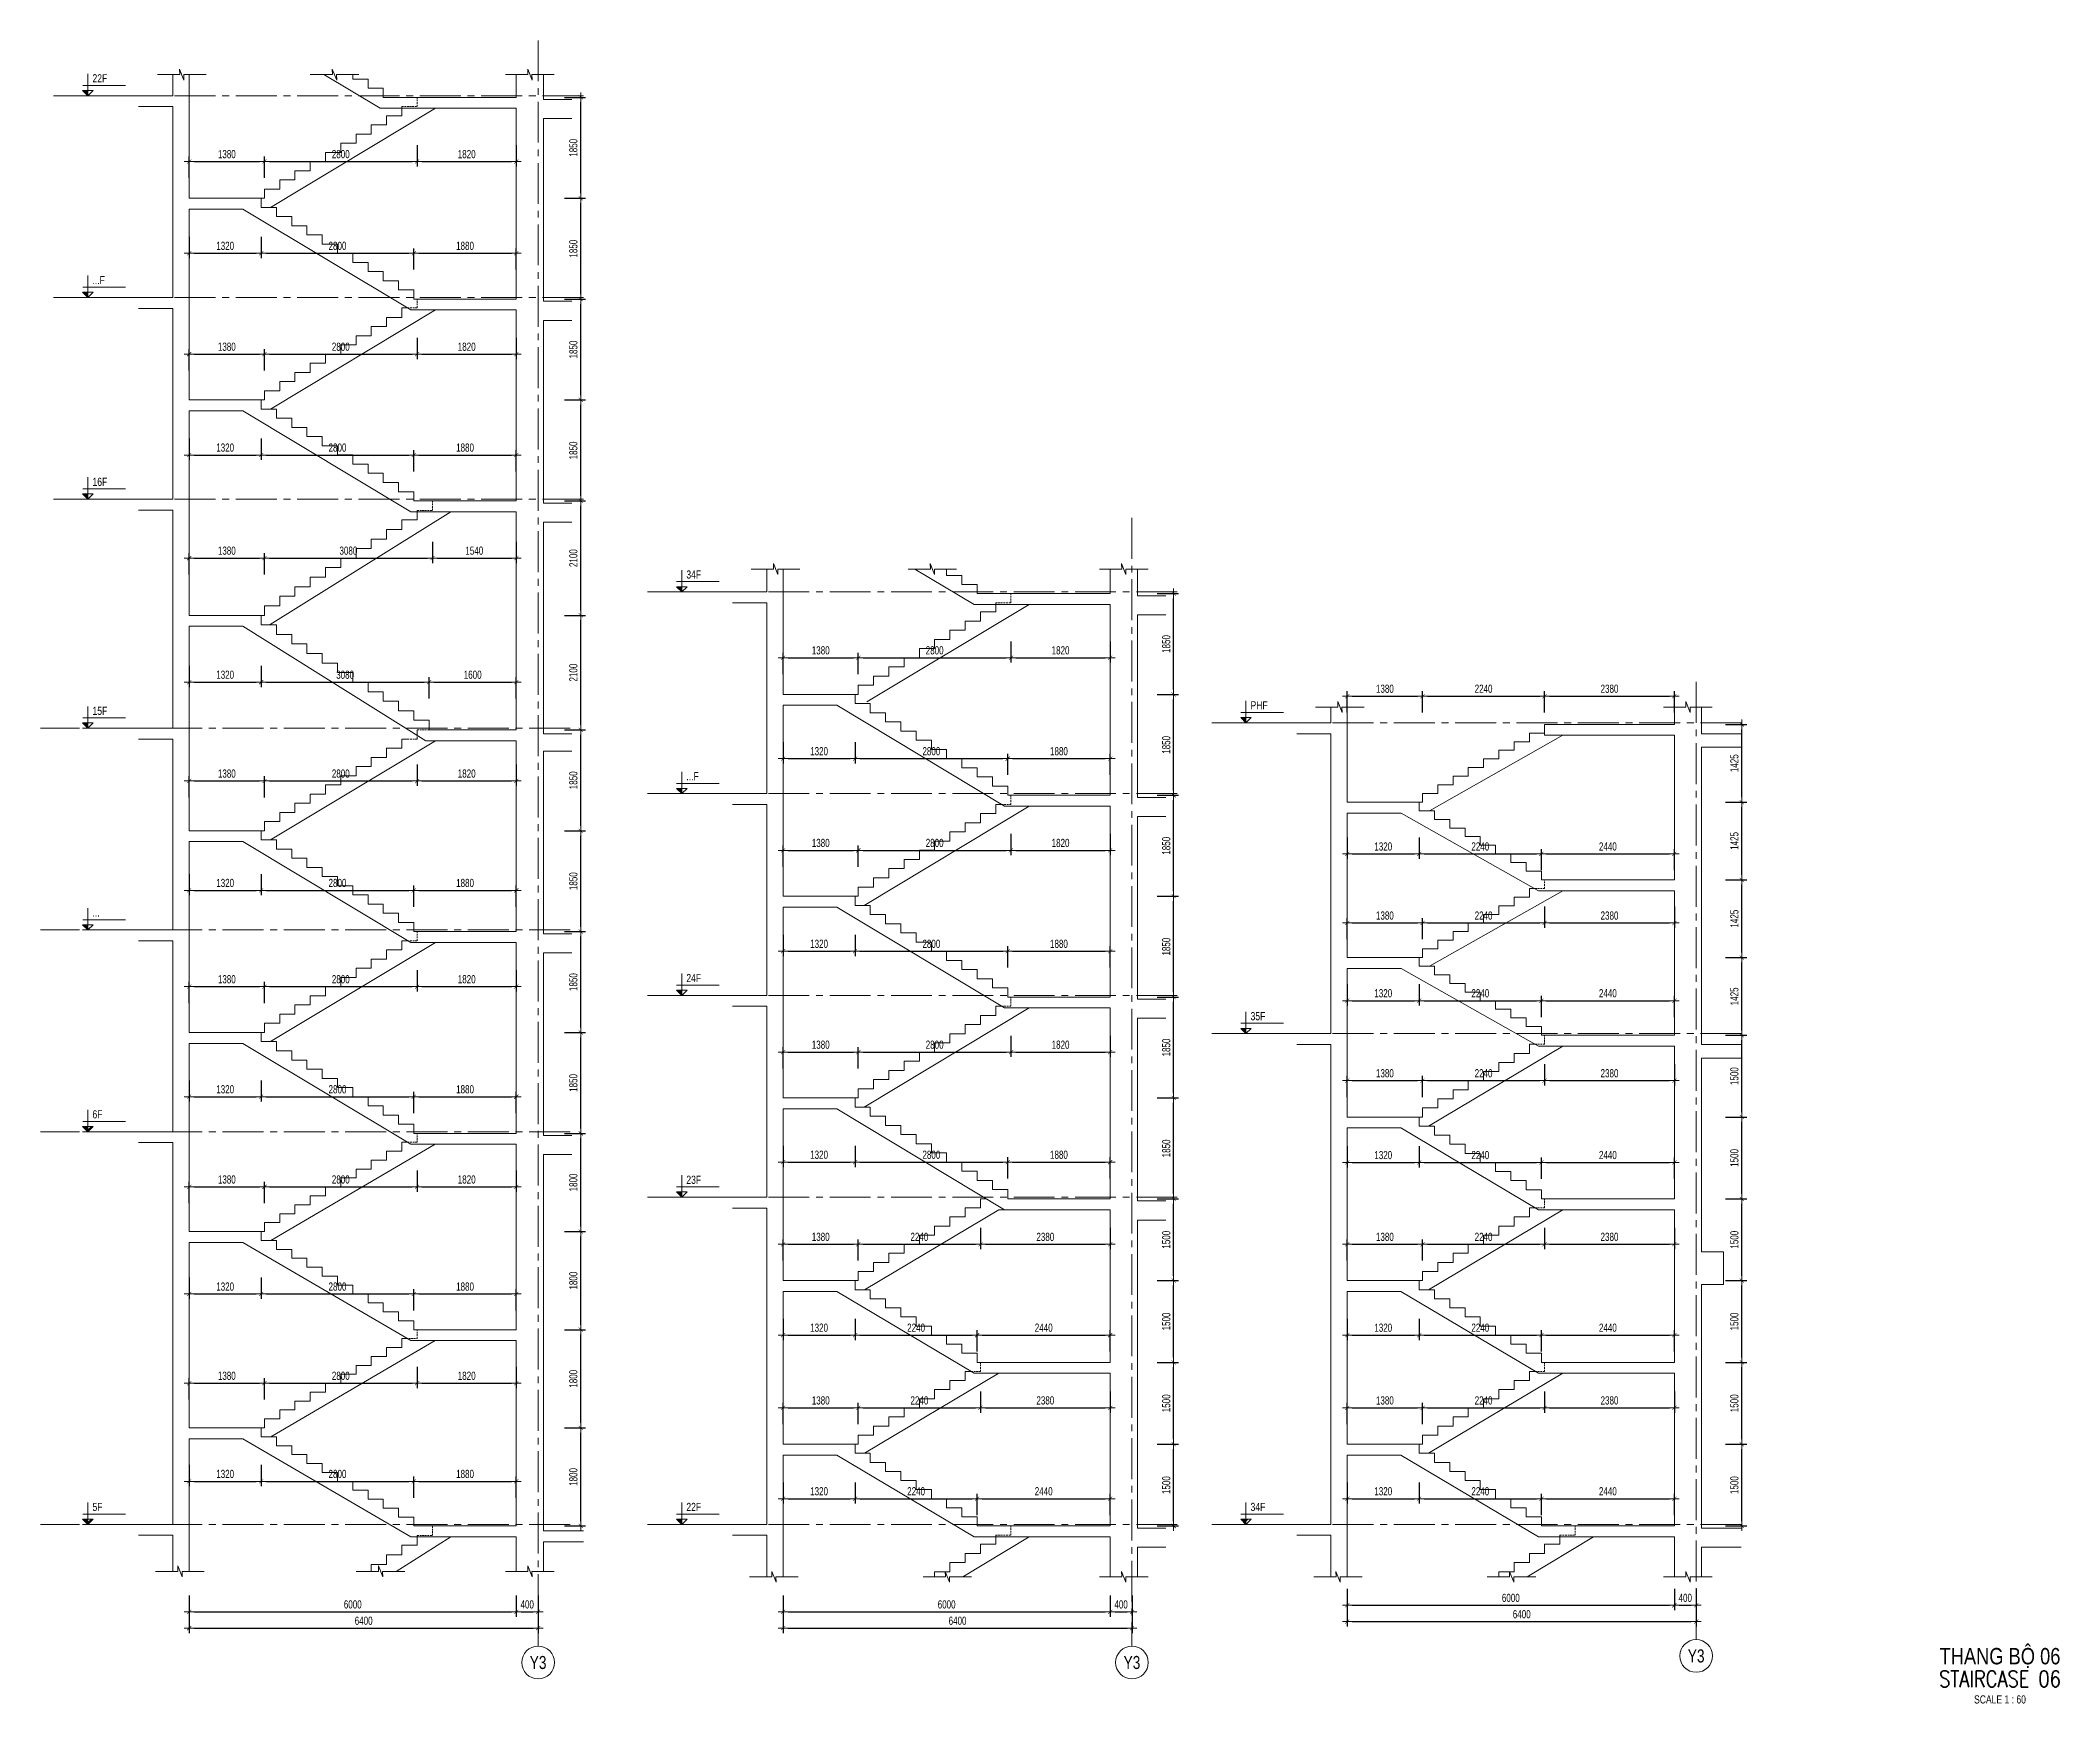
# Model space of a CAD drawing. Header units: millimetres. Extents: x -179076 to 254975, y -18667 to 296191.
# Drawn here: x 12497 to 49536, y 91490 to 121992 of the extents above; entities that cross this region are included whole.
import ezdxf
from ezdxf.enums import TextEntityAlignment as Align

# ---------------------------------------------------------------- set-up
doc = ezdxf.new("R2010")
doc.units = ezdxf.units.MM
doc.linetypes.add('CENTER2', pattern=[1.125, 0.75, -0.125, 0.125, -0.125])
doc.linetypes.add('HIDDEN2', pattern=[4.7625, 3.175, -1.5875])
doc.layers.get('Defpoints').update_dxf_attribs({"color": 151, "lineweight": 9})
for name, color, linetype, lineweight in [('NDC_S_ANNO', 7, 'Continuous', 20), ('NDC_S_AXIS', 5, 'CENTER2', 13), ('NDC_S_CONTINUOUS', 3, 'Continuous', 20), ('NDC_S_DIM', 1, 'Continuous', 15), ('NDC_S_ENG TITLE', 3, 'Continuous', 20), ('NDC_S_HIDDEN', 8, 'HIDDEN2', 13), ('NDC_S_SLAB', 2, 'Continuous', 20), ('NDC_S_SYMBOL', 1, 'Continuous', 15), ('NDC_S_TEXT SYMBOL', 7, 'Continuous', 20), ('NDC_S_VN TEXT', 7, 'Continuous', 20), ('NDC_S_VN TITLE', 6, 'Continuous', 35)]:
    doc.layers.add(name, color=color, linetype=linetype, lineweight=lineweight)
doc.styles.add('NDC_ANNO', font='', dxfattribs={"width": 0.8})
doc.styles.add('NDC_DIM', font='', dxfattribs={"width": 0.75})
doc.styles.add('NDC_EN TXT', font='romans.shx', dxfattribs={"width": 0.8})
doc.styles.add('NDC_VIE TXT', font='arial.ttf', dxfattribs={"width": 0.8})
doc.styles.get('NDC_ANNO').set_extended_font_data('Dotum')
doc.styles.get('NDC_DIM').set_extended_font_data('Dotum')
doc.dimstyles.new('NDC_dim_60', dxfattribs={"dimscale": 60, "dimtxt": 2.5, "dimasz": 1.5, "dimexe": 1.5, "dimexo": 2.5, "dimgap": 1, "dimtad": 1, "dimdec": 0, "dimzin": 0, "dimdsep": 46, "dimtxsty": 'NDC_DIM', "dimblk": 'DIMMARK', "dimcen": 0.09, "dimdle": 1.2, "dimclrd": 1, "dimclre": 1, "dimclrt": 3, "dimadec": 0, "dimazin": 0, "dimtfac": 1, "dimtdec": 0, "dimtix": 1, "dimtofl": 0, "dimtmove": 0, "dimatfit": 3, "dimfxl": 5, "dimfxlon": 1, "dimtolj": 1, "dimtzin": 0, "dimarcsym": 0})

msp = doc.modelspace()

# ---------------------------------------------------------------- blocks, each defined once
blk = doc.blocks.new('DIMMARK')
at = {"layer": 'NDC_S_DIM', "color": 1}
blk.add_line((-1.5, 0), (1, 0), dxfattribs=at)
at = {"layer": 'NDC_S_DIM', "color": 2, "const_width": 0.1}
blk.add_lwpolyline([(-0.42, -0.42), (0.42, 0.42)], dxfattribs=at)
blk = doc.blocks.new('*D2836')
at = {"layer": 'Defpoints', "color": 0, "transparency": 16777216}
for p in [(15227, 96347), (16547, 96384), (16547, 95566)]:
    blk.add_point(p, dxfattribs=at)
at = {"layer": 'NDC_S_DIM', "color": 1, "lineweight": -2, "transparency": 16777216}
for p, q in [((15227, 95866), (15227, 95476)), ((15317, 95566), (16457, 95566)), ((16547, 95866), (16547, 95476))]:
    blk.add_line(p, q, dxfattribs=at)
at = {"layer": 'NDC_S_DIM', "color": 1, "lineweight": -2, "transparency": 16777216, "xscale": 90, "yscale": 90, "zscale": 90, "rotation": 180}
blk.add_blockref('DIMMARK', (15227, 95566), dxfattribs=at)
at = {"layer": 'NDC_S_DIM', "color": 1, "lineweight": -2, "transparency": 16777216, "xscale": 90, "yscale": 90, "zscale": 90}
blk.add_blockref('DIMMARK', (16547, 95566), dxfattribs=at)
at = {"layer": 'NDC_S_DIM', "color": 3, "transparency": 16777216, "insert": (15887, 95701), "char_height": 150, "attachment_point": 5, "style": 'NDC_DIM'}
blk.add_mtext('\\A1;1320', dxfattribs=at)
blk = doc.blocks.new('*D2837')
at = {"layer": 'Defpoints', "color": 0, "transparency": 16777216}
for p in [(16547, 96384), (19347, 95566), (19347, 94747)]:
    blk.add_point(p, dxfattribs=at)
at = {"layer": 'NDC_S_DIM', "color": 1, "lineweight": -2, "transparency": 16777216}
for p, q in [((16547, 95866), (16547, 95476)), ((16637, 95566), (19257, 95566)), ((19347, 95266), (19347, 95656))]:
    blk.add_line(p, q, dxfattribs=at)
at = {"layer": 'NDC_S_DIM', "color": 1, "lineweight": -2, "transparency": 16777216, "xscale": 90, "yscale": 90, "zscale": 90, "rotation": 180}
blk.add_blockref('DIMMARK', (16547, 95566), dxfattribs=at)
at = {"layer": 'NDC_S_DIM', "color": 1, "lineweight": -2, "transparency": 16777216, "xscale": 90, "yscale": 90, "zscale": 90}
blk.add_blockref('DIMMARK', (19347, 95566), dxfattribs=at)
at = {"layer": 'NDC_S_DIM', "color": 3, "transparency": 16777216, "insert": (17947, 95701), "char_height": 150, "attachment_point": 5, "style": 'NDC_DIM'}
blk.add_mtext('\\A1;2800', dxfattribs=at)
blk = doc.blocks.new('*D2838')
at = {"layer": 'Defpoints', "color": 0, "transparency": 16777216}
for p in [(21227, 95566), (19347, 94747), (21227, 94747)]:
    blk.add_point(p, dxfattribs=at)
at = {"layer": 'NDC_S_DIM', "color": 1, "lineweight": -2, "transparency": 16777216}
for p, q in [((19347, 95266), (19347, 95656)), ((19437, 95566), (21137, 95566)), ((21227, 95266), (21227, 95656))]:
    blk.add_line(p, q, dxfattribs=at)
at = {"layer": 'NDC_S_DIM', "color": 1, "lineweight": -2, "transparency": 16777216, "xscale": 90, "yscale": 90, "zscale": 90, "rotation": 180}
blk.add_blockref('DIMMARK', (19347, 95566), dxfattribs=at)
at = {"layer": 'NDC_S_DIM', "color": 1, "lineweight": -2, "transparency": 16777216, "xscale": 90, "yscale": 90, "zscale": 90}
blk.add_blockref('DIMMARK', (21227, 95566), dxfattribs=at)
at = {"layer": 'NDC_S_DIM', "color": 3, "transparency": 16777216, "insert": (20287, 95701), "char_height": 150, "attachment_point": 5, "style": 'NDC_DIM'}
blk.add_mtext('\\A1;1880', dxfattribs=at)
blk = doc.blocks.new('*D2839')
at = {"layer": 'Defpoints', "color": 0, "transparency": 16777216}
for p in [(16607, 97366), (15227, 96547), (16607, 96547)]:
    blk.add_point(p, dxfattribs=at)
at = {"layer": 'NDC_S_DIM', "color": 1, "lineweight": -2, "transparency": 16777216}
for p, q in [((15227, 97066), (15227, 97456)), ((16607, 97066), (16607, 97456)), ((15317, 97366), (16517, 97366))]:
    blk.add_line(p, q, dxfattribs=at)
at = {"layer": 'NDC_S_DIM', "color": 1, "lineweight": -2, "transparency": 16777216, "xscale": 90, "yscale": 90, "zscale": 90, "rotation": 180}
blk.add_blockref('DIMMARK', (15227, 97366), dxfattribs=at)
at = {"layer": 'NDC_S_DIM', "color": 1, "lineweight": -2, "transparency": 16777216, "xscale": 90, "yscale": 90, "zscale": 90}
blk.add_blockref('DIMMARK', (16607, 97366), dxfattribs=at)
at = {"layer": 'NDC_S_DIM', "color": 3, "transparency": 16777216, "insert": (15917, 97501), "char_height": 150, "attachment_point": 5, "style": 'NDC_DIM'}
blk.add_mtext('\\A1;1380', dxfattribs=at)
blk = doc.blocks.new('*D2840')
at = {"layer": 'Defpoints', "color": 0, "transparency": 16777216}
for p in [(19407, 98184), (19407, 97366), (16607, 96547)]:
    blk.add_point(p, dxfattribs=at)
at = {"layer": 'NDC_S_DIM', "color": 1, "lineweight": -2, "transparency": 16777216}
for p, q in [((16607, 97066), (16607, 97456)), ((19407, 97666), (19407, 97276)), ((16697, 97366), (19317, 97366))]:
    blk.add_line(p, q, dxfattribs=at)
at = {"layer": 'NDC_S_DIM', "color": 1, "lineweight": -2, "transparency": 16777216, "xscale": 90, "yscale": 90, "zscale": 90, "rotation": 180}
blk.add_blockref('DIMMARK', (16607, 97366), dxfattribs=at)
at = {"layer": 'NDC_S_DIM', "color": 1, "lineweight": -2, "transparency": 16777216, "xscale": 90, "yscale": 90, "zscale": 90}
blk.add_blockref('DIMMARK', (19407, 97366), dxfattribs=at)
at = {"layer": 'NDC_S_DIM', "color": 3, "transparency": 16777216, "insert": (18007, 97501), "char_height": 150, "attachment_point": 5, "style": 'NDC_DIM'}
blk.add_mtext('\\A1;2800', dxfattribs=at)
blk = doc.blocks.new('*D2841')
at = {"layer": 'Defpoints', "color": 0, "transparency": 16777216}
for p in [(19407, 98184), (21227, 98147), (21227, 97366)]:
    blk.add_point(p, dxfattribs=at)
at = {"layer": 'NDC_S_DIM', "color": 1, "lineweight": -2, "transparency": 16777216}
for p, q in [((19407, 97666), (19407, 97276)), ((21227, 97666), (21227, 97276)), ((19497, 97366), (21137, 97366))]:
    blk.add_line(p, q, dxfattribs=at)
at = {"layer": 'NDC_S_DIM', "color": 1, "lineweight": -2, "transparency": 16777216, "xscale": 90, "yscale": 90, "zscale": 90, "rotation": 180}
blk.add_blockref('DIMMARK', (19407, 97366), dxfattribs=at)
at = {"layer": 'NDC_S_DIM', "color": 1, "lineweight": -2, "transparency": 16777216, "xscale": 90, "yscale": 90, "zscale": 90}
blk.add_blockref('DIMMARK', (21227, 97366), dxfattribs=at)
at = {"layer": 'NDC_S_DIM', "color": 3, "transparency": 16777216, "insert": (20317, 97501), "char_height": 150, "attachment_point": 5, "style": 'NDC_DIM'}
blk.add_mtext('\\A1;1820', dxfattribs=at)
blk = doc.blocks.new('*D2842')
at = {"layer": 'Defpoints', "color": 0, "transparency": 16777216}
for p in [(15227, 100147), (16547, 100147), (16547, 99002)]:
    blk.add_point(p, dxfattribs=at)
at = {"layer": 'NDC_S_DIM', "color": 1, "lineweight": -2, "transparency": 16777216}
for p, q in [((15227, 99302), (15227, 98912)), ((16547, 99302), (16547, 98912)), ((15317, 99002), (16457, 99002))]:
    blk.add_line(p, q, dxfattribs=at)
at = {"layer": 'NDC_S_DIM', "color": 1, "lineweight": -2, "transparency": 16777216, "xscale": 90, "yscale": 90, "zscale": 90, "rotation": 180}
blk.add_blockref('DIMMARK', (15227, 99002), dxfattribs=at)
at = {"layer": 'NDC_S_DIM', "color": 1, "lineweight": -2, "transparency": 16777216, "xscale": 90, "yscale": 90, "zscale": 90}
blk.add_blockref('DIMMARK', (16547, 99002), dxfattribs=at)
at = {"layer": 'NDC_S_DIM', "color": 3, "transparency": 16777216, "insert": (15887, 99137), "char_height": 150, "attachment_point": 5, "style": 'NDC_DIM'}
blk.add_mtext('\\A1;1320', dxfattribs=at)
blk = doc.blocks.new('*D2843')
at = {"layer": 'Defpoints', "color": 0, "transparency": 16777216}
for p in [(16547, 100147), (19347, 99002), (19347, 98347)]:
    blk.add_point(p, dxfattribs=at)
at = {"layer": 'NDC_S_DIM', "color": 1, "lineweight": -2, "transparency": 16777216}
for p, q in [((16547, 99302), (16547, 98912)), ((16637, 99002), (19257, 99002)), ((19347, 98702), (19347, 99092))]:
    blk.add_line(p, q, dxfattribs=at)
at = {"layer": 'NDC_S_DIM', "color": 1, "lineweight": -2, "transparency": 16777216, "xscale": 90, "yscale": 90, "zscale": 90, "rotation": 180}
blk.add_blockref('DIMMARK', (16547, 99002), dxfattribs=at)
at = {"layer": 'NDC_S_DIM', "color": 1, "lineweight": -2, "transparency": 16777216, "xscale": 90, "yscale": 90, "zscale": 90}
blk.add_blockref('DIMMARK', (19347, 99002), dxfattribs=at)
at = {"layer": 'NDC_S_DIM', "color": 3, "transparency": 16777216, "insert": (17947, 99137), "char_height": 150, "attachment_point": 5, "style": 'NDC_DIM'}
blk.add_mtext('\\A1;2800', dxfattribs=at)
blk = doc.blocks.new('*D2844')
at = {"layer": 'Defpoints', "color": 0, "transparency": 16777216}
for p in [(21227, 99002), (19347, 98347), (21227, 98347)]:
    blk.add_point(p, dxfattribs=at)
at = {"layer": 'NDC_S_DIM', "color": 1, "lineweight": -2, "transparency": 16777216}
for p, q in [((19347, 98702), (19347, 99092)), ((19437, 99002), (21137, 99002)), ((21227, 98702), (21227, 99092))]:
    blk.add_line(p, q, dxfattribs=at)
at = {"layer": 'NDC_S_DIM', "color": 1, "lineweight": -2, "transparency": 16777216, "xscale": 90, "yscale": 90, "zscale": 90, "rotation": 180}
blk.add_blockref('DIMMARK', (19347, 99002), dxfattribs=at)
at = {"layer": 'NDC_S_DIM', "color": 1, "lineweight": -2, "transparency": 16777216, "xscale": 90, "yscale": 90, "zscale": 90}
blk.add_blockref('DIMMARK', (21227, 99002), dxfattribs=at)
at = {"layer": 'NDC_S_DIM', "color": 3, "transparency": 16777216, "insert": (20287, 99137), "char_height": 150, "attachment_point": 5, "style": 'NDC_DIM'}
blk.add_mtext('\\A1;1880', dxfattribs=at)
blk = doc.blocks.new('*D2845')
at = {"layer": 'Defpoints', "color": 0, "transparency": 16777216}
for p in [(16607, 100966), (15227, 100147), (16607, 100147)]:
    blk.add_point(p, dxfattribs=at)
at = {"layer": 'NDC_S_DIM', "color": 1, "lineweight": -2, "transparency": 16777216}
for p, q in [((15227, 100666), (15227, 101056)), ((15317, 100966), (16517, 100966)), ((16607, 100666), (16607, 101056))]:
    blk.add_line(p, q, dxfattribs=at)
at = {"layer": 'NDC_S_DIM', "color": 1, "lineweight": -2, "transparency": 16777216, "xscale": 90, "yscale": 90, "zscale": 90, "rotation": 180}
blk.add_blockref('DIMMARK', (15227, 100966), dxfattribs=at)
at = {"layer": 'NDC_S_DIM', "color": 1, "lineweight": -2, "transparency": 16777216, "xscale": 90, "yscale": 90, "zscale": 90}
blk.add_blockref('DIMMARK', (16607, 100966), dxfattribs=at)
at = {"layer": 'NDC_S_DIM', "color": 3, "transparency": 16777216, "insert": (15917, 101101), "char_height": 150, "attachment_point": 5, "style": 'NDC_DIM'}
blk.add_mtext('\\A1;1380', dxfattribs=at)
blk = doc.blocks.new('*D2846')
at = {"layer": 'Defpoints', "color": 0, "transparency": 16777216}
for p in [(19407, 101784), (19407, 100966), (16607, 100147)]:
    blk.add_point(p, dxfattribs=at)
at = {"layer": 'NDC_S_DIM', "color": 1, "lineweight": -2, "transparency": 16777216}
for p, q in [((19407, 101266), (19407, 100876)), ((16607, 100666), (16607, 101056)), ((16697, 100966), (19317, 100966))]:
    blk.add_line(p, q, dxfattribs=at)
at = {"layer": 'NDC_S_DIM', "color": 1, "lineweight": -2, "transparency": 16777216, "xscale": 90, "yscale": 90, "zscale": 90, "rotation": 180}
blk.add_blockref('DIMMARK', (16607, 100966), dxfattribs=at)
at = {"layer": 'NDC_S_DIM', "color": 1, "lineweight": -2, "transparency": 16777216, "xscale": 90, "yscale": 90, "zscale": 90}
blk.add_blockref('DIMMARK', (19407, 100966), dxfattribs=at)
at = {"layer": 'NDC_S_DIM', "color": 3, "transparency": 16777216, "insert": (18007, 101101), "char_height": 150, "attachment_point": 5, "style": 'NDC_DIM'}
blk.add_mtext('\\A1;2800', dxfattribs=at)
blk = doc.blocks.new('*D2847')
at = {"layer": 'Defpoints', "color": 0, "transparency": 16777216}
for p in [(19407, 101784), (21227, 101747), (21227, 100966)]:
    blk.add_point(p, dxfattribs=at)
at = {"layer": 'NDC_S_DIM', "color": 1, "lineweight": -2, "transparency": 16777216}
for p, q in [((19407, 101266), (19407, 100876)), ((21227, 101266), (21227, 100876)), ((19497, 100966), (21137, 100966))]:
    blk.add_line(p, q, dxfattribs=at)
at = {"layer": 'NDC_S_DIM', "color": 1, "lineweight": -2, "transparency": 16777216, "xscale": 90, "yscale": 90, "zscale": 90, "rotation": 180}
blk.add_blockref('DIMMARK', (19407, 100966), dxfattribs=at)
at = {"layer": 'NDC_S_DIM', "color": 1, "lineweight": -2, "transparency": 16777216, "xscale": 90, "yscale": 90, "zscale": 90}
blk.add_blockref('DIMMARK', (21227, 100966), dxfattribs=at)
at = {"layer": 'NDC_S_DIM', "color": 3, "transparency": 16777216, "insert": (20317, 101101), "char_height": 150, "attachment_point": 5, "style": 'NDC_DIM'}
blk.add_mtext('\\A1;1820', dxfattribs=at)
blk = doc.blocks.new('*D2848')
at = {"layer": 'Defpoints', "color": 0, "transparency": 16777216}
for p in [(15227, 103597), (16547, 103629), (16547, 102620)]:
    blk.add_point(p, dxfattribs=at)
at = {"layer": 'NDC_S_DIM', "color": 1, "lineweight": -2, "transparency": 16777216}
for p, q in [((15227, 102920), (15227, 102530)), ((15317, 102620), (16457, 102620)), ((16547, 102920), (16547, 102530))]:
    blk.add_line(p, q, dxfattribs=at)
at = {"layer": 'NDC_S_DIM', "color": 1, "lineweight": -2, "transparency": 16777216, "xscale": 90, "yscale": 90, "zscale": 90, "rotation": 180}
blk.add_blockref('DIMMARK', (15227, 102620), dxfattribs=at)
at = {"layer": 'NDC_S_DIM', "color": 1, "lineweight": -2, "transparency": 16777216, "xscale": 90, "yscale": 90, "zscale": 90}
blk.add_blockref('DIMMARK', (16547, 102620), dxfattribs=at)
at = {"layer": 'NDC_S_DIM', "color": 3, "transparency": 16777216, "insert": (15887, 102755), "char_height": 150, "attachment_point": 5, "style": 'NDC_DIM'}
blk.add_mtext('\\A1;1320', dxfattribs=at)
blk = doc.blocks.new('*D2849')
at = {"layer": 'Defpoints', "color": 0, "transparency": 16777216}
for p in [(16547, 103629), (19347, 102620), (19347, 101947)]:
    blk.add_point(p, dxfattribs=at)
at = {"layer": 'NDC_S_DIM', "color": 1, "lineweight": -2, "transparency": 16777216}
for p, q in [((16547, 102920), (16547, 102530)), ((16637, 102620), (19257, 102620)), ((19347, 102320), (19347, 102710))]:
    blk.add_line(p, q, dxfattribs=at)
at = {"layer": 'NDC_S_DIM', "color": 1, "lineweight": -2, "transparency": 16777216, "xscale": 90, "yscale": 90, "zscale": 90, "rotation": 180}
blk.add_blockref('DIMMARK', (16547, 102620), dxfattribs=at)
at = {"layer": 'NDC_S_DIM', "color": 1, "lineweight": -2, "transparency": 16777216, "xscale": 90, "yscale": 90, "zscale": 90}
blk.add_blockref('DIMMARK', (19347, 102620), dxfattribs=at)
at = {"layer": 'NDC_S_DIM', "color": 3, "transparency": 16777216, "insert": (17947, 102755), "char_height": 150, "attachment_point": 5, "style": 'NDC_DIM'}
blk.add_mtext('\\A1;2800', dxfattribs=at)
blk = doc.blocks.new('*D2850')
at = {"layer": 'Defpoints', "color": 0, "transparency": 16777216}
for p in [(21227, 102620), (19347, 101947), (21227, 101947)]:
    blk.add_point(p, dxfattribs=at)
at = {"layer": 'NDC_S_DIM', "color": 1, "lineweight": -2, "transparency": 16777216}
for p, q in [((19347, 102320), (19347, 102710)), ((19437, 102620), (21137, 102620)), ((21227, 102320), (21227, 102710))]:
    blk.add_line(p, q, dxfattribs=at)
at = {"layer": 'NDC_S_DIM', "color": 1, "lineweight": -2, "transparency": 16777216, "xscale": 90, "yscale": 90, "zscale": 90, "rotation": 180}
blk.add_blockref('DIMMARK', (19347, 102620), dxfattribs=at)
at = {"layer": 'NDC_S_DIM', "color": 1, "lineweight": -2, "transparency": 16777216, "xscale": 90, "yscale": 90, "zscale": 90}
blk.add_blockref('DIMMARK', (21227, 102620), dxfattribs=at)
at = {"layer": 'NDC_S_DIM', "color": 3, "transparency": 16777216, "insert": (20287, 102755), "char_height": 150, "attachment_point": 5, "style": 'NDC_DIM'}
blk.add_mtext('\\A1;1880', dxfattribs=at)
blk = doc.blocks.new('*D2851')
at = {"layer": 'Defpoints', "color": 0, "transparency": 16777216}
for p in [(16607, 104638), (15227, 103797), (16607, 103797)]:
    blk.add_point(p, dxfattribs=at)
at = {"layer": 'NDC_S_DIM', "color": 1, "lineweight": -2, "transparency": 16777216}
for p, q in [((15227, 104338), (15227, 104728)), ((15317, 104638), (16517, 104638)), ((16607, 104338), (16607, 104728))]:
    blk.add_line(p, q, dxfattribs=at)
at = {"layer": 'NDC_S_DIM', "color": 1, "lineweight": -2, "transparency": 16777216, "xscale": 90, "yscale": 90, "zscale": 90, "rotation": 180}
blk.add_blockref('DIMMARK', (15227, 104638), dxfattribs=at)
at = {"layer": 'NDC_S_DIM', "color": 1, "lineweight": -2, "transparency": 16777216, "xscale": 90, "yscale": 90, "zscale": 90}
blk.add_blockref('DIMMARK', (16607, 104638), dxfattribs=at)
at = {"layer": 'NDC_S_DIM', "color": 3, "transparency": 16777216, "insert": (15917, 104773), "char_height": 150, "attachment_point": 5, "style": 'NDC_DIM'}
blk.add_mtext('\\A1;1380', dxfattribs=at)
blk = doc.blocks.new('*D2852')
at = {"layer": 'Defpoints', "color": 0, "transparency": 16777216}
for p in [(19407, 105479), (19407, 104638), (16607, 103797)]:
    blk.add_point(p, dxfattribs=at)
at = {"layer": 'NDC_S_DIM', "color": 1, "lineweight": -2, "transparency": 16777216}
for p, q in [((19407, 104938), (19407, 104548)), ((16607, 104338), (16607, 104728)), ((16697, 104638), (19317, 104638))]:
    blk.add_line(p, q, dxfattribs=at)
at = {"layer": 'NDC_S_DIM', "color": 1, "lineweight": -2, "transparency": 16777216, "xscale": 90, "yscale": 90, "zscale": 90, "rotation": 180}
blk.add_blockref('DIMMARK', (16607, 104638), dxfattribs=at)
at = {"layer": 'NDC_S_DIM', "color": 1, "lineweight": -2, "transparency": 16777216, "xscale": 90, "yscale": 90, "zscale": 90}
blk.add_blockref('DIMMARK', (19407, 104638), dxfattribs=at)
at = {"layer": 'NDC_S_DIM', "color": 3, "transparency": 16777216, "insert": (18007, 104773), "char_height": 150, "attachment_point": 5, "style": 'NDC_DIM'}
blk.add_mtext('\\A1;2800', dxfattribs=at)
blk = doc.blocks.new('*D2853')
at = {"layer": 'Defpoints', "color": 0, "transparency": 16777216}
for p in [(19407, 105479), (21227, 105447), (21227, 104638)]:
    blk.add_point(p, dxfattribs=at)
at = {"layer": 'NDC_S_DIM', "color": 1, "lineweight": -2, "transparency": 16777216}
for p, q in [((19407, 104938), (19407, 104548)), ((21227, 104938), (21227, 104548)), ((19497, 104638), (21137, 104638))]:
    blk.add_line(p, q, dxfattribs=at)
at = {"layer": 'NDC_S_DIM', "color": 1, "lineweight": -2, "transparency": 16777216, "xscale": 90, "yscale": 90, "zscale": 90, "rotation": 180}
blk.add_blockref('DIMMARK', (19407, 104638), dxfattribs=at)
at = {"layer": 'NDC_S_DIM', "color": 1, "lineweight": -2, "transparency": 16777216, "xscale": 90, "yscale": 90, "zscale": 90}
blk.add_blockref('DIMMARK', (21227, 104638), dxfattribs=at)
at = {"layer": 'NDC_S_DIM', "color": 3, "transparency": 16777216, "insert": (20317, 104773), "char_height": 150, "attachment_point": 5, "style": 'NDC_DIM'}
blk.add_mtext('\\A1;1820', dxfattribs=at)
blk = doc.blocks.new('kata_block_CT')
at = {"layer": 'NDC_S_ANNO'}
blk.add_hatch(color=3, dxfattribs=at).paths.add_polyline_path([(0, 1.6), (-1.61, 1.6), (0, 0)])
at = {"layer": 'NDC_S_ANNO', "ltscale": 50}
h = blk.add_hatch(dxfattribs=at)
h.set_pattern_fill('ANSI31', color=256, scale=1.406, style=0)
h.paths.add_polyline_path([(0, 1.6), (0, 0), (1.61, 1.6)])
for p, q in [((11.56, 0), (-1.64, 0)), ((-1.59, 3.14), (11.47, 3.14))]:
    blk.add_line(p, q, dxfattribs=at)
for points in [[(0, 6.69), (0, 0)], [(0, 0), (-1.61, 1.6), (0, 1.6)], [(0, 0), (1.61, 1.6), (0, 1.6)]]:
    blk.add_lwpolyline(points, dxfattribs=at)
at = {"layer": 'NDC_S_ANNO', "color": 8, "ltscale": 50}
blk.add_lwpolyline([(0, 0), (-1.61, 1.6), (0, 1.6)], dxfattribs=at)
at = {"layer": 'NDC_S_TEXT SYMBOL', "color": 3, "style": 'NDC_ANNO', "width": 0.8}
blk.add_attdef('CT', (1.41, 4.07), '', height=2.5, dxfattribs=at)
blk = doc.blocks.new('*D2778')
at = {"layer": 'Defpoints', "color": 0, "transparency": 16777216}
for p in [(26121, 96247), (27441, 96247), (27441, 95247)]:
    blk.add_point(p, dxfattribs=at)
at = {"layer": 'NDC_S_DIM', "color": 1, "lineweight": -2, "transparency": 16777216}
for p, q in [((26121, 95547), (26121, 95157)), ((26211, 95247), (27351, 95247)), ((27441, 95547), (27441, 95157))]:
    blk.add_line(p, q, dxfattribs=at)
at = {"layer": 'NDC_S_DIM', "color": 1, "lineweight": -2, "transparency": 16777216, "xscale": 90, "yscale": 90, "zscale": 90, "rotation": 180}
blk.add_blockref('DIMMARK', (26121, 95247), dxfattribs=at)
at = {"layer": 'NDC_S_DIM', "color": 1, "lineweight": -2, "transparency": 16777216, "xscale": 90, "yscale": 90, "zscale": 90}
blk.add_blockref('DIMMARK', (27441, 95247), dxfattribs=at)
at = {"layer": 'NDC_S_DIM', "color": 3, "transparency": 16777216, "insert": (26781, 95383), "char_height": 150, "attachment_point": 5, "style": 'NDC_DIM'}
blk.add_mtext('\\A1;1320', dxfattribs=at)
blk = doc.blocks.new('*D2779')
at = {"layer": 'Defpoints', "color": 0, "transparency": 16777216}
for p in [(27441, 96247), (29681, 95247), (29681, 94747)]:
    blk.add_point(p, dxfattribs=at)
at = {"layer": 'NDC_S_DIM', "color": 1, "lineweight": -2, "transparency": 16777216}
for p, q in [((27441, 95547), (27441, 95157)), ((27531, 95247), (29591, 95247)), ((29681, 94947), (29681, 95337))]:
    blk.add_line(p, q, dxfattribs=at)
at = {"layer": 'NDC_S_DIM', "color": 1, "lineweight": -2, "transparency": 16777216, "xscale": 90, "yscale": 90, "zscale": 90, "rotation": 180}
blk.add_blockref('DIMMARK', (27441, 95247), dxfattribs=at)
at = {"layer": 'NDC_S_DIM', "color": 1, "lineweight": -2, "transparency": 16777216, "xscale": 90, "yscale": 90, "zscale": 90}
blk.add_blockref('DIMMARK', (29681, 95247), dxfattribs=at)
at = {"layer": 'NDC_S_DIM', "color": 3, "transparency": 16777216, "insert": (28561, 95383), "char_height": 150, "attachment_point": 5, "style": 'NDC_DIM'}
blk.add_mtext('\\A1;2240', dxfattribs=at)
blk = doc.blocks.new('*D2780')
at = {"layer": 'Defpoints', "color": 0, "transparency": 16777216}
for p in [(32121, 95247), (29681, 94747), (32121, 94747)]:
    blk.add_point(p, dxfattribs=at)
at = {"layer": 'NDC_S_DIM', "color": 1, "lineweight": -2, "transparency": 16777216}
for p, q in [((29681, 94947), (29681, 95337)), ((29771, 95247), (32031, 95247)), ((32121, 94947), (32121, 95337))]:
    blk.add_line(p, q, dxfattribs=at)
at = {"layer": 'NDC_S_DIM', "color": 1, "lineweight": -2, "transparency": 16777216, "xscale": 90, "yscale": 90, "zscale": 90, "rotation": 180}
blk.add_blockref('DIMMARK', (29681, 95247), dxfattribs=at)
at = {"layer": 'NDC_S_DIM', "color": 1, "lineweight": -2, "transparency": 16777216, "xscale": 90, "yscale": 90, "zscale": 90}
blk.add_blockref('DIMMARK', (32121, 95247), dxfattribs=at)
at = {"layer": 'NDC_S_DIM', "color": 3, "transparency": 16777216, "insert": (30901, 95383), "char_height": 150, "attachment_point": 5, "style": 'NDC_DIM'}
blk.add_mtext('\\A1;2440', dxfattribs=at)
blk = doc.blocks.new('*D2825')
at = {"layer": 'Defpoints', "color": 0, "transparency": 16777216}
for p in [(27501, 96914), (26121, 96247), (27501, 96247)]:
    blk.add_point(p, dxfattribs=at)
at = {"layer": 'NDC_S_DIM', "color": 1, "lineweight": -2, "transparency": 16777216}
for p, q in [((26121, 96614), (26121, 97004)), ((26211, 96914), (27411, 96914)), ((27501, 96614), (27501, 97004))]:
    blk.add_line(p, q, dxfattribs=at)
at = {"layer": 'NDC_S_DIM', "color": 1, "lineweight": -2, "transparency": 16777216, "xscale": 90, "yscale": 90, "zscale": 90, "rotation": 180}
blk.add_blockref('DIMMARK', (26121, 96914), dxfattribs=at)
at = {"layer": 'NDC_S_DIM', "color": 1, "lineweight": -2, "transparency": 16777216, "xscale": 90, "yscale": 90, "zscale": 90}
blk.add_blockref('DIMMARK', (27501, 96914), dxfattribs=at)
at = {"layer": 'NDC_S_DIM', "color": 3, "transparency": 16777216, "insert": (26811, 97049), "char_height": 150, "attachment_point": 5, "style": 'NDC_DIM'}
blk.add_mtext('\\A1;1380', dxfattribs=at)
blk = doc.blocks.new('*D2826')
at = {"layer": 'Defpoints', "color": 0, "transparency": 16777216}
for p in [(29741, 97581), (29741, 96914), (27501, 96247)]:
    blk.add_point(p, dxfattribs=at)
at = {"layer": 'NDC_S_DIM', "color": 1, "lineweight": -2, "transparency": 16777216}
for p, q in [((29741, 97214), (29741, 96824)), ((27501, 96614), (27501, 97004)), ((27591, 96914), (29651, 96914))]:
    blk.add_line(p, q, dxfattribs=at)
at = {"layer": 'NDC_S_DIM', "color": 1, "lineweight": -2, "transparency": 16777216, "xscale": 90, "yscale": 90, "zscale": 90, "rotation": 180}
blk.add_blockref('DIMMARK', (27501, 96914), dxfattribs=at)
at = {"layer": 'NDC_S_DIM', "color": 1, "lineweight": -2, "transparency": 16777216, "xscale": 90, "yscale": 90, "zscale": 90}
blk.add_blockref('DIMMARK', (29741, 96914), dxfattribs=at)
at = {"layer": 'NDC_S_DIM', "color": 3, "transparency": 16777216, "insert": (28621, 97049), "char_height": 150, "attachment_point": 5, "style": 'NDC_DIM'}
blk.add_mtext('\\A1;2240', dxfattribs=at)
blk = doc.blocks.new('*D2827')
at = {"layer": 'Defpoints', "color": 0, "transparency": 16777216}
for p in [(29741, 97581), (32121, 97547), (32121, 96914)]:
    blk.add_point(p, dxfattribs=at)
at = {"layer": 'NDC_S_DIM', "color": 1, "lineweight": -2, "transparency": 16777216}
for p, q in [((29741, 97214), (29741, 96824)), ((32121, 97214), (32121, 96824)), ((29831, 96914), (32031, 96914))]:
    blk.add_line(p, q, dxfattribs=at)
at = {"layer": 'NDC_S_DIM', "color": 1, "lineweight": -2, "transparency": 16777216, "xscale": 90, "yscale": 90, "zscale": 90, "rotation": 180}
blk.add_blockref('DIMMARK', (29741, 96914), dxfattribs=at)
at = {"layer": 'NDC_S_DIM', "color": 1, "lineweight": -2, "transparency": 16777216, "xscale": 90, "yscale": 90, "zscale": 90}
blk.add_blockref('DIMMARK', (32121, 96914), dxfattribs=at)
at = {"layer": 'NDC_S_DIM', "color": 3, "transparency": 16777216, "insert": (30931, 97049), "char_height": 150, "attachment_point": 5, "style": 'NDC_DIM'}
blk.add_mtext('\\A1;2380', dxfattribs=at)
blk = doc.blocks.new('*D2828')
at = {"layer": 'Defpoints', "color": 0, "transparency": 16777216}
for p in [(26121, 99247), (27441, 99247), (27441, 98247)]:
    blk.add_point(p, dxfattribs=at)
at = {"layer": 'NDC_S_DIM', "color": 1, "lineweight": -2, "transparency": 16777216}
for p, q in [((26121, 98547), (26121, 98157)), ((27441, 98547), (27441, 98157)), ((26211, 98247), (27351, 98247))]:
    blk.add_line(p, q, dxfattribs=at)
at = {"layer": 'NDC_S_DIM', "color": 1, "lineweight": -2, "transparency": 16777216, "xscale": 90, "yscale": 90, "zscale": 90, "rotation": 180}
blk.add_blockref('DIMMARK', (26121, 98247), dxfattribs=at)
at = {"layer": 'NDC_S_DIM', "color": 1, "lineweight": -2, "transparency": 16777216, "xscale": 90, "yscale": 90, "zscale": 90}
blk.add_blockref('DIMMARK', (27441, 98247), dxfattribs=at)
at = {"layer": 'NDC_S_DIM', "color": 3, "transparency": 16777216, "insert": (26781, 98383), "char_height": 150, "attachment_point": 5, "style": 'NDC_DIM'}
blk.add_mtext('\\A1;1320', dxfattribs=at)
blk = doc.blocks.new('*D2829')
at = {"layer": 'Defpoints', "color": 0, "transparency": 16777216}
for p in [(27441, 99247), (29681, 98247), (29681, 97747)]:
    blk.add_point(p, dxfattribs=at)
at = {"layer": 'NDC_S_DIM', "color": 1, "lineweight": -2, "transparency": 16777216}
for p, q in [((27441, 98547), (27441, 98157)), ((27531, 98247), (29591, 98247)), ((29681, 97947), (29681, 98337))]:
    blk.add_line(p, q, dxfattribs=at)
at = {"layer": 'NDC_S_DIM', "color": 1, "lineweight": -2, "transparency": 16777216, "xscale": 90, "yscale": 90, "zscale": 90, "rotation": 180}
blk.add_blockref('DIMMARK', (27441, 98247), dxfattribs=at)
at = {"layer": 'NDC_S_DIM', "color": 1, "lineweight": -2, "transparency": 16777216, "xscale": 90, "yscale": 90, "zscale": 90}
blk.add_blockref('DIMMARK', (29681, 98247), dxfattribs=at)
at = {"layer": 'NDC_S_DIM', "color": 3, "transparency": 16777216, "insert": (28561, 98383), "char_height": 150, "attachment_point": 5, "style": 'NDC_DIM'}
blk.add_mtext('\\A1;2240', dxfattribs=at)
blk = doc.blocks.new('*D2830')
at = {"layer": 'Defpoints', "color": 0, "transparency": 16777216}
for p in [(32121, 98247), (29681, 97747), (32121, 97747)]:
    blk.add_point(p, dxfattribs=at)
at = {"layer": 'NDC_S_DIM', "color": 1, "lineweight": -2, "transparency": 16777216}
for p, q in [((29681, 97947), (29681, 98337)), ((29771, 98247), (32031, 98247)), ((32121, 97947), (32121, 98337))]:
    blk.add_line(p, q, dxfattribs=at)
at = {"layer": 'NDC_S_DIM', "color": 1, "lineweight": -2, "transparency": 16777216, "xscale": 90, "yscale": 90, "zscale": 90, "rotation": 180}
blk.add_blockref('DIMMARK', (29681, 98247), dxfattribs=at)
at = {"layer": 'NDC_S_DIM', "color": 1, "lineweight": -2, "transparency": 16777216, "xscale": 90, "yscale": 90, "zscale": 90}
blk.add_blockref('DIMMARK', (32121, 98247), dxfattribs=at)
at = {"layer": 'NDC_S_DIM', "color": 3, "transparency": 16777216, "insert": (30901, 98383), "char_height": 150, "attachment_point": 5, "style": 'NDC_DIM'}
blk.add_mtext('\\A1;2440', dxfattribs=at)
blk = doc.blocks.new('*D2831')
at = {"layer": 'Defpoints', "color": 0, "transparency": 16777216}
for p in [(27501, 99914), (26121, 99247), (27501, 99247)]:
    blk.add_point(p, dxfattribs=at)
at = {"layer": 'NDC_S_DIM', "color": 1, "lineweight": -2, "transparency": 16777216}
for p, q in [((26121, 99614), (26121, 100004)), ((26211, 99914), (27411, 99914)), ((27501, 99614), (27501, 100004))]:
    blk.add_line(p, q, dxfattribs=at)
at = {"layer": 'NDC_S_DIM', "color": 1, "lineweight": -2, "transparency": 16777216, "xscale": 90, "yscale": 90, "zscale": 90, "rotation": 180}
blk.add_blockref('DIMMARK', (26121, 99914), dxfattribs=at)
at = {"layer": 'NDC_S_DIM', "color": 1, "lineweight": -2, "transparency": 16777216, "xscale": 90, "yscale": 90, "zscale": 90}
blk.add_blockref('DIMMARK', (27501, 99914), dxfattribs=at)
at = {"layer": 'NDC_S_DIM', "color": 3, "transparency": 16777216, "insert": (26811, 100049), "char_height": 150, "attachment_point": 5, "style": 'NDC_DIM'}
blk.add_mtext('\\A1;1380', dxfattribs=at)
blk = doc.blocks.new('*D2832')
at = {"layer": 'Defpoints', "color": 0, "transparency": 16777216}
for p in [(29741, 100747), (29741, 99914), (27501, 99247)]:
    blk.add_point(p, dxfattribs=at)
at = {"layer": 'NDC_S_DIM', "color": 1, "lineweight": -2, "transparency": 16777216}
for p, q in [((29741, 100214), (29741, 99824)), ((27501, 99614), (27501, 100004)), ((27591, 99914), (29651, 99914))]:
    blk.add_line(p, q, dxfattribs=at)
at = {"layer": 'NDC_S_DIM', "color": 1, "lineweight": -2, "transparency": 16777216, "xscale": 90, "yscale": 90, "zscale": 90, "rotation": 180}
blk.add_blockref('DIMMARK', (27501, 99914), dxfattribs=at)
at = {"layer": 'NDC_S_DIM', "color": 1, "lineweight": -2, "transparency": 16777216, "xscale": 90, "yscale": 90, "zscale": 90}
blk.add_blockref('DIMMARK', (29741, 99914), dxfattribs=at)
at = {"layer": 'NDC_S_DIM', "color": 3, "transparency": 16777216, "insert": (28621, 100049), "char_height": 150, "attachment_point": 5, "style": 'NDC_DIM'}
blk.add_mtext('\\A1;2240', dxfattribs=at)
blk = doc.blocks.new('*D2833')
at = {"layer": 'Defpoints', "color": 0, "transparency": 16777216}
for p in [(29741, 100747), (32121, 100547), (32121, 99914)]:
    blk.add_point(p, dxfattribs=at)
at = {"layer": 'NDC_S_DIM', "color": 1, "lineweight": -2, "transparency": 16777216}
for p, q in [((29741, 100214), (29741, 99824)), ((32121, 100214), (32121, 99824)), ((29831, 99914), (32031, 99914))]:
    blk.add_line(p, q, dxfattribs=at)
at = {"layer": 'NDC_S_DIM', "color": 1, "lineweight": -2, "transparency": 16777216, "xscale": 90, "yscale": 90, "zscale": 90, "rotation": 180}
blk.add_blockref('DIMMARK', (29741, 99914), dxfattribs=at)
at = {"layer": 'NDC_S_DIM', "color": 1, "lineweight": -2, "transparency": 16777216, "xscale": 90, "yscale": 90, "zscale": 90}
blk.add_blockref('DIMMARK', (32121, 99914), dxfattribs=at)
at = {"layer": 'NDC_S_DIM', "color": 3, "transparency": 16777216, "insert": (30931, 100049), "char_height": 150, "attachment_point": 5, "style": 'NDC_DIM'}
blk.add_mtext('\\A1;2380', dxfattribs=at)
blk = doc.blocks.new('*D2834')
at = {"layer": 'Defpoints', "color": 0, "transparency": 16777216}
for p in [(26121, 102597), (27441, 102597), (27441, 101420)]:
    blk.add_point(p, dxfattribs=at)
at = {"layer": 'NDC_S_DIM', "color": 1, "lineweight": -2, "transparency": 16777216}
for p, q in [((26121, 101720), (26121, 101330)), ((27441, 101720), (27441, 101330)), ((26211, 101420), (27351, 101420))]:
    blk.add_line(p, q, dxfattribs=at)
at = {"layer": 'NDC_S_DIM', "color": 1, "lineweight": -2, "transparency": 16777216, "xscale": 90, "yscale": 90, "zscale": 90, "rotation": 180}
blk.add_blockref('DIMMARK', (26121, 101420), dxfattribs=at)
at = {"layer": 'NDC_S_DIM', "color": 1, "lineweight": -2, "transparency": 16777216, "xscale": 90, "yscale": 90, "zscale": 90}
blk.add_blockref('DIMMARK', (27441, 101420), dxfattribs=at)
at = {"layer": 'NDC_S_DIM', "color": 3, "transparency": 16777216, "insert": (26781, 101555), "char_height": 150, "attachment_point": 5, "style": 'NDC_DIM'}
blk.add_mtext('\\A1;1320', dxfattribs=at)
blk = doc.blocks.new('*D2835')
at = {"layer": 'Defpoints', "color": 0, "transparency": 16777216}
for p in [(27441, 102597), (30241, 101420), (30241, 100747)]:
    blk.add_point(p, dxfattribs=at)
at = {"layer": 'NDC_S_DIM', "color": 1, "lineweight": -2, "transparency": 16777216}
for p, q in [((27441, 101720), (27441, 101330)), ((30241, 101120), (30241, 101510)), ((27531, 101420), (30151, 101420))]:
    blk.add_line(p, q, dxfattribs=at)
at = {"layer": 'NDC_S_DIM', "color": 1, "lineweight": -2, "transparency": 16777216, "xscale": 90, "yscale": 90, "zscale": 90, "rotation": 180}
blk.add_blockref('DIMMARK', (27441, 101420), dxfattribs=at)
at = {"layer": 'NDC_S_DIM', "color": 1, "lineweight": -2, "transparency": 16777216, "xscale": 90, "yscale": 90, "zscale": 90}
blk.add_blockref('DIMMARK', (30241, 101420), dxfattribs=at)
at = {"layer": 'NDC_S_DIM', "color": 3, "transparency": 16777216, "insert": (28841, 101555), "char_height": 150, "attachment_point": 5, "style": 'NDC_DIM'}
blk.add_mtext('\\A1;2800', dxfattribs=at)
blk = doc.blocks.new('*D2803')
at = {"layer": 'Defpoints', "color": 0, "transparency": 16777216}
for p in [(32121, 101420), (30241, 100747), (32121, 100747)]:
    blk.add_point(p, dxfattribs=at)
at = {"layer": 'NDC_S_DIM', "color": 1, "lineweight": -2, "transparency": 16777216}
for p, q in [((30241, 101120), (30241, 101510)), ((32121, 101120), (32121, 101510)), ((30331, 101420), (32031, 101420))]:
    blk.add_line(p, q, dxfattribs=at)
at = {"layer": 'NDC_S_DIM', "color": 1, "lineweight": -2, "transparency": 16777216, "xscale": 90, "yscale": 90, "zscale": 90, "rotation": 180}
blk.add_blockref('DIMMARK', (30241, 101420), dxfattribs=at)
at = {"layer": 'NDC_S_DIM', "color": 1, "lineweight": -2, "transparency": 16777216, "xscale": 90, "yscale": 90, "zscale": 90}
blk.add_blockref('DIMMARK', (32121, 101420), dxfattribs=at)
at = {"layer": 'NDC_S_DIM', "color": 3, "transparency": 16777216, "insert": (31181, 101555), "char_height": 150, "attachment_point": 5, "style": 'NDC_DIM'}
blk.add_mtext('\\A1;1880', dxfattribs=at)
blk = doc.blocks.new('*D2804')
at = {"layer": 'Defpoints', "color": 0, "transparency": 16777216}
for p in [(27501, 103438), (26121, 102597), (27501, 102597)]:
    blk.add_point(p, dxfattribs=at)
at = {"layer": 'NDC_S_DIM', "color": 1, "lineweight": -2, "transparency": 16777216}
for p, q in [((26121, 103138), (26121, 103528)), ((26211, 103438), (27411, 103438)), ((27501, 103138), (27501, 103528))]:
    blk.add_line(p, q, dxfattribs=at)
at = {"layer": 'NDC_S_DIM', "color": 1, "lineweight": -2, "transparency": 16777216, "xscale": 90, "yscale": 90, "zscale": 90, "rotation": 180}
blk.add_blockref('DIMMARK', (26121, 103438), dxfattribs=at)
at = {"layer": 'NDC_S_DIM', "color": 1, "lineweight": -2, "transparency": 16777216, "xscale": 90, "yscale": 90, "zscale": 90}
blk.add_blockref('DIMMARK', (27501, 103438), dxfattribs=at)
at = {"layer": 'NDC_S_DIM', "color": 3, "transparency": 16777216, "insert": (26811, 103573), "char_height": 150, "attachment_point": 5, "style": 'NDC_DIM'}
blk.add_mtext('\\A1;1380', dxfattribs=at)
blk = doc.blocks.new('*D2805')
at = {"layer": 'Defpoints', "color": 0, "transparency": 16777216}
for p in [(30301, 104279), (30301, 103438), (27501, 102597)]:
    blk.add_point(p, dxfattribs=at)
at = {"layer": 'NDC_S_DIM', "color": 1, "lineweight": -2, "transparency": 16777216}
for p, q in [((30301, 103738), (30301, 103348)), ((27501, 103138), (27501, 103528)), ((27591, 103438), (30211, 103438))]:
    blk.add_line(p, q, dxfattribs=at)
at = {"layer": 'NDC_S_DIM', "color": 1, "lineweight": -2, "transparency": 16777216, "xscale": 90, "yscale": 90, "zscale": 90, "rotation": 180}
blk.add_blockref('DIMMARK', (27501, 103438), dxfattribs=at)
at = {"layer": 'NDC_S_DIM', "color": 1, "lineweight": -2, "transparency": 16777216, "xscale": 90, "yscale": 90, "zscale": 90}
blk.add_blockref('DIMMARK', (30301, 103438), dxfattribs=at)
at = {"layer": 'NDC_S_DIM', "color": 3, "transparency": 16777216, "insert": (28901, 103573), "char_height": 150, "attachment_point": 5, "style": 'NDC_DIM'}
blk.add_mtext('\\A1;2800', dxfattribs=at)
blk = doc.blocks.new('*D2806')
at = {"layer": 'Defpoints', "color": 0, "transparency": 16777216}
for p in [(30301, 104279), (32121, 104279), (32121, 103438)]:
    blk.add_point(p, dxfattribs=at)
at = {"layer": 'NDC_S_DIM', "color": 1, "lineweight": -2, "transparency": 16777216}
for p, q in [((30301, 103738), (30301, 103348)), ((32121, 103738), (32121, 103348)), ((30391, 103438), (32031, 103438))]:
    blk.add_line(p, q, dxfattribs=at)
at = {"layer": 'NDC_S_DIM', "color": 1, "lineweight": -2, "transparency": 16777216, "xscale": 90, "yscale": 90, "zscale": 90, "rotation": 180}
blk.add_blockref('DIMMARK', (30301, 103438), dxfattribs=at)
at = {"layer": 'NDC_S_DIM', "color": 1, "lineweight": -2, "transparency": 16777216, "xscale": 90, "yscale": 90, "zscale": 90}
blk.add_blockref('DIMMARK', (32121, 103438), dxfattribs=at)
at = {"layer": 'NDC_S_DIM', "color": 3, "transparency": 16777216, "insert": (31211, 103573), "char_height": 150, "attachment_point": 5, "style": 'NDC_DIM'}
blk.add_mtext('\\A1;1820', dxfattribs=at)
blk = doc.blocks.new('*D2807')
at = {"layer": 'Defpoints', "color": 0, "transparency": 16777216}
for p in [(26121, 106297), (27441, 106297), (27441, 105288)]:
    blk.add_point(p, dxfattribs=at)
at = {"layer": 'NDC_S_DIM', "color": 1, "lineweight": -2, "transparency": 16777216}
for p, q in [((26121, 105588), (26121, 105198)), ((27441, 105588), (27441, 105198)), ((26211, 105288), (27351, 105288))]:
    blk.add_line(p, q, dxfattribs=at)
at = {"layer": 'NDC_S_DIM', "color": 1, "lineweight": -2, "transparency": 16777216, "xscale": 90, "yscale": 90, "zscale": 90, "rotation": 180}
blk.add_blockref('DIMMARK', (26121, 105288), dxfattribs=at)
at = {"layer": 'NDC_S_DIM', "color": 1, "lineweight": -2, "transparency": 16777216, "xscale": 90, "yscale": 90, "zscale": 90}
blk.add_blockref('DIMMARK', (27441, 105288), dxfattribs=at)
at = {"layer": 'NDC_S_DIM', "color": 3, "transparency": 16777216, "insert": (26781, 105423), "char_height": 150, "attachment_point": 5, "style": 'NDC_DIM'}
blk.add_mtext('\\A1;1320', dxfattribs=at)
blk = doc.blocks.new('*D2808')
at = {"layer": 'Defpoints', "color": 0, "transparency": 16777216}
for p in [(27441, 106297), (30241, 105288), (30241, 104447)]:
    blk.add_point(p, dxfattribs=at)
at = {"layer": 'NDC_S_DIM', "color": 1, "lineweight": -2, "transparency": 16777216}
for p, q in [((27441, 105588), (27441, 105198)), ((27531, 105288), (30151, 105288)), ((30241, 104988), (30241, 105378))]:
    blk.add_line(p, q, dxfattribs=at)
at = {"layer": 'NDC_S_DIM', "color": 1, "lineweight": -2, "transparency": 16777216, "xscale": 90, "yscale": 90, "zscale": 90, "rotation": 180}
blk.add_blockref('DIMMARK', (27441, 105288), dxfattribs=at)
at = {"layer": 'NDC_S_DIM', "color": 1, "lineweight": -2, "transparency": 16777216, "xscale": 90, "yscale": 90, "zscale": 90}
blk.add_blockref('DIMMARK', (30241, 105288), dxfattribs=at)
at = {"layer": 'NDC_S_DIM', "color": 3, "transparency": 16777216, "insert": (28841, 105423), "char_height": 150, "attachment_point": 5, "style": 'NDC_DIM'}
blk.add_mtext('\\A1;2800', dxfattribs=at)
blk = doc.blocks.new('*D2809')
at = {"layer": 'Defpoints', "color": 0, "transparency": 16777216}
for p in [(32121, 105288), (32121, 104477), (30241, 104447)]:
    blk.add_point(p, dxfattribs=at)
at = {"layer": 'NDC_S_DIM', "color": 1, "lineweight": -2, "transparency": 16777216}
for p, q in [((30241, 104988), (30241, 105378)), ((30331, 105288), (32031, 105288)), ((32121, 104988), (32121, 105378))]:
    blk.add_line(p, q, dxfattribs=at)
at = {"layer": 'NDC_S_DIM', "color": 1, "lineweight": -2, "transparency": 16777216, "xscale": 90, "yscale": 90, "zscale": 90, "rotation": 180}
blk.add_blockref('DIMMARK', (30241, 105288), dxfattribs=at)
at = {"layer": 'NDC_S_DIM', "color": 1, "lineweight": -2, "transparency": 16777216, "xscale": 90, "yscale": 90, "zscale": 90}
blk.add_blockref('DIMMARK', (32121, 105288), dxfattribs=at)
at = {"layer": 'NDC_S_DIM', "color": 3, "transparency": 16777216, "insert": (31181, 105423), "char_height": 150, "attachment_point": 5, "style": 'NDC_DIM'}
blk.add_mtext('\\A1;1880', dxfattribs=at)
blk = doc.blocks.new('*D2810')
at = {"layer": 'Defpoints', "color": 0, "transparency": 16777216}
for p in [(27501, 107138), (26121, 106297), (27501, 106297)]:
    blk.add_point(p, dxfattribs=at)
at = {"layer": 'NDC_S_DIM', "color": 1, "lineweight": -2, "transparency": 16777216}
for p, q in [((26121, 106838), (26121, 107228)), ((26211, 107138), (27411, 107138)), ((27501, 106838), (27501, 107228))]:
    blk.add_line(p, q, dxfattribs=at)
at = {"layer": 'NDC_S_DIM', "color": 1, "lineweight": -2, "transparency": 16777216, "xscale": 90, "yscale": 90, "zscale": 90, "rotation": 180}
blk.add_blockref('DIMMARK', (26121, 107138), dxfattribs=at)
at = {"layer": 'NDC_S_DIM', "color": 1, "lineweight": -2, "transparency": 16777216, "xscale": 90, "yscale": 90, "zscale": 90}
blk.add_blockref('DIMMARK', (27501, 107138), dxfattribs=at)
at = {"layer": 'NDC_S_DIM', "color": 3, "transparency": 16777216, "insert": (26811, 107273), "char_height": 150, "attachment_point": 5, "style": 'NDC_DIM'}
blk.add_mtext('\\A1;1380', dxfattribs=at)
blk = doc.blocks.new('*D2811')
at = {"layer": 'Defpoints', "color": 0, "transparency": 16777216}
for p in [(30301, 107979), (30301, 107138), (27501, 106297)]:
    blk.add_point(p, dxfattribs=at)
at = {"layer": 'NDC_S_DIM', "color": 1, "lineweight": -2, "transparency": 16777216}
for p, q in [((30301, 107438), (30301, 107048)), ((27501, 106838), (27501, 107228)), ((27591, 107138), (30211, 107138))]:
    blk.add_line(p, q, dxfattribs=at)
at = {"layer": 'NDC_S_DIM', "color": 1, "lineweight": -2, "transparency": 16777216, "xscale": 90, "yscale": 90, "zscale": 90, "rotation": 180}
blk.add_blockref('DIMMARK', (27501, 107138), dxfattribs=at)
at = {"layer": 'NDC_S_DIM', "color": 1, "lineweight": -2, "transparency": 16777216, "xscale": 90, "yscale": 90, "zscale": 90}
blk.add_blockref('DIMMARK', (30301, 107138), dxfattribs=at)
at = {"layer": 'NDC_S_DIM', "color": 3, "transparency": 16777216, "insert": (28901, 107273), "char_height": 150, "attachment_point": 5, "style": 'NDC_DIM'}
blk.add_mtext('\\A1;2800', dxfattribs=at)
blk = doc.blocks.new('*D2812')
at = {"layer": 'Defpoints', "color": 0, "transparency": 16777216}
for p in [(30301, 107979), (32121, 107947), (32121, 107138)]:
    blk.add_point(p, dxfattribs=at)
at = {"layer": 'NDC_S_DIM', "color": 1, "lineweight": -2, "transparency": 16777216}
for p, q in [((30301, 107438), (30301, 107048)), ((32121, 107438), (32121, 107048)), ((30391, 107138), (32031, 107138))]:
    blk.add_line(p, q, dxfattribs=at)
at = {"layer": 'NDC_S_DIM', "color": 1, "lineweight": -2, "transparency": 16777216, "xscale": 90, "yscale": 90, "zscale": 90, "rotation": 180}
blk.add_blockref('DIMMARK', (30301, 107138), dxfattribs=at)
at = {"layer": 'NDC_S_DIM', "color": 1, "lineweight": -2, "transparency": 16777216, "xscale": 90, "yscale": 90, "zscale": 90}
blk.add_blockref('DIMMARK', (32121, 107138), dxfattribs=at)
at = {"layer": 'NDC_S_DIM', "color": 3, "transparency": 16777216, "insert": (31211, 107273), "char_height": 150, "attachment_point": 5, "style": 'NDC_DIM'}
blk.add_mtext('\\A1;1820', dxfattribs=at)
blk = doc.blocks.new('*D2813')
at = {"layer": 'Defpoints', "color": 0, "transparency": 16777216}
for p in [(26121, 109997), (27441, 109997), (27441, 108820)]:
    blk.add_point(p, dxfattribs=at)
at = {"layer": 'NDC_S_DIM', "color": 1, "lineweight": -2, "transparency": 16777216}
for p, q in [((26121, 109120), (26121, 108730)), ((27441, 109120), (27441, 108730)), ((26211, 108820), (27351, 108820))]:
    blk.add_line(p, q, dxfattribs=at)
at = {"layer": 'NDC_S_DIM', "color": 1, "lineweight": -2, "transparency": 16777216, "xscale": 90, "yscale": 90, "zscale": 90, "rotation": 180}
blk.add_blockref('DIMMARK', (26121, 108820), dxfattribs=at)
at = {"layer": 'NDC_S_DIM', "color": 1, "lineweight": -2, "transparency": 16777216, "xscale": 90, "yscale": 90, "zscale": 90}
blk.add_blockref('DIMMARK', (27441, 108820), dxfattribs=at)
at = {"layer": 'NDC_S_DIM', "color": 3, "transparency": 16777216, "insert": (26781, 108955), "char_height": 150, "attachment_point": 5, "style": 'NDC_DIM'}
blk.add_mtext('\\A1;1320', dxfattribs=at)
blk = doc.blocks.new('*D2792')
at = {"layer": 'Defpoints', "color": 0, "transparency": 16777216}
for p in [(27441, 109997), (30241, 108820), (30241, 108147)]:
    blk.add_point(p, dxfattribs=at)
at = {"layer": 'NDC_S_DIM', "color": 1, "lineweight": -2, "transparency": 16777216}
for p, q in [((27441, 109120), (27441, 108730)), ((30241, 108520), (30241, 108910)), ((27531, 108820), (30151, 108820))]:
    blk.add_line(p, q, dxfattribs=at)
at = {"layer": 'NDC_S_DIM', "color": 1, "lineweight": -2, "transparency": 16777216, "xscale": 90, "yscale": 90, "zscale": 90, "rotation": 180}
blk.add_blockref('DIMMARK', (27441, 108820), dxfattribs=at)
at = {"layer": 'NDC_S_DIM', "color": 1, "lineweight": -2, "transparency": 16777216, "xscale": 90, "yscale": 90, "zscale": 90}
blk.add_blockref('DIMMARK', (30241, 108820), dxfattribs=at)
at = {"layer": 'NDC_S_DIM', "color": 3, "transparency": 16777216, "insert": (28841, 108955), "char_height": 150, "attachment_point": 5, "style": 'NDC_DIM'}
blk.add_mtext('\\A1;2800', dxfattribs=at)
blk = doc.blocks.new('*D2793')
at = {"layer": 'Defpoints', "color": 0, "transparency": 16777216}
for p in [(32121, 108820), (30241, 108147), (32121, 108147)]:
    blk.add_point(p, dxfattribs=at)
at = {"layer": 'NDC_S_DIM', "color": 1, "lineweight": -2, "transparency": 16777216}
for p, q in [((30241, 108520), (30241, 108910)), ((32121, 108520), (32121, 108910)), ((30331, 108820), (32031, 108820))]:
    blk.add_line(p, q, dxfattribs=at)
at = {"layer": 'NDC_S_DIM', "color": 1, "lineweight": -2, "transparency": 16777216, "xscale": 90, "yscale": 90, "zscale": 90, "rotation": 180}
blk.add_blockref('DIMMARK', (30241, 108820), dxfattribs=at)
at = {"layer": 'NDC_S_DIM', "color": 1, "lineweight": -2, "transparency": 16777216, "xscale": 90, "yscale": 90, "zscale": 90}
blk.add_blockref('DIMMARK', (32121, 108820), dxfattribs=at)
at = {"layer": 'NDC_S_DIM', "color": 3, "transparency": 16777216, "insert": (31181, 108955), "char_height": 150, "attachment_point": 5, "style": 'NDC_DIM'}
blk.add_mtext('\\A1;1880', dxfattribs=at)
blk = doc.blocks.new('*D2794')
at = {"layer": 'Defpoints', "color": 0, "transparency": 16777216}
for p in [(27501, 110670), (26121, 109997), (27501, 109997)]:
    blk.add_point(p, dxfattribs=at)
at = {"layer": 'NDC_S_DIM', "color": 1, "lineweight": -2, "transparency": 16777216}
for p, q in [((26121, 110370), (26121, 110760)), ((27501, 110370), (27501, 110760)), ((26211, 110670), (27411, 110670))]:
    blk.add_line(p, q, dxfattribs=at)
at = {"layer": 'NDC_S_DIM', "color": 1, "lineweight": -2, "transparency": 16777216, "xscale": 90, "yscale": 90, "zscale": 90, "rotation": 180}
blk.add_blockref('DIMMARK', (26121, 110670), dxfattribs=at)
at = {"layer": 'NDC_S_DIM', "color": 1, "lineweight": -2, "transparency": 16777216, "xscale": 90, "yscale": 90, "zscale": 90}
blk.add_blockref('DIMMARK', (27501, 110670), dxfattribs=at)
at = {"layer": 'NDC_S_DIM', "color": 3, "transparency": 16777216, "insert": (26811, 110805), "char_height": 150, "attachment_point": 5, "style": 'NDC_DIM'}
blk.add_mtext('\\A1;1380', dxfattribs=at)
blk = doc.blocks.new('*D2795')
at = {"layer": 'Defpoints', "color": 0, "transparency": 16777216}
for p in [(30301, 111679), (30301, 110670), (27501, 109997)]:
    blk.add_point(p, dxfattribs=at)
at = {"layer": 'NDC_S_DIM', "color": 1, "lineweight": -2, "transparency": 16777216}
for p, q in [((27501, 110370), (27501, 110760)), ((30301, 110970), (30301, 110580)), ((27591, 110670), (30211, 110670))]:
    blk.add_line(p, q, dxfattribs=at)
at = {"layer": 'NDC_S_DIM', "color": 1, "lineweight": -2, "transparency": 16777216, "xscale": 90, "yscale": 90, "zscale": 90, "rotation": 180}
blk.add_blockref('DIMMARK', (27501, 110670), dxfattribs=at)
at = {"layer": 'NDC_S_DIM', "color": 1, "lineweight": -2, "transparency": 16777216, "xscale": 90, "yscale": 90, "zscale": 90}
blk.add_blockref('DIMMARK', (30301, 110670), dxfattribs=at)
at = {"layer": 'NDC_S_DIM', "color": 3, "transparency": 16777216, "insert": (28901, 110805), "char_height": 150, "attachment_point": 5, "style": 'NDC_DIM'}
blk.add_mtext('\\A1;2800', dxfattribs=at)
blk = doc.blocks.new('*D2796')
at = {"layer": 'Defpoints', "color": 0, "transparency": 16777216}
for p in [(30301, 111679), (32121, 111647), (32121, 110670)]:
    blk.add_point(p, dxfattribs=at)
at = {"layer": 'NDC_S_DIM', "color": 1, "lineweight": -2, "transparency": 16777216}
for p, q in [((30301, 110970), (30301, 110580)), ((32121, 110970), (32121, 110580)), ((30391, 110670), (32031, 110670))]:
    blk.add_line(p, q, dxfattribs=at)
at = {"layer": 'NDC_S_DIM', "color": 1, "lineweight": -2, "transparency": 16777216, "xscale": 90, "yscale": 90, "zscale": 90, "rotation": 180}
blk.add_blockref('DIMMARK', (30301, 110670), dxfattribs=at)
at = {"layer": 'NDC_S_DIM', "color": 1, "lineweight": -2, "transparency": 16777216, "xscale": 90, "yscale": 90, "zscale": 90}
blk.add_blockref('DIMMARK', (32121, 110670), dxfattribs=at)
at = {"layer": 'NDC_S_DIM', "color": 3, "transparency": 16777216, "insert": (31211, 110805), "char_height": 150, "attachment_point": 5, "style": 'NDC_DIM'}
blk.add_mtext('\\A1;1820', dxfattribs=at)
blk = doc.blocks.new('*D2797')
at = {"layer": 'Defpoints', "color": 0, "transparency": 16777216}
for p in [(36470, 96047), (37790, 96247), (37790, 95247)]:
    blk.add_point(p, dxfattribs=at)
at = {"layer": 'NDC_S_DIM', "color": 1, "lineweight": -2, "transparency": 16777216}
for p, q in [((36470, 95547), (36470, 95157)), ((36560, 95247), (37700, 95247)), ((37790, 95547), (37790, 95157))]:
    blk.add_line(p, q, dxfattribs=at)
at = {"layer": 'NDC_S_DIM', "color": 1, "lineweight": -2, "transparency": 16777216, "xscale": 90, "yscale": 90, "zscale": 90, "rotation": 180}
blk.add_blockref('DIMMARK', (36470, 95247), dxfattribs=at)
at = {"layer": 'NDC_S_DIM', "color": 1, "lineweight": -2, "transparency": 16777216, "xscale": 90, "yscale": 90, "zscale": 90}
blk.add_blockref('DIMMARK', (37790, 95247), dxfattribs=at)
at = {"layer": 'NDC_S_DIM', "color": 3, "transparency": 16777216, "insert": (37130, 95383), "char_height": 150, "attachment_point": 5, "style": 'NDC_DIM'}
blk.add_mtext('\\A1;1320', dxfattribs=at)
blk = doc.blocks.new('*D2798')
at = {"layer": 'Defpoints', "color": 0, "transparency": 16777216}
for p in [(37790, 96247), (40030, 95247), (40030, 94747)]:
    blk.add_point(p, dxfattribs=at)
at = {"layer": 'NDC_S_DIM', "color": 1, "lineweight": -2, "transparency": 16777216}
for p, q in [((37790, 95547), (37790, 95157)), ((37880, 95247), (39940, 95247)), ((40030, 94947), (40030, 95337))]:
    blk.add_line(p, q, dxfattribs=at)
at = {"layer": 'NDC_S_DIM', "color": 1, "lineweight": -2, "transparency": 16777216, "xscale": 90, "yscale": 90, "zscale": 90, "rotation": 180}
blk.add_blockref('DIMMARK', (37790, 95247), dxfattribs=at)
at = {"layer": 'NDC_S_DIM', "color": 1, "lineweight": -2, "transparency": 16777216, "xscale": 90, "yscale": 90, "zscale": 90}
blk.add_blockref('DIMMARK', (40030, 95247), dxfattribs=at)
at = {"layer": 'NDC_S_DIM', "color": 3, "transparency": 16777216, "insert": (38910, 95383), "char_height": 150, "attachment_point": 5, "style": 'NDC_DIM'}
blk.add_mtext('\\A1;2240', dxfattribs=at)
blk = doc.blocks.new('*D2799')
at = {"layer": 'Defpoints', "color": 0, "transparency": 16777216}
for p in [(42470, 95247), (40030, 94747), (42470, 94747)]:
    blk.add_point(p, dxfattribs=at)
at = {"layer": 'NDC_S_DIM', "color": 1, "lineweight": -2, "transparency": 16777216}
for p, q in [((40030, 94947), (40030, 95337)), ((40120, 95247), (42380, 95247)), ((42470, 94947), (42470, 95337))]:
    blk.add_line(p, q, dxfattribs=at)
at = {"layer": 'NDC_S_DIM', "color": 1, "lineweight": -2, "transparency": 16777216, "xscale": 90, "yscale": 90, "zscale": 90, "rotation": 180}
blk.add_blockref('DIMMARK', (40030, 95247), dxfattribs=at)
at = {"layer": 'NDC_S_DIM', "color": 1, "lineweight": -2, "transparency": 16777216, "xscale": 90, "yscale": 90, "zscale": 90}
blk.add_blockref('DIMMARK', (42470, 95247), dxfattribs=at)
at = {"layer": 'NDC_S_DIM', "color": 3, "transparency": 16777216, "insert": (41250, 95383), "char_height": 150, "attachment_point": 5, "style": 'NDC_DIM'}
blk.add_mtext('\\A1;2440', dxfattribs=at)
blk = doc.blocks.new('*D2800')
at = {"layer": 'Defpoints', "color": 0, "transparency": 16777216}
for p in [(37850, 96914), (36470, 96247), (37850, 96247)]:
    blk.add_point(p, dxfattribs=at)
at = {"layer": 'NDC_S_DIM', "color": 1, "lineweight": -2, "transparency": 16777216}
for p, q in [((36470, 96614), (36470, 97004)), ((36560, 96914), (37760, 96914)), ((37850, 96614), (37850, 97004))]:
    blk.add_line(p, q, dxfattribs=at)
at = {"layer": 'NDC_S_DIM', "color": 1, "lineweight": -2, "transparency": 16777216, "xscale": 90, "yscale": 90, "zscale": 90, "rotation": 180}
blk.add_blockref('DIMMARK', (36470, 96914), dxfattribs=at)
at = {"layer": 'NDC_S_DIM', "color": 1, "lineweight": -2, "transparency": 16777216, "xscale": 90, "yscale": 90, "zscale": 90}
blk.add_blockref('DIMMARK', (37850, 96914), dxfattribs=at)
at = {"layer": 'NDC_S_DIM', "color": 3, "transparency": 16777216, "insert": (37160, 97049), "char_height": 150, "attachment_point": 5, "style": 'NDC_DIM'}
blk.add_mtext('\\A1;1380', dxfattribs=at)
blk = doc.blocks.new('*D2801')
at = {"layer": 'Defpoints', "color": 0, "transparency": 16777216}
for p in [(40090, 97581), (40090, 96914), (37850, 96247)]:
    blk.add_point(p, dxfattribs=at)
at = {"layer": 'NDC_S_DIM', "color": 1, "lineweight": -2, "transparency": 16777216}
for p, q in [((40090, 97214), (40090, 96824)), ((37850, 96614), (37850, 97004)), ((37940, 96914), (40000, 96914))]:
    blk.add_line(p, q, dxfattribs=at)
at = {"layer": 'NDC_S_DIM', "color": 1, "lineweight": -2, "transparency": 16777216, "xscale": 90, "yscale": 90, "zscale": 90, "rotation": 180}
blk.add_blockref('DIMMARK', (37850, 96914), dxfattribs=at)
at = {"layer": 'NDC_S_DIM', "color": 1, "lineweight": -2, "transparency": 16777216, "xscale": 90, "yscale": 90, "zscale": 90}
blk.add_blockref('DIMMARK', (40090, 96914), dxfattribs=at)
at = {"layer": 'NDC_S_DIM', "color": 3, "transparency": 16777216, "insert": (38970, 97049), "char_height": 150, "attachment_point": 5, "style": 'NDC_DIM'}
blk.add_mtext('\\A1;2240', dxfattribs=at)
blk = doc.blocks.new('*D2802')
at = {"layer": 'Defpoints', "color": 0, "transparency": 16777216}
for p in [(40090, 97581), (42470, 97547), (42470, 96914)]:
    blk.add_point(p, dxfattribs=at)
at = {"layer": 'NDC_S_DIM', "color": 1, "lineweight": -2, "transparency": 16777216}
for p, q in [((40090, 97214), (40090, 96824)), ((42470, 97214), (42470, 96824)), ((40180, 96914), (42380, 96914))]:
    blk.add_line(p, q, dxfattribs=at)
at = {"layer": 'NDC_S_DIM', "color": 1, "lineweight": -2, "transparency": 16777216, "xscale": 90, "yscale": 90, "zscale": 90, "rotation": 180}
blk.add_blockref('DIMMARK', (40090, 96914), dxfattribs=at)
at = {"layer": 'NDC_S_DIM', "color": 1, "lineweight": -2, "transparency": 16777216, "xscale": 90, "yscale": 90, "zscale": 90}
blk.add_blockref('DIMMARK', (42470, 96914), dxfattribs=at)
at = {"layer": 'NDC_S_DIM', "color": 3, "transparency": 16777216, "insert": (41280, 97049), "char_height": 150, "attachment_point": 5, "style": 'NDC_DIM'}
blk.add_mtext('\\A1;2380', dxfattribs=at)
blk = doc.blocks.new('*D2784')
at = {"layer": 'Defpoints', "color": 0, "transparency": 16777216}
for p in [(36470, 99247), (37790, 99247), (37790, 98247)]:
    blk.add_point(p, dxfattribs=at)
at = {"layer": 'NDC_S_DIM', "color": 1, "lineweight": -2, "transparency": 16777216}
for p, q in [((36470, 98547), (36470, 98157)), ((37790, 98547), (37790, 98157)), ((36560, 98247), (37700, 98247))]:
    blk.add_line(p, q, dxfattribs=at)
at = {"layer": 'NDC_S_DIM', "color": 1, "lineweight": -2, "transparency": 16777216, "xscale": 90, "yscale": 90, "zscale": 90, "rotation": 180}
blk.add_blockref('DIMMARK', (36470, 98247), dxfattribs=at)
at = {"layer": 'NDC_S_DIM', "color": 1, "lineweight": -2, "transparency": 16777216, "xscale": 90, "yscale": 90, "zscale": 90}
blk.add_blockref('DIMMARK', (37790, 98247), dxfattribs=at)
at = {"layer": 'NDC_S_DIM', "color": 3, "transparency": 16777216, "insert": (37130, 98383), "char_height": 150, "attachment_point": 5, "style": 'NDC_DIM'}
blk.add_mtext('\\A1;1320', dxfattribs=at)
blk = doc.blocks.new('*D2785')
at = {"layer": 'Defpoints', "color": 0, "transparency": 16777216}
for p in [(37790, 99247), (40030, 98247), (40030, 97747)]:
    blk.add_point(p, dxfattribs=at)
at = {"layer": 'NDC_S_DIM', "color": 1, "lineweight": -2, "transparency": 16777216}
for p, q in [((37790, 98547), (37790, 98157)), ((37880, 98247), (39940, 98247)), ((40030, 97947), (40030, 98337))]:
    blk.add_line(p, q, dxfattribs=at)
at = {"layer": 'NDC_S_DIM', "color": 1, "lineweight": -2, "transparency": 16777216, "xscale": 90, "yscale": 90, "zscale": 90, "rotation": 180}
blk.add_blockref('DIMMARK', (37790, 98247), dxfattribs=at)
at = {"layer": 'NDC_S_DIM', "color": 1, "lineweight": -2, "transparency": 16777216, "xscale": 90, "yscale": 90, "zscale": 90}
blk.add_blockref('DIMMARK', (40030, 98247), dxfattribs=at)
at = {"layer": 'NDC_S_DIM', "color": 3, "transparency": 16777216, "insert": (38910, 98383), "char_height": 150, "attachment_point": 5, "style": 'NDC_DIM'}
blk.add_mtext('\\A1;2240', dxfattribs=at)
blk = doc.blocks.new('*D2786')
at = {"layer": 'Defpoints', "color": 0, "transparency": 16777216}
for p in [(42470, 98247), (40030, 97747), (42470, 97747)]:
    blk.add_point(p, dxfattribs=at)
at = {"layer": 'NDC_S_DIM', "color": 1, "lineweight": -2, "transparency": 16777216}
for p, q in [((40030, 97947), (40030, 98337)), ((40120, 98247), (42380, 98247)), ((42470, 97947), (42470, 98337))]:
    blk.add_line(p, q, dxfattribs=at)
at = {"layer": 'NDC_S_DIM', "color": 1, "lineweight": -2, "transparency": 16777216, "xscale": 90, "yscale": 90, "zscale": 90, "rotation": 180}
blk.add_blockref('DIMMARK', (40030, 98247), dxfattribs=at)
at = {"layer": 'NDC_S_DIM', "color": 1, "lineweight": -2, "transparency": 16777216, "xscale": 90, "yscale": 90, "zscale": 90}
blk.add_blockref('DIMMARK', (42470, 98247), dxfattribs=at)
at = {"layer": 'NDC_S_DIM', "color": 3, "transparency": 16777216, "insert": (41250, 98383), "char_height": 150, "attachment_point": 5, "style": 'NDC_DIM'}
blk.add_mtext('\\A1;2440', dxfattribs=at)
blk = doc.blocks.new('*D2787')
at = {"layer": 'Defpoints', "color": 0, "transparency": 16777216}
for p in [(37850, 99914), (36470, 99247), (37850, 99247)]:
    blk.add_point(p, dxfattribs=at)
at = {"layer": 'NDC_S_DIM', "color": 1, "lineweight": -2, "transparency": 16777216}
for p, q in [((36470, 99614), (36470, 100004)), ((36560, 99914), (37760, 99914)), ((37850, 99614), (37850, 100004))]:
    blk.add_line(p, q, dxfattribs=at)
at = {"layer": 'NDC_S_DIM', "color": 1, "lineweight": -2, "transparency": 16777216, "xscale": 90, "yscale": 90, "zscale": 90, "rotation": 180}
blk.add_blockref('DIMMARK', (36470, 99914), dxfattribs=at)
at = {"layer": 'NDC_S_DIM', "color": 1, "lineweight": -2, "transparency": 16777216, "xscale": 90, "yscale": 90, "zscale": 90}
blk.add_blockref('DIMMARK', (37850, 99914), dxfattribs=at)
at = {"layer": 'NDC_S_DIM', "color": 3, "transparency": 16777216, "insert": (37160, 100049), "char_height": 150, "attachment_point": 5, "style": 'NDC_DIM'}
blk.add_mtext('\\A1;1380', dxfattribs=at)
blk = doc.blocks.new('*D2788')
at = {"layer": 'Defpoints', "color": 0, "transparency": 16777216}
for p in [(40090, 100581), (40090, 99914), (37850, 99247)]:
    blk.add_point(p, dxfattribs=at)
at = {"layer": 'NDC_S_DIM', "color": 1, "lineweight": -2, "transparency": 16777216}
for p, q in [((40090, 100214), (40090, 99824)), ((37850, 99614), (37850, 100004)), ((37940, 99914), (40000, 99914))]:
    blk.add_line(p, q, dxfattribs=at)
at = {"layer": 'NDC_S_DIM', "color": 1, "lineweight": -2, "transparency": 16777216, "xscale": 90, "yscale": 90, "zscale": 90, "rotation": 180}
blk.add_blockref('DIMMARK', (37850, 99914), dxfattribs=at)
at = {"layer": 'NDC_S_DIM', "color": 1, "lineweight": -2, "transparency": 16777216, "xscale": 90, "yscale": 90, "zscale": 90}
blk.add_blockref('DIMMARK', (40090, 99914), dxfattribs=at)
at = {"layer": 'NDC_S_DIM', "color": 3, "transparency": 16777216, "insert": (38970, 100049), "char_height": 150, "attachment_point": 5, "style": 'NDC_DIM'}
blk.add_mtext('\\A1;2240', dxfattribs=at)
blk = doc.blocks.new('*D2789')
at = {"layer": 'Defpoints', "color": 0, "transparency": 16777216}
for p in [(40090, 100581), (42470, 100547), (42470, 99914)]:
    blk.add_point(p, dxfattribs=at)
at = {"layer": 'NDC_S_DIM', "color": 1, "lineweight": -2, "transparency": 16777216}
for p, q in [((40090, 100214), (40090, 99824)), ((42470, 100214), (42470, 99824)), ((40180, 99914), (42380, 99914))]:
    blk.add_line(p, q, dxfattribs=at)
at = {"layer": 'NDC_S_DIM', "color": 1, "lineweight": -2, "transparency": 16777216, "xscale": 90, "yscale": 90, "zscale": 90, "rotation": 180}
blk.add_blockref('DIMMARK', (40090, 99914), dxfattribs=at)
at = {"layer": 'NDC_S_DIM', "color": 1, "lineweight": -2, "transparency": 16777216, "xscale": 90, "yscale": 90, "zscale": 90}
blk.add_blockref('DIMMARK', (42470, 99914), dxfattribs=at)
at = {"layer": 'NDC_S_DIM', "color": 3, "transparency": 16777216, "insert": (41280, 100049), "char_height": 150, "attachment_point": 5, "style": 'NDC_DIM'}
blk.add_mtext('\\A1;2380', dxfattribs=at)
blk = doc.blocks.new('*D2790')
at = {"layer": 'Defpoints', "color": 0, "transparency": 16777216}
for p in [(36470, 102247), (37790, 102247), (37790, 101414)]:
    blk.add_point(p, dxfattribs=at)
at = {"layer": 'NDC_S_DIM', "color": 1, "lineweight": -2, "transparency": 16777216}
for p, q in [((36470, 101714), (36470, 101324)), ((37790, 101714), (37790, 101324)), ((36560, 101414), (37700, 101414))]:
    blk.add_line(p, q, dxfattribs=at)
at = {"layer": 'NDC_S_DIM', "color": 1, "lineweight": -2, "transparency": 16777216, "xscale": 90, "yscale": 90, "zscale": 90, "rotation": 180}
blk.add_blockref('DIMMARK', (36470, 101414), dxfattribs=at)
at = {"layer": 'NDC_S_DIM', "color": 1, "lineweight": -2, "transparency": 16777216, "xscale": 90, "yscale": 90, "zscale": 90}
blk.add_blockref('DIMMARK', (37790, 101414), dxfattribs=at)
at = {"layer": 'NDC_S_DIM', "color": 3, "transparency": 16777216, "insert": (37130, 101549), "char_height": 150, "attachment_point": 5, "style": 'NDC_DIM'}
blk.add_mtext('\\A1;1320', dxfattribs=at)
blk = doc.blocks.new('*D2791')
at = {"layer": 'Defpoints', "color": 0, "transparency": 16777216}
for p in [(37790, 102247), (40030, 101414), (40030, 100747)]:
    blk.add_point(p, dxfattribs=at)
at = {"layer": 'NDC_S_DIM', "color": 1, "lineweight": -2, "transparency": 16777216}
for p, q in [((37790, 101714), (37790, 101324)), ((40030, 101114), (40030, 101504)), ((37880, 101414), (39940, 101414))]:
    blk.add_line(p, q, dxfattribs=at)
at = {"layer": 'NDC_S_DIM', "color": 1, "lineweight": -2, "transparency": 16777216, "xscale": 90, "yscale": 90, "zscale": 90, "rotation": 180}
blk.add_blockref('DIMMARK', (37790, 101414), dxfattribs=at)
at = {"layer": 'NDC_S_DIM', "color": 1, "lineweight": -2, "transparency": 16777216, "xscale": 90, "yscale": 90, "zscale": 90}
blk.add_blockref('DIMMARK', (40030, 101414), dxfattribs=at)
at = {"layer": 'NDC_S_DIM', "color": 3, "transparency": 16777216, "insert": (38910, 101549), "char_height": 150, "attachment_point": 5, "style": 'NDC_DIM'}
blk.add_mtext('\\A1;2240', dxfattribs=at)
blk = doc.blocks.new('*D2767')
at = {"layer": 'Defpoints', "color": 0, "transparency": 16777216}
for p in [(42470, 101414), (40030, 100747), (42470, 100747)]:
    blk.add_point(p, dxfattribs=at)
at = {"layer": 'NDC_S_DIM', "color": 1, "lineweight": -2, "transparency": 16777216}
for p, q in [((40030, 101114), (40030, 101504)), ((42470, 101114), (42470, 101504)), ((40120, 101414), (42380, 101414))]:
    blk.add_line(p, q, dxfattribs=at)
at = {"layer": 'NDC_S_DIM', "color": 1, "lineweight": -2, "transparency": 16777216, "xscale": 90, "yscale": 90, "zscale": 90, "rotation": 180}
blk.add_blockref('DIMMARK', (40030, 101414), dxfattribs=at)
at = {"layer": 'NDC_S_DIM', "color": 1, "lineweight": -2, "transparency": 16777216, "xscale": 90, "yscale": 90, "zscale": 90}
blk.add_blockref('DIMMARK', (42470, 101414), dxfattribs=at)
at = {"layer": 'NDC_S_DIM', "color": 3, "transparency": 16777216, "insert": (41250, 101549), "char_height": 150, "attachment_point": 5, "style": 'NDC_DIM'}
blk.add_mtext('\\A1;2440', dxfattribs=at)
blk = doc.blocks.new('*D2768')
at = {"layer": 'Defpoints', "color": 0, "transparency": 16777216}
for p in [(37850, 102914), (36470, 102247), (37850, 102247)]:
    blk.add_point(p, dxfattribs=at)
at = {"layer": 'NDC_S_DIM', "color": 1, "lineweight": -2, "transparency": 16777216}
for p, q in [((36470, 102614), (36470, 103004)), ((37850, 102614), (37850, 103004)), ((36560, 102914), (37760, 102914))]:
    blk.add_line(p, q, dxfattribs=at)
at = {"layer": 'NDC_S_DIM', "color": 1, "lineweight": -2, "transparency": 16777216, "xscale": 90, "yscale": 90, "zscale": 90, "rotation": 180}
blk.add_blockref('DIMMARK', (36470, 102914), dxfattribs=at)
at = {"layer": 'NDC_S_DIM', "color": 1, "lineweight": -2, "transparency": 16777216, "xscale": 90, "yscale": 90, "zscale": 90}
blk.add_blockref('DIMMARK', (37850, 102914), dxfattribs=at)
at = {"layer": 'NDC_S_DIM', "color": 3, "transparency": 16777216, "insert": (37160, 103049), "char_height": 150, "attachment_point": 5, "style": 'NDC_DIM'}
blk.add_mtext('\\A1;1380', dxfattribs=at)
blk = doc.blocks.new('*D2769')
at = {"layer": 'Defpoints', "color": 0, "transparency": 16777216}
for p in [(40090, 103581), (40090, 102914), (37850, 102247)]:
    blk.add_point(p, dxfattribs=at)
at = {"layer": 'NDC_S_DIM', "color": 1, "lineweight": -2, "transparency": 16777216}
for p, q in [((37850, 102614), (37850, 103004)), ((40090, 103214), (40090, 102824)), ((37940, 102914), (40000, 102914))]:
    blk.add_line(p, q, dxfattribs=at)
at = {"layer": 'NDC_S_DIM', "color": 1, "lineweight": -2, "transparency": 16777216, "xscale": 90, "yscale": 90, "zscale": 90, "rotation": 180}
blk.add_blockref('DIMMARK', (37850, 102914), dxfattribs=at)
at = {"layer": 'NDC_S_DIM', "color": 1, "lineweight": -2, "transparency": 16777216, "xscale": 90, "yscale": 90, "zscale": 90}
blk.add_blockref('DIMMARK', (40090, 102914), dxfattribs=at)
at = {"layer": 'NDC_S_DIM', "color": 3, "transparency": 16777216, "insert": (38970, 103049), "char_height": 150, "attachment_point": 5, "style": 'NDC_DIM'}
blk.add_mtext('\\A1;2240', dxfattribs=at)
blk = doc.blocks.new('*D2770')
at = {"layer": 'Defpoints', "color": 0, "transparency": 16777216}
for p in [(40090, 103581), (42470, 103547), (42470, 102914)]:
    blk.add_point(p, dxfattribs=at)
at = {"layer": 'NDC_S_DIM', "color": 1, "lineweight": -2, "transparency": 16777216}
for p, q in [((40090, 103214), (40090, 102824)), ((42470, 103214), (42470, 102824)), ((40180, 102914), (42380, 102914))]:
    blk.add_line(p, q, dxfattribs=at)
at = {"layer": 'NDC_S_DIM', "color": 1, "lineweight": -2, "transparency": 16777216, "xscale": 90, "yscale": 90, "zscale": 90, "rotation": 180}
blk.add_blockref('DIMMARK', (40090, 102914), dxfattribs=at)
at = {"layer": 'NDC_S_DIM', "color": 1, "lineweight": -2, "transparency": 16777216, "xscale": 90, "yscale": 90, "zscale": 90}
blk.add_blockref('DIMMARK', (42470, 102914), dxfattribs=at)
at = {"layer": 'NDC_S_DIM', "color": 3, "transparency": 16777216, "insert": (41280, 103049), "char_height": 150, "attachment_point": 5, "style": 'NDC_DIM'}
blk.add_mtext('\\A1;2380', dxfattribs=at)
blk = doc.blocks.new('*D2771')
at = {"layer": 'Defpoints', "color": 0, "transparency": 16777216}
for p in [(36470, 105172), (37790, 105172), (37790, 104381)]:
    blk.add_point(p, dxfattribs=at)
at = {"layer": 'NDC_S_DIM', "color": 1, "lineweight": -2, "transparency": 16777216}
for p, q in [((36470, 104681), (36470, 104291)), ((37790, 104681), (37790, 104291)), ((36560, 104381), (37700, 104381))]:
    blk.add_line(p, q, dxfattribs=at)
at = {"layer": 'NDC_S_DIM', "color": 1, "lineweight": -2, "transparency": 16777216, "xscale": 90, "yscale": 90, "zscale": 90, "rotation": 180}
blk.add_blockref('DIMMARK', (36470, 104381), dxfattribs=at)
at = {"layer": 'NDC_S_DIM', "color": 1, "lineweight": -2, "transparency": 16777216, "xscale": 90, "yscale": 90, "zscale": 90}
blk.add_blockref('DIMMARK', (37790, 104381), dxfattribs=at)
at = {"layer": 'NDC_S_DIM', "color": 3, "transparency": 16777216, "insert": (37130, 104516), "char_height": 150, "attachment_point": 5, "style": 'NDC_DIM'}
blk.add_mtext('\\A1;1320', dxfattribs=at)
blk = doc.blocks.new('*D2772')
at = {"layer": 'Defpoints', "color": 0, "transparency": 16777216}
for p in [(37790, 105172), (40030, 104381), (40030, 103747)]:
    blk.add_point(p, dxfattribs=at)
at = {"layer": 'NDC_S_DIM', "color": 1, "lineweight": -2, "transparency": 16777216}
for p, q in [((37790, 104681), (37790, 104291)), ((40030, 104081), (40030, 104471)), ((37880, 104381), (39940, 104381))]:
    blk.add_line(p, q, dxfattribs=at)
at = {"layer": 'NDC_S_DIM', "color": 1, "lineweight": -2, "transparency": 16777216, "xscale": 90, "yscale": 90, "zscale": 90, "rotation": 180}
blk.add_blockref('DIMMARK', (37790, 104381), dxfattribs=at)
at = {"layer": 'NDC_S_DIM', "color": 1, "lineweight": -2, "transparency": 16777216, "xscale": 90, "yscale": 90, "zscale": 90}
blk.add_blockref('DIMMARK', (40030, 104381), dxfattribs=at)
at = {"layer": 'NDC_S_DIM', "color": 3, "transparency": 16777216, "insert": (38910, 104516), "char_height": 150, "attachment_point": 5, "style": 'NDC_DIM'}
blk.add_mtext('\\A1;2240', dxfattribs=at)
blk = doc.blocks.new('*D2773')
at = {"layer": 'Defpoints', "color": 0, "transparency": 16777216}
for p in [(42470, 104381), (40030, 103747), (42470, 103747)]:
    blk.add_point(p, dxfattribs=at)
at = {"layer": 'NDC_S_DIM', "color": 1, "lineweight": -2, "transparency": 16777216}
for p, q in [((40030, 104081), (40030, 104471)), ((42470, 104081), (42470, 104471)), ((40120, 104381), (42380, 104381))]:
    blk.add_line(p, q, dxfattribs=at)
at = {"layer": 'NDC_S_DIM', "color": 1, "lineweight": -2, "transparency": 16777216, "xscale": 90, "yscale": 90, "zscale": 90, "rotation": 180}
blk.add_blockref('DIMMARK', (40030, 104381), dxfattribs=at)
at = {"layer": 'NDC_S_DIM', "color": 1, "lineweight": -2, "transparency": 16777216, "xscale": 90, "yscale": 90, "zscale": 90}
blk.add_blockref('DIMMARK', (42470, 104381), dxfattribs=at)
at = {"layer": 'NDC_S_DIM', "color": 3, "transparency": 16777216, "insert": (41250, 104516), "char_height": 150, "attachment_point": 5, "style": 'NDC_DIM'}
blk.add_mtext('\\A1;2440', dxfattribs=at)
blk = doc.blocks.new('*D2774')
at = {"layer": 'Defpoints', "color": 0, "transparency": 16777216}
for p in [(37850, 105806), (36470, 105172), (37850, 105172)]:
    blk.add_point(p, dxfattribs=at)
at = {"layer": 'NDC_S_DIM', "color": 1, "lineweight": -2, "transparency": 16777216}
for p, q in [((36470, 105506), (36470, 105896)), ((36560, 105806), (37760, 105806)), ((37850, 105506), (37850, 105896))]:
    blk.add_line(p, q, dxfattribs=at)
at = {"layer": 'NDC_S_DIM', "color": 1, "lineweight": -2, "transparency": 16777216, "xscale": 90, "yscale": 90, "zscale": 90, "rotation": 180}
blk.add_blockref('DIMMARK', (36470, 105806), dxfattribs=at)
at = {"layer": 'NDC_S_DIM', "color": 1, "lineweight": -2, "transparency": 16777216, "xscale": 90, "yscale": 90, "zscale": 90}
blk.add_blockref('DIMMARK', (37850, 105806), dxfattribs=at)
at = {"layer": 'NDC_S_DIM', "color": 3, "transparency": 16777216, "insert": (37160, 105941), "char_height": 150, "attachment_point": 5, "style": 'NDC_DIM'}
blk.add_mtext('\\A1;1380', dxfattribs=at)
blk = doc.blocks.new('*D2775')
at = {"layer": 'Defpoints', "color": 0, "transparency": 16777216}
for p in [(40090, 106439), (40090, 105806), (37850, 105172)]:
    blk.add_point(p, dxfattribs=at)
at = {"layer": 'NDC_S_DIM', "color": 1, "lineweight": -2, "transparency": 16777216}
for p, q in [((40090, 106106), (40090, 105716)), ((37850, 105506), (37850, 105896)), ((37940, 105806), (40000, 105806))]:
    blk.add_line(p, q, dxfattribs=at)
at = {"layer": 'NDC_S_DIM', "color": 1, "lineweight": -2, "transparency": 16777216, "xscale": 90, "yscale": 90, "zscale": 90, "rotation": 180}
blk.add_blockref('DIMMARK', (37850, 105806), dxfattribs=at)
at = {"layer": 'NDC_S_DIM', "color": 1, "lineweight": -2, "transparency": 16777216, "xscale": 90, "yscale": 90, "zscale": 90}
blk.add_blockref('DIMMARK', (40090, 105806), dxfattribs=at)
at = {"layer": 'NDC_S_DIM', "color": 3, "transparency": 16777216, "insert": (38970, 105941), "char_height": 150, "attachment_point": 5, "style": 'NDC_DIM'}
blk.add_mtext('\\A1;2240', dxfattribs=at)
blk = doc.blocks.new('*D2776')
at = {"layer": 'Defpoints', "color": 0, "transparency": 16777216}
for p in [(40090, 106439), (42470, 106397), (42470, 105806)]:
    blk.add_point(p, dxfattribs=at)
at = {"layer": 'NDC_S_DIM', "color": 1, "lineweight": -2, "transparency": 16777216}
for p, q in [((40090, 106106), (40090, 105716)), ((42470, 106106), (42470, 105716)), ((40180, 105806), (42380, 105806))]:
    blk.add_line(p, q, dxfattribs=at)
at = {"layer": 'NDC_S_DIM', "color": 1, "lineweight": -2, "transparency": 16777216, "xscale": 90, "yscale": 90, "zscale": 90, "rotation": 180}
blk.add_blockref('DIMMARK', (40090, 105806), dxfattribs=at)
at = {"layer": 'NDC_S_DIM', "color": 1, "lineweight": -2, "transparency": 16777216, "xscale": 90, "yscale": 90, "zscale": 90}
blk.add_blockref('DIMMARK', (42470, 105806), dxfattribs=at)
at = {"layer": 'NDC_S_DIM', "color": 3, "transparency": 16777216, "insert": (41280, 105941), "char_height": 150, "attachment_point": 5, "style": 'NDC_DIM'}
blk.add_mtext('\\A1;2380', dxfattribs=at)
blk = doc.blocks.new('*D2777')
at = {"layer": 'Defpoints', "color": 0, "transparency": 16777216}
for p in [(36470, 108022), (37790, 108022), (37790, 107072)]:
    blk.add_point(p, dxfattribs=at)
at = {"layer": 'NDC_S_DIM', "color": 1, "lineweight": -2, "transparency": 16777216}
for p, q in [((36470, 107372), (36470, 106982)), ((36560, 107072), (37700, 107072)), ((37790, 107372), (37790, 106982))]:
    blk.add_line(p, q, dxfattribs=at)
at = {"layer": 'NDC_S_DIM', "color": 1, "lineweight": -2, "transparency": 16777216, "xscale": 90, "yscale": 90, "zscale": 90, "rotation": 180}
blk.add_blockref('DIMMARK', (36470, 107072), dxfattribs=at)
at = {"layer": 'NDC_S_DIM', "color": 1, "lineweight": -2, "transparency": 16777216, "xscale": 90, "yscale": 90, "zscale": 90}
blk.add_blockref('DIMMARK', (37790, 107072), dxfattribs=at)
at = {"layer": 'NDC_S_DIM', "color": 3, "transparency": 16777216, "insert": (37130, 107208), "char_height": 150, "attachment_point": 5, "style": 'NDC_DIM'}
blk.add_mtext('\\A1;1320', dxfattribs=at)
blk = doc.blocks.new('*D2814')
at = {"layer": 'Defpoints', "color": 0, "transparency": 16777216}
for p in [(37790, 108022), (40030, 107072), (40030, 106597)]:
    blk.add_point(p, dxfattribs=at)
at = {"layer": 'NDC_S_DIM', "color": 1, "lineweight": -2, "transparency": 16777216}
for p, q in [((37790, 107372), (37790, 106982)), ((37880, 107072), (39940, 107072)), ((40030, 106772), (40030, 107162))]:
    blk.add_line(p, q, dxfattribs=at)
at = {"layer": 'NDC_S_DIM', "color": 1, "lineweight": -2, "transparency": 16777216, "xscale": 90, "yscale": 90, "zscale": 90, "rotation": 180}
blk.add_blockref('DIMMARK', (37790, 107072), dxfattribs=at)
at = {"layer": 'NDC_S_DIM', "color": 1, "lineweight": -2, "transparency": 16777216, "xscale": 90, "yscale": 90, "zscale": 90}
blk.add_blockref('DIMMARK', (40030, 107072), dxfattribs=at)
at = {"layer": 'NDC_S_DIM', "color": 3, "transparency": 16777216, "insert": (38910, 107208), "char_height": 150, "attachment_point": 5, "style": 'NDC_DIM'}
blk.add_mtext('\\A1;2240', dxfattribs=at)
blk = doc.blocks.new('*D2815')
at = {"layer": 'Defpoints', "color": 0, "transparency": 16777216}
for p in [(42470, 107072), (40030, 106597), (42470, 106597)]:
    blk.add_point(p, dxfattribs=at)
at = {"layer": 'NDC_S_DIM', "color": 1, "lineweight": -2, "transparency": 16777216}
for p, q in [((40030, 106772), (40030, 107162)), ((40120, 107072), (42380, 107072)), ((42470, 106772), (42470, 107162))]:
    blk.add_line(p, q, dxfattribs=at)
at = {"layer": 'NDC_S_DIM', "color": 1, "lineweight": -2, "transparency": 16777216, "xscale": 90, "yscale": 90, "zscale": 90, "rotation": 180}
blk.add_blockref('DIMMARK', (40030, 107072), dxfattribs=at)
at = {"layer": 'NDC_S_DIM', "color": 1, "lineweight": -2, "transparency": 16777216, "xscale": 90, "yscale": 90, "zscale": 90}
blk.add_blockref('DIMMARK', (42470, 107072), dxfattribs=at)
at = {"layer": 'NDC_S_DIM', "color": 3, "transparency": 16777216, "insert": (41250, 107208), "char_height": 150, "attachment_point": 5, "style": 'NDC_DIM'}
blk.add_mtext('\\A1;2440', dxfattribs=at)
blk = doc.blocks.new('*D2816')
at = {"layer": 'Defpoints', "color": 0, "transparency": 16777216}
for p in [(37850, 109965), (36470, 108022), (37850, 108102)]:
    blk.add_point(p, dxfattribs=at)
at = {"layer": 'NDC_S_DIM', "color": 1, "lineweight": -2, "transparency": 16777216}
for p, q in [((36470, 109665), (36470, 110055)), ((37850, 109665), (37850, 110055)), ((36560, 109965), (37760, 109965))]:
    blk.add_line(p, q, dxfattribs=at)
at = {"layer": 'NDC_S_DIM', "color": 1, "lineweight": -2, "transparency": 16777216, "xscale": 90, "yscale": 90, "zscale": 90, "rotation": 180}
blk.add_blockref('DIMMARK', (36470, 109965), dxfattribs=at)
at = {"layer": 'NDC_S_DIM', "color": 1, "lineweight": -2, "transparency": 16777216, "xscale": 90, "yscale": 90, "zscale": 90}
blk.add_blockref('DIMMARK', (37850, 109965), dxfattribs=at)
at = {"layer": 'NDC_S_DIM', "color": 3, "transparency": 16777216, "insert": (37160, 110101), "char_height": 150, "attachment_point": 5, "style": 'NDC_DIM'}
blk.add_mtext('\\A1;1380', dxfattribs=at)
blk = doc.blocks.new('*D2817')
at = {"layer": 'Defpoints', "color": 0, "transparency": 16777216}
for p in [(40090, 109965), (40090, 109289), (37850, 108102)]:
    blk.add_point(p, dxfattribs=at)
at = {"layer": 'NDC_S_DIM', "color": 1, "lineweight": -2, "transparency": 16777216}
for p, q in [((37850, 109665), (37850, 110055)), ((40090, 109665), (40090, 110055)), ((37940, 109965), (40000, 109965))]:
    blk.add_line(p, q, dxfattribs=at)
at = {"layer": 'NDC_S_DIM', "color": 1, "lineweight": -2, "transparency": 16777216, "xscale": 90, "yscale": 90, "zscale": 90, "rotation": 180}
blk.add_blockref('DIMMARK', (37850, 109965), dxfattribs=at)
at = {"layer": 'NDC_S_DIM', "color": 1, "lineweight": -2, "transparency": 16777216, "xscale": 90, "yscale": 90, "zscale": 90}
blk.add_blockref('DIMMARK', (40090, 109965), dxfattribs=at)
at = {"layer": 'NDC_S_DIM', "color": 3, "transparency": 16777216, "insert": (38970, 110101), "char_height": 150, "attachment_point": 5, "style": 'NDC_DIM'}
blk.add_mtext('\\A1;2240', dxfattribs=at)
blk = doc.blocks.new('*D2818')
at = {"layer": 'Defpoints', "color": 0, "transparency": 16777216}
for p in [(42470, 109965), (40090, 109289), (42470, 109447)]:
    blk.add_point(p, dxfattribs=at)
at = {"layer": 'NDC_S_DIM', "color": 1, "lineweight": -2, "transparency": 16777216}
for p, q in [((40090, 109665), (40090, 110055)), ((42470, 109665), (42470, 110055)), ((40180, 109965), (42380, 109965))]:
    blk.add_line(p, q, dxfattribs=at)
at = {"layer": 'NDC_S_DIM', "color": 1, "lineweight": -2, "transparency": 16777216, "xscale": 90, "yscale": 90, "zscale": 90, "rotation": 180}
blk.add_blockref('DIMMARK', (40090, 109965), dxfattribs=at)
at = {"layer": 'NDC_S_DIM', "color": 1, "lineweight": -2, "transparency": 16777216, "xscale": 90, "yscale": 90, "zscale": 90}
blk.add_blockref('DIMMARK', (42470, 109965), dxfattribs=at)
at = {"layer": 'NDC_S_DIM', "color": 3, "transparency": 16777216, "insert": (41280, 110101), "char_height": 150, "attachment_point": 5, "style": 'NDC_DIM'}
blk.add_mtext('\\A1;2380', dxfattribs=at)
blk = doc.blocks.new('*D2819')
at = {"layer": 'Defpoints', "color": 0, "transparency": 16777216}
for p in [(15227, 94427), (21227, 94427), (21227, 93173)]:
    blk.add_point(p, dxfattribs=at)
at = {"layer": 'NDC_S_DIM', "color": 1, "lineweight": -2, "transparency": 16777216}
for p, q in [((15227, 93473), (15227, 93083)), ((21227, 93473), (21227, 93083)), ((15317, 93173), (21137, 93173))]:
    blk.add_line(p, q, dxfattribs=at)
at = {"layer": 'NDC_S_DIM', "color": 1, "lineweight": -2, "transparency": 16777216, "xscale": 90, "yscale": 90, "zscale": 90, "rotation": 180}
blk.add_blockref('DIMMARK', (15227, 93173), dxfattribs=at)
at = {"layer": 'NDC_S_DIM', "color": 1, "lineweight": -2, "transparency": 16777216, "xscale": 90, "yscale": 90, "zscale": 90}
blk.add_blockref('DIMMARK', (21227, 93173), dxfattribs=at)
at = {"layer": 'NDC_S_DIM', "color": 3, "transparency": 16777216, "insert": (18227, 93308), "char_height": 150, "attachment_point": 5, "style": 'NDC_DIM'}
blk.add_mtext('\\A1;6000', dxfattribs=at)
blk = doc.blocks.new('*D2820')
at = {"layer": 'Defpoints', "color": 0, "transparency": 16777216}
for p in [(21627, 94777), (21227, 94427), (21627, 93173)]:
    blk.add_point(p, dxfattribs=at)
at = {"layer": 'NDC_S_DIM', "color": 1, "lineweight": -2, "transparency": 16777216}
for p, q in [((21227, 93473), (21227, 93083)), ((21627, 93473), (21627, 93083)), ((21317, 93173), (21537, 93173))]:
    blk.add_line(p, q, dxfattribs=at)
at = {"layer": 'NDC_S_DIM', "color": 1, "lineweight": -2, "transparency": 16777216, "xscale": 90, "yscale": 90, "zscale": 90, "rotation": 180}
blk.add_blockref('DIMMARK', (21227, 93173), dxfattribs=at)
at = {"layer": 'NDC_S_DIM', "color": 1, "lineweight": -2, "transparency": 16777216, "xscale": 90, "yscale": 90, "zscale": 90}
blk.add_blockref('DIMMARK', (21627, 93173), dxfattribs=at)
at = {"layer": 'NDC_S_DIM', "color": 3, "transparency": 16777216, "insert": (21427, 93308), "char_height": 150, "attachment_point": 5, "style": 'NDC_DIM'}
blk.add_mtext('\\A1;400', dxfattribs=at)
blk = doc.blocks.new('*D2821')
at = {"layer": 'Defpoints', "color": 0, "transparency": 16777216}
for p in [(21627, 94777), (15227, 94427), (21627, 92874)]:
    blk.add_point(p, dxfattribs=at)
at = {"layer": 'NDC_S_DIM', "color": 1, "lineweight": -2, "transparency": 16777216}
for p, q in [((15227, 93174), (15227, 92784)), ((21627, 93174), (21627, 92784)), ((15317, 92874), (21537, 92874))]:
    blk.add_line(p, q, dxfattribs=at)
at = {"layer": 'NDC_S_DIM', "color": 1, "lineweight": -2, "transparency": 16777216, "xscale": 90, "yscale": 90, "zscale": 90, "rotation": 180}
blk.add_blockref('DIMMARK', (15227, 92874), dxfattribs=at)
at = {"layer": 'NDC_S_DIM', "color": 1, "lineweight": -2, "transparency": 16777216, "xscale": 90, "yscale": 90, "zscale": 90}
blk.add_blockref('DIMMARK', (21627, 92874), dxfattribs=at)
at = {"layer": 'NDC_S_DIM', "color": 3, "transparency": 16777216, "insert": (18427, 93009), "char_height": 150, "attachment_point": 5, "style": 'NDC_DIM'}
blk.add_mtext('\\A1;6400', dxfattribs=at)
blk = doc.blocks.new('*U187')
at = {"layer": 'NDC_S_SYMBOL'}
blk.add_line((0, 5), (0, 9), dxfattribs=at)
blk.add_circle((0, 0), 5, dxfattribs=at)
at = {"layer": 'NDC_S_TEXT SYMBOL', "color": 7, "style": 'NDC_ANNO', "width": 0.8}
blk.add_attdef('GRID', text='', height=4, dxfattribs=at).set_placement((0, 0), align=Align.MIDDLE)
blk = doc.blocks.new('*D2822')
at = {"layer": 'Defpoints', "color": 0, "transparency": 16777216}
for p in [(26121, 94427), (32121, 94427), (32121, 93173)]:
    blk.add_point(p, dxfattribs=at)
at = {"layer": 'NDC_S_DIM', "color": 1, "lineweight": -2, "transparency": 16777216}
for p, q in [((26121, 93473), (26121, 93083)), ((32121, 93473), (32121, 93083)), ((26211, 93173), (32031, 93173))]:
    blk.add_line(p, q, dxfattribs=at)
at = {"layer": 'NDC_S_DIM', "color": 1, "lineweight": -2, "transparency": 16777216, "xscale": 90, "yscale": 90, "zscale": 90, "rotation": 180}
blk.add_blockref('DIMMARK', (26121, 93173), dxfattribs=at)
at = {"layer": 'NDC_S_DIM', "color": 1, "lineweight": -2, "transparency": 16777216, "xscale": 90, "yscale": 90, "zscale": 90}
blk.add_blockref('DIMMARK', (32121, 93173), dxfattribs=at)
at = {"layer": 'NDC_S_DIM', "color": 3, "transparency": 16777216, "insert": (29121, 93308), "char_height": 150, "attachment_point": 5, "style": 'NDC_DIM'}
blk.add_mtext('\\A1;6000', dxfattribs=at)
blk = doc.blocks.new('*D2823')
at = {"layer": 'Defpoints', "color": 0, "transparency": 16777216}
for p in [(32521, 94777), (32121, 94427), (32521, 93173)]:
    blk.add_point(p, dxfattribs=at)
at = {"layer": 'NDC_S_DIM', "color": 1, "lineweight": -2, "transparency": 16777216}
for p, q in [((32121, 93473), (32121, 93083)), ((32521, 93473), (32521, 93083)), ((32211, 93173), (32431, 93173))]:
    blk.add_line(p, q, dxfattribs=at)
at = {"layer": 'NDC_S_DIM', "color": 1, "lineweight": -2, "transparency": 16777216, "xscale": 90, "yscale": 90, "zscale": 90, "rotation": 180}
blk.add_blockref('DIMMARK', (32121, 93173), dxfattribs=at)
at = {"layer": 'NDC_S_DIM', "color": 1, "lineweight": -2, "transparency": 16777216, "xscale": 90, "yscale": 90, "zscale": 90}
blk.add_blockref('DIMMARK', (32521, 93173), dxfattribs=at)
at = {"layer": 'NDC_S_DIM', "color": 3, "transparency": 16777216, "insert": (32321, 93308), "char_height": 150, "attachment_point": 5, "style": 'NDC_DIM'}
blk.add_mtext('\\A1;400', dxfattribs=at)
blk = doc.blocks.new('*D2824')
at = {"layer": 'Defpoints', "color": 0, "transparency": 16777216}
for p in [(32521, 94777), (26121, 94427), (32521, 92874)]:
    blk.add_point(p, dxfattribs=at)
at = {"layer": 'NDC_S_DIM', "color": 1, "lineweight": -2, "transparency": 16777216}
for p, q in [((26121, 93174), (26121, 92784)), ((32521, 93174), (32521, 92784)), ((26211, 92874), (32431, 92874))]:
    blk.add_line(p, q, dxfattribs=at)
at = {"layer": 'NDC_S_DIM', "color": 1, "lineweight": -2, "transparency": 16777216, "xscale": 90, "yscale": 90, "zscale": 90, "rotation": 180}
blk.add_blockref('DIMMARK', (26121, 92874), dxfattribs=at)
at = {"layer": 'NDC_S_DIM', "color": 1, "lineweight": -2, "transparency": 16777216, "xscale": 90, "yscale": 90, "zscale": 90}
blk.add_blockref('DIMMARK', (32521, 92874), dxfattribs=at)
at = {"layer": 'NDC_S_DIM', "color": 3, "transparency": 16777216, "insert": (29321, 93009), "char_height": 150, "attachment_point": 5, "style": 'NDC_DIM'}
blk.add_mtext('\\A1;6400', dxfattribs=at)
blk = doc.blocks.new('*D2781')
at = {"layer": 'Defpoints', "color": 0, "transparency": 16777216}
for p in [(36470, 94547), (42470, 94547), (42470, 93293)]:
    blk.add_point(p, dxfattribs=at)
at = {"layer": 'NDC_S_DIM', "color": 1, "lineweight": -2, "transparency": 16777216}
for p, q in [((36470, 93593), (36470, 93203)), ((42470, 93593), (42470, 93203)), ((36560, 93293), (42380, 93293))]:
    blk.add_line(p, q, dxfattribs=at)
at = {"layer": 'NDC_S_DIM', "color": 1, "lineweight": -2, "transparency": 16777216, "xscale": 90, "yscale": 90, "zscale": 90, "rotation": 180}
blk.add_blockref('DIMMARK', (36470, 93293), dxfattribs=at)
at = {"layer": 'NDC_S_DIM', "color": 1, "lineweight": -2, "transparency": 16777216, "xscale": 90, "yscale": 90, "zscale": 90}
blk.add_blockref('DIMMARK', (42470, 93293), dxfattribs=at)
at = {"layer": 'NDC_S_DIM', "color": 3, "transparency": 16777216, "insert": (39470, 93428), "char_height": 150, "attachment_point": 5, "style": 'NDC_DIM'}
blk.add_mtext('\\A1;6000', dxfattribs=at)
blk = doc.blocks.new('*D2782')
at = {"layer": 'Defpoints', "color": 0, "transparency": 16777216}
for p in [(42870, 94897), (42470, 94547), (42870, 93293)]:
    blk.add_point(p, dxfattribs=at)
at = {"layer": 'NDC_S_DIM', "color": 1, "lineweight": -2, "transparency": 16777216}
for p, q in [((42470, 93593), (42470, 93203)), ((42870, 93593), (42870, 93203)), ((42560, 93293), (42780, 93293))]:
    blk.add_line(p, q, dxfattribs=at)
at = {"layer": 'NDC_S_DIM', "color": 1, "lineweight": -2, "transparency": 16777216, "xscale": 90, "yscale": 90, "zscale": 90, "rotation": 180}
blk.add_blockref('DIMMARK', (42470, 93293), dxfattribs=at)
at = {"layer": 'NDC_S_DIM', "color": 1, "lineweight": -2, "transparency": 16777216, "xscale": 90, "yscale": 90, "zscale": 90}
blk.add_blockref('DIMMARK', (42870, 93293), dxfattribs=at)
at = {"layer": 'NDC_S_DIM', "color": 3, "transparency": 16777216, "insert": (42670, 93428), "char_height": 150, "attachment_point": 5, "style": 'NDC_DIM'}
blk.add_mtext('\\A1;400', dxfattribs=at)
blk = doc.blocks.new('*D2783')
at = {"layer": 'Defpoints', "color": 0, "transparency": 16777216}
for p in [(42870, 94897), (36470, 94547), (42870, 92994)]:
    blk.add_point(p, dxfattribs=at)
at = {"layer": 'NDC_S_DIM', "color": 1, "lineweight": -2, "transparency": 16777216}
for p, q in [((36470, 93294), (36470, 92904)), ((36560, 92994), (42780, 92994)), ((42870, 93294), (42870, 92904))]:
    blk.add_line(p, q, dxfattribs=at)
at = {"layer": 'NDC_S_DIM', "color": 1, "lineweight": -2, "transparency": 16777216, "xscale": 90, "yscale": 90, "zscale": 90, "rotation": 180}
blk.add_blockref('DIMMARK', (36470, 92994), dxfattribs=at)
at = {"layer": 'NDC_S_DIM', "color": 1, "lineweight": -2, "transparency": 16777216, "xscale": 90, "yscale": 90, "zscale": 90}
blk.add_blockref('DIMMARK', (42870, 92994), dxfattribs=at)
at = {"layer": 'NDC_S_DIM', "color": 3, "transparency": 16777216, "insert": (39670, 93129), "char_height": 150, "attachment_point": 5, "style": 'NDC_DIM'}
blk.add_mtext('\\A1;6400', dxfattribs=at)
blk = doc.blocks.new('Drawing name_symbol')
at = {"layer": 'NDC_S_ENG TITLE', "style": 'NDC_EN TXT', "width": 0.8}
blk.add_attdef('SECTDET1', text='', height=5, dxfattribs=at).set_placement((0, 1.01), align=Align.CENTER)
at = {"layer": 'NDC_S_TEXT SYMBOL', "lineweight": 25, "style": 'NDC_ANNO', "width": 0.8}
blk.add_attdef('SSCALE', text='', height=2.5, dxfattribs=at).set_placement((0, -4), align=Align.CENTER)
at = {"layer": 'NDC_S_VN TITLE', "style": 'NDC_VIE TXT', "width": 0.8}
blk.add_attdef('SECTDET2', text='', height=5, dxfattribs=at).set_placement((0, 7.97), align=Align.CENTER)
blk = doc.blocks.new('*D2854')
at = {"layer": 'Defpoints', "color": 0, "transparency": 16777216}
for p in [(15227, 111447), (16547, 111447), (16547, 110222)]:
    blk.add_point(p, dxfattribs=at)
at = {"layer": 'NDC_S_DIM', "color": 1, "lineweight": -2, "transparency": 16777216}
for p, q in [((15227, 110522), (15227, 110132)), ((16547, 110522), (16547, 110132)), ((15317, 110222), (16457, 110222))]:
    blk.add_line(p, q, dxfattribs=at)
at = {"layer": 'NDC_S_DIM', "color": 1, "lineweight": -2, "transparency": 16777216, "xscale": 90, "yscale": 90, "zscale": 90, "rotation": 180}
blk.add_blockref('DIMMARK', (15227, 110222), dxfattribs=at)
at = {"layer": 'NDC_S_DIM', "color": 1, "lineweight": -2, "transparency": 16777216, "xscale": 90, "yscale": 90, "zscale": 90}
blk.add_blockref('DIMMARK', (16547, 110222), dxfattribs=at)
at = {"layer": 'NDC_S_DIM', "color": 3, "transparency": 16777216, "insert": (15887, 110358), "char_height": 150, "attachment_point": 5, "style": 'NDC_DIM'}
blk.add_mtext('\\A1;1320', dxfattribs=at)
blk = doc.blocks.new('*D2855')
at = {"layer": 'Defpoints', "color": 0, "transparency": 16777216}
for p in [(16547, 111447), (19627, 110222), (19627, 109347)]:
    blk.add_point(p, dxfattribs=at)
at = {"layer": 'NDC_S_DIM', "color": 1, "lineweight": -2, "transparency": 16777216}
for p, q in [((16547, 110522), (16547, 110132)), ((16637, 110222), (19537, 110222)), ((19627, 109922), (19627, 110312))]:
    blk.add_line(p, q, dxfattribs=at)
at = {"layer": 'NDC_S_DIM', "color": 1, "lineweight": -2, "transparency": 16777216, "xscale": 90, "yscale": 90, "zscale": 90, "rotation": 180}
blk.add_blockref('DIMMARK', (16547, 110222), dxfattribs=at)
at = {"layer": 'NDC_S_DIM', "color": 1, "lineweight": -2, "transparency": 16777216, "xscale": 90, "yscale": 90, "zscale": 90}
blk.add_blockref('DIMMARK', (19627, 110222), dxfattribs=at)
at = {"layer": 'NDC_S_DIM', "color": 3, "transparency": 16777216, "insert": (18087, 110358), "char_height": 150, "attachment_point": 5, "style": 'NDC_DIM'}
blk.add_mtext('\\A1;3080', dxfattribs=at)
blk = doc.blocks.new('*D2856')
at = {"layer": 'Defpoints', "color": 0, "transparency": 16777216}
for p in [(21227, 110222), (19627, 109347), (21227, 109347)]:
    blk.add_point(p, dxfattribs=at)
at = {"layer": 'NDC_S_DIM', "color": 1, "lineweight": -2, "transparency": 16777216}
for p, q in [((19627, 109922), (19627, 110312)), ((19717, 110222), (21137, 110222)), ((21227, 109922), (21227, 110312))]:
    blk.add_line(p, q, dxfattribs=at)
at = {"layer": 'NDC_S_DIM', "color": 1, "lineweight": -2, "transparency": 16777216, "xscale": 90, "yscale": 90, "zscale": 90, "rotation": 180}
blk.add_blockref('DIMMARK', (19627, 110222), dxfattribs=at)
at = {"layer": 'NDC_S_DIM', "color": 1, "lineweight": -2, "transparency": 16777216, "xscale": 90, "yscale": 90, "zscale": 90}
blk.add_blockref('DIMMARK', (21227, 110222), dxfattribs=at)
at = {"layer": 'NDC_S_DIM', "color": 3, "transparency": 16777216, "insert": (20427, 110358), "char_height": 150, "attachment_point": 5, "style": 'NDC_DIM'}
blk.add_mtext('\\A1;1600', dxfattribs=at)
blk = doc.blocks.new('*D2857')
at = {"layer": 'Defpoints', "color": 0, "transparency": 16777216}
for p in [(16607, 112497), (15227, 111447), (16607, 111447)]:
    blk.add_point(p, dxfattribs=at)
at = {"layer": 'NDC_S_DIM', "color": 1, "lineweight": -2, "transparency": 16777216}
for p, q in [((15227, 112197), (15227, 112587)), ((15317, 112497), (16517, 112497)), ((16607, 112197), (16607, 112587))]:
    blk.add_line(p, q, dxfattribs=at)
at = {"layer": 'NDC_S_DIM', "color": 1, "lineweight": -2, "transparency": 16777216, "xscale": 90, "yscale": 90, "zscale": 90, "rotation": 180}
blk.add_blockref('DIMMARK', (15227, 112497), dxfattribs=at)
at = {"layer": 'NDC_S_DIM', "color": 1, "lineweight": -2, "transparency": 16777216, "xscale": 90, "yscale": 90, "zscale": 90}
blk.add_blockref('DIMMARK', (16607, 112497), dxfattribs=at)
at = {"layer": 'NDC_S_DIM', "color": 3, "transparency": 16777216, "insert": (15917, 112633), "char_height": 150, "attachment_point": 5, "style": 'NDC_DIM'}
blk.add_mtext('\\A1;1380', dxfattribs=at)
blk = doc.blocks.new('*D2858')
at = {"layer": 'Defpoints', "color": 0, "transparency": 16777216}
for p in [(19687, 113372), (19687, 112497), (16607, 111447)]:
    blk.add_point(p, dxfattribs=at)
at = {"layer": 'NDC_S_DIM', "color": 1, "lineweight": -2, "transparency": 16777216}
for p, q in [((19687, 112797), (19687, 112407)), ((16607, 112197), (16607, 112587)), ((16697, 112497), (19597, 112497))]:
    blk.add_line(p, q, dxfattribs=at)
at = {"layer": 'NDC_S_DIM', "color": 1, "lineweight": -2, "transparency": 16777216, "xscale": 90, "yscale": 90, "zscale": 90, "rotation": 180}
blk.add_blockref('DIMMARK', (16607, 112497), dxfattribs=at)
at = {"layer": 'NDC_S_DIM', "color": 1, "lineweight": -2, "transparency": 16777216, "xscale": 90, "yscale": 90, "zscale": 90}
blk.add_blockref('DIMMARK', (19687, 112497), dxfattribs=at)
at = {"layer": 'NDC_S_DIM', "color": 3, "transparency": 16777216, "insert": (18147, 112633), "char_height": 150, "attachment_point": 5, "style": 'NDC_DIM'}
blk.add_mtext('\\A1;3080', dxfattribs=at)
blk = doc.blocks.new('*D2859')
at = {"layer": 'Defpoints', "color": 0, "transparency": 16777216}
for p in [(19687, 113372), (21227, 113347), (21227, 112497)]:
    blk.add_point(p, dxfattribs=at)
at = {"layer": 'NDC_S_DIM', "color": 1, "lineweight": -2, "transparency": 16777216}
for p, q in [((19687, 112797), (19687, 112407)), ((21227, 112797), (21227, 112407)), ((19777, 112497), (21137, 112497))]:
    blk.add_line(p, q, dxfattribs=at)
at = {"layer": 'NDC_S_DIM', "color": 1, "lineweight": -2, "transparency": 16777216, "xscale": 90, "yscale": 90, "zscale": 90, "rotation": 180}
blk.add_blockref('DIMMARK', (19687, 112497), dxfattribs=at)
at = {"layer": 'NDC_S_DIM', "color": 1, "lineweight": -2, "transparency": 16777216, "xscale": 90, "yscale": 90, "zscale": 90}
blk.add_blockref('DIMMARK', (21227, 112497), dxfattribs=at)
at = {"layer": 'NDC_S_DIM', "color": 3, "transparency": 16777216, "insert": (20457, 112633), "char_height": 150, "attachment_point": 5, "style": 'NDC_DIM'}
blk.add_mtext('\\A1;1540', dxfattribs=at)
blk = doc.blocks.new('*D2860')
at = {"layer": 'Defpoints', "color": 0, "transparency": 16777216}
for p in [(15227, 115197), (16547, 115397), (16547, 114388)]:
    blk.add_point(p, dxfattribs=at)
at = {"layer": 'NDC_S_DIM', "color": 1, "lineweight": -2, "transparency": 16777216}
for p, q in [((15227, 114688), (15227, 114298)), ((16547, 114688), (16547, 114298)), ((15317, 114388), (16457, 114388))]:
    blk.add_line(p, q, dxfattribs=at)
at = {"layer": 'NDC_S_DIM', "color": 1, "lineweight": -2, "transparency": 16777216, "xscale": 90, "yscale": 90, "zscale": 90, "rotation": 180}
blk.add_blockref('DIMMARK', (15227, 114388), dxfattribs=at)
at = {"layer": 'NDC_S_DIM', "color": 1, "lineweight": -2, "transparency": 16777216, "xscale": 90, "yscale": 90, "zscale": 90}
blk.add_blockref('DIMMARK', (16547, 114388), dxfattribs=at)
at = {"layer": 'NDC_S_DIM', "color": 3, "transparency": 16777216, "insert": (15887, 114523), "char_height": 150, "attachment_point": 5, "style": 'NDC_DIM'}
blk.add_mtext('\\A1;1320', dxfattribs=at)
blk = doc.blocks.new('*D2861')
at = {"layer": 'Defpoints', "color": 0, "transparency": 16777216}
for p in [(16547, 115397), (19347, 114388), (19347, 113547)]:
    blk.add_point(p, dxfattribs=at)
at = {"layer": 'NDC_S_DIM', "color": 1, "lineweight": -2, "transparency": 16777216}
for p, q in [((16547, 114688), (16547, 114298)), ((19347, 114088), (19347, 114478)), ((16637, 114388), (19257, 114388))]:
    blk.add_line(p, q, dxfattribs=at)
at = {"layer": 'NDC_S_DIM', "color": 1, "lineweight": -2, "transparency": 16777216, "xscale": 90, "yscale": 90, "zscale": 90, "rotation": 180}
blk.add_blockref('DIMMARK', (16547, 114388), dxfattribs=at)
at = {"layer": 'NDC_S_DIM', "color": 1, "lineweight": -2, "transparency": 16777216, "xscale": 90, "yscale": 90, "zscale": 90}
blk.add_blockref('DIMMARK', (19347, 114388), dxfattribs=at)
at = {"layer": 'NDC_S_DIM', "color": 3, "transparency": 16777216, "insert": (17947, 114523), "char_height": 150, "attachment_point": 5, "style": 'NDC_DIM'}
blk.add_mtext('\\A1;2800', dxfattribs=at)
blk = doc.blocks.new('*D2862')
at = {"layer": 'Defpoints', "color": 0, "transparency": 16777216}
for p in [(21227, 114388), (19347, 113547), (21227, 113547)]:
    blk.add_point(p, dxfattribs=at)
at = {"layer": 'NDC_S_DIM', "color": 1, "lineweight": -2, "transparency": 16777216}
for p, q in [((19347, 114088), (19347, 114478)), ((21227, 114088), (21227, 114478)), ((19437, 114388), (21137, 114388))]:
    blk.add_line(p, q, dxfattribs=at)
at = {"layer": 'NDC_S_DIM', "color": 1, "lineweight": -2, "transparency": 16777216, "xscale": 90, "yscale": 90, "zscale": 90, "rotation": 180}
blk.add_blockref('DIMMARK', (19347, 114388), dxfattribs=at)
at = {"layer": 'NDC_S_DIM', "color": 1, "lineweight": -2, "transparency": 16777216, "xscale": 90, "yscale": 90, "zscale": 90}
blk.add_blockref('DIMMARK', (21227, 114388), dxfattribs=at)
at = {"layer": 'NDC_S_DIM', "color": 3, "transparency": 16777216, "insert": (20287, 114523), "char_height": 150, "attachment_point": 5, "style": 'NDC_DIM'}
blk.add_mtext('\\A1;1880', dxfattribs=at)
blk = doc.blocks.new('*D2863')
at = {"layer": 'Defpoints', "color": 0, "transparency": 16777216}
for p in [(16607, 116238), (15227, 115397), (16607, 115397)]:
    blk.add_point(p, dxfattribs=at)
at = {"layer": 'NDC_S_DIM', "color": 1, "lineweight": -2, "transparency": 16777216}
for p, q in [((15227, 115938), (15227, 116328)), ((16607, 115938), (16607, 116328)), ((15317, 116238), (16517, 116238))]:
    blk.add_line(p, q, dxfattribs=at)
at = {"layer": 'NDC_S_DIM', "color": 1, "lineweight": -2, "transparency": 16777216, "xscale": 90, "yscale": 90, "zscale": 90, "rotation": 180}
blk.add_blockref('DIMMARK', (15227, 116238), dxfattribs=at)
at = {"layer": 'NDC_S_DIM', "color": 1, "lineweight": -2, "transparency": 16777216, "xscale": 90, "yscale": 90, "zscale": 90}
blk.add_blockref('DIMMARK', (16607, 116238), dxfattribs=at)
at = {"layer": 'NDC_S_DIM', "color": 3, "transparency": 16777216, "insert": (15917, 116373), "char_height": 150, "attachment_point": 5, "style": 'NDC_DIM'}
blk.add_mtext('\\A1;1380', dxfattribs=at)
blk = doc.blocks.new('*D2864')
at = {"layer": 'Defpoints', "color": 0, "transparency": 16777216}
for p in [(19407, 117086), (19407, 116238), (16607, 115397)]:
    blk.add_point(p, dxfattribs=at)
at = {"layer": 'NDC_S_DIM', "color": 1, "lineweight": -2, "transparency": 16777216}
for p, q in [((16607, 115938), (16607, 116328)), ((19407, 116538), (19407, 116148)), ((16697, 116238), (19317, 116238))]:
    blk.add_line(p, q, dxfattribs=at)
at = {"layer": 'NDC_S_DIM', "color": 1, "lineweight": -2, "transparency": 16777216, "xscale": 90, "yscale": 90, "zscale": 90, "rotation": 180}
blk.add_blockref('DIMMARK', (16607, 116238), dxfattribs=at)
at = {"layer": 'NDC_S_DIM', "color": 1, "lineweight": -2, "transparency": 16777216, "xscale": 90, "yscale": 90, "zscale": 90}
blk.add_blockref('DIMMARK', (19407, 116238), dxfattribs=at)
at = {"layer": 'NDC_S_DIM', "color": 3, "transparency": 16777216, "insert": (18007, 116373), "char_height": 150, "attachment_point": 5, "style": 'NDC_DIM'}
blk.add_mtext('\\A1;2800', dxfattribs=at)
blk = doc.blocks.new('*D2865')
at = {"layer": 'Defpoints', "color": 0, "transparency": 16777216}
for p in [(19407, 117086), (21227, 117047), (21227, 116238)]:
    blk.add_point(p, dxfattribs=at)
at = {"layer": 'NDC_S_DIM', "color": 1, "lineweight": -2, "transparency": 16777216}
for p, q in [((19407, 116538), (19407, 116148)), ((21227, 116538), (21227, 116148)), ((19497, 116238), (21137, 116238))]:
    blk.add_line(p, q, dxfattribs=at)
at = {"layer": 'NDC_S_DIM', "color": 1, "lineweight": -2, "transparency": 16777216, "xscale": 90, "yscale": 90, "zscale": 90, "rotation": 180}
blk.add_blockref('DIMMARK', (19407, 116238), dxfattribs=at)
at = {"layer": 'NDC_S_DIM', "color": 1, "lineweight": -2, "transparency": 16777216, "xscale": 90, "yscale": 90, "zscale": 90}
blk.add_blockref('DIMMARK', (21227, 116238), dxfattribs=at)
at = {"layer": 'NDC_S_DIM', "color": 3, "transparency": 16777216, "insert": (20317, 116373), "char_height": 150, "attachment_point": 5, "style": 'NDC_DIM'}
blk.add_mtext('\\A1;1820', dxfattribs=at)
blk = doc.blocks.new('*D2866')
at = {"layer": 'Defpoints', "color": 0, "transparency": 16777216}
for p in [(15227, 119097), (16547, 119097), (16547, 118088)]:
    blk.add_point(p, dxfattribs=at)
at = {"layer": 'NDC_S_DIM', "color": 1, "lineweight": -2, "transparency": 16777216}
for p, q in [((15227, 118388), (15227, 117998)), ((16547, 118388), (16547, 117998)), ((15317, 118088), (16457, 118088))]:
    blk.add_line(p, q, dxfattribs=at)
at = {"layer": 'NDC_S_DIM', "color": 1, "lineweight": -2, "transparency": 16777216, "xscale": 90, "yscale": 90, "zscale": 90, "rotation": 180}
blk.add_blockref('DIMMARK', (15227, 118088), dxfattribs=at)
at = {"layer": 'NDC_S_DIM', "color": 1, "lineweight": -2, "transparency": 16777216, "xscale": 90, "yscale": 90, "zscale": 90}
blk.add_blockref('DIMMARK', (16547, 118088), dxfattribs=at)
at = {"layer": 'NDC_S_DIM', "color": 3, "transparency": 16777216, "insert": (15887, 118223), "char_height": 150, "attachment_point": 5, "style": 'NDC_DIM'}
blk.add_mtext('\\A1;1320', dxfattribs=at)
blk = doc.blocks.new('*D2867')
at = {"layer": 'Defpoints', "color": 0, "transparency": 16777216}
for p in [(16547, 119097), (19347, 118088), (19347, 117247)]:
    blk.add_point(p, dxfattribs=at)
at = {"layer": 'NDC_S_DIM', "color": 1, "lineweight": -2, "transparency": 16777216}
for p, q in [((16547, 118388), (16547, 117998)), ((19347, 117788), (19347, 118178)), ((16637, 118088), (19257, 118088))]:
    blk.add_line(p, q, dxfattribs=at)
at = {"layer": 'NDC_S_DIM', "color": 1, "lineweight": -2, "transparency": 16777216, "xscale": 90, "yscale": 90, "zscale": 90, "rotation": 180}
blk.add_blockref('DIMMARK', (16547, 118088), dxfattribs=at)
at = {"layer": 'NDC_S_DIM', "color": 1, "lineweight": -2, "transparency": 16777216, "xscale": 90, "yscale": 90, "zscale": 90}
blk.add_blockref('DIMMARK', (19347, 118088), dxfattribs=at)
at = {"layer": 'NDC_S_DIM', "color": 3, "transparency": 16777216, "insert": (17947, 118223), "char_height": 150, "attachment_point": 5, "style": 'NDC_DIM'}
blk.add_mtext('\\A1;2800', dxfattribs=at)
blk = doc.blocks.new('*D2868')
at = {"layer": 'Defpoints', "color": 0, "transparency": 16777216}
for p in [(21227, 118088), (19347, 117247), (21227, 117247)]:
    blk.add_point(p, dxfattribs=at)
at = {"layer": 'NDC_S_DIM', "color": 1, "lineweight": -2, "transparency": 16777216}
for p, q in [((19347, 117788), (19347, 118178)), ((21227, 117788), (21227, 118178)), ((19437, 118088), (21137, 118088))]:
    blk.add_line(p, q, dxfattribs=at)
at = {"layer": 'NDC_S_DIM', "color": 1, "lineweight": -2, "transparency": 16777216, "xscale": 90, "yscale": 90, "zscale": 90, "rotation": 180}
blk.add_blockref('DIMMARK', (19347, 118088), dxfattribs=at)
at = {"layer": 'NDC_S_DIM', "color": 1, "lineweight": -2, "transparency": 16777216, "xscale": 90, "yscale": 90, "zscale": 90}
blk.add_blockref('DIMMARK', (21227, 118088), dxfattribs=at)
at = {"layer": 'NDC_S_DIM', "color": 3, "transparency": 16777216, "insert": (20287, 118223), "char_height": 150, "attachment_point": 5, "style": 'NDC_DIM'}
blk.add_mtext('\\A1;1880', dxfattribs=at)
blk = doc.blocks.new('*D2869')
at = {"layer": 'Defpoints', "color": 0, "transparency": 16777216}
for p in [(16607, 119770), (15227, 119097), (16607, 119097)]:
    blk.add_point(p, dxfattribs=at)
at = {"layer": 'NDC_S_DIM', "color": 1, "lineweight": -2, "transparency": 16777216}
for p, q in [((15227, 119470), (15227, 119860)), ((15317, 119770), (16517, 119770)), ((16607, 119470), (16607, 119860))]:
    blk.add_line(p, q, dxfattribs=at)
at = {"layer": 'NDC_S_DIM', "color": 1, "lineweight": -2, "transparency": 16777216, "xscale": 90, "yscale": 90, "zscale": 90, "rotation": 180}
blk.add_blockref('DIMMARK', (15227, 119770), dxfattribs=at)
at = {"layer": 'NDC_S_DIM', "color": 1, "lineweight": -2, "transparency": 16777216, "xscale": 90, "yscale": 90, "zscale": 90}
blk.add_blockref('DIMMARK', (16607, 119770), dxfattribs=at)
at = {"layer": 'NDC_S_DIM', "color": 3, "transparency": 16777216, "insert": (15917, 119905), "char_height": 150, "attachment_point": 5, "style": 'NDC_DIM'}
blk.add_mtext('\\A1;1380', dxfattribs=at)
blk = doc.blocks.new('*D2870')
at = {"layer": 'Defpoints', "color": 0, "transparency": 16777216}
for p in [(19407, 120779), (19407, 119770), (16607, 119097)]:
    blk.add_point(p, dxfattribs=at)
at = {"layer": 'NDC_S_DIM', "color": 1, "lineweight": -2, "transparency": 16777216}
for p, q in [((19407, 120070), (19407, 119680)), ((16607, 119470), (16607, 119860)), ((16697, 119770), (19317, 119770))]:
    blk.add_line(p, q, dxfattribs=at)
at = {"layer": 'NDC_S_DIM', "color": 1, "lineweight": -2, "transparency": 16777216, "xscale": 90, "yscale": 90, "zscale": 90, "rotation": 180}
blk.add_blockref('DIMMARK', (16607, 119770), dxfattribs=at)
at = {"layer": 'NDC_S_DIM', "color": 1, "lineweight": -2, "transparency": 16777216, "xscale": 90, "yscale": 90, "zscale": 90}
blk.add_blockref('DIMMARK', (19407, 119770), dxfattribs=at)
at = {"layer": 'NDC_S_DIM', "color": 3, "transparency": 16777216, "insert": (18007, 119905), "char_height": 150, "attachment_point": 5, "style": 'NDC_DIM'}
blk.add_mtext('\\A1;2800', dxfattribs=at)
blk = doc.blocks.new('*D2871')
at = {"layer": 'Defpoints', "color": 0, "transparency": 16777216}
for p in [(19407, 120779), (21227, 120747), (21227, 119770)]:
    blk.add_point(p, dxfattribs=at)
at = {"layer": 'NDC_S_DIM', "color": 1, "lineweight": -2, "transparency": 16777216}
for p, q in [((19407, 120070), (19407, 119680)), ((21227, 120070), (21227, 119680)), ((19497, 119770), (21137, 119770))]:
    blk.add_line(p, q, dxfattribs=at)
at = {"layer": 'NDC_S_DIM', "color": 1, "lineweight": -2, "transparency": 16777216, "xscale": 90, "yscale": 90, "zscale": 90, "rotation": 180}
blk.add_blockref('DIMMARK', (19407, 119770), dxfattribs=at)
at = {"layer": 'NDC_S_DIM', "color": 1, "lineweight": -2, "transparency": 16777216, "xscale": 90, "yscale": 90, "zscale": 90}
blk.add_blockref('DIMMARK', (21227, 119770), dxfattribs=at)
at = {"layer": 'NDC_S_DIM', "color": 3, "transparency": 16777216, "insert": (20317, 119905), "char_height": 150, "attachment_point": 5, "style": 'NDC_DIM'}
blk.add_mtext('\\A1;1820', dxfattribs=at)
blk = doc.blocks.new('*D2872')
at = {"layer": 'Defpoints', "color": 0, "transparency": 16777216}
for p in [(15227, 107497), (16547, 107497), (16547, 106404)]:
    blk.add_point(p, dxfattribs=at)
at = {"layer": 'NDC_S_DIM', "color": 1, "lineweight": -2, "transparency": 16777216}
for p, q in [((15227, 106704), (15227, 106314)), ((16547, 106704), (16547, 106314)), ((15317, 106404), (16457, 106404))]:
    blk.add_line(p, q, dxfattribs=at)
at = {"layer": 'NDC_S_DIM', "color": 1, "lineweight": -2, "transparency": 16777216, "xscale": 90, "yscale": 90, "zscale": 90, "rotation": 180}
blk.add_blockref('DIMMARK', (15227, 106404), dxfattribs=at)
at = {"layer": 'NDC_S_DIM', "color": 1, "lineweight": -2, "transparency": 16777216, "xscale": 90, "yscale": 90, "zscale": 90}
blk.add_blockref('DIMMARK', (16547, 106404), dxfattribs=at)
at = {"layer": 'NDC_S_DIM', "color": 3, "transparency": 16777216, "insert": (15887, 106539), "char_height": 150, "attachment_point": 5, "style": 'NDC_DIM'}
blk.add_mtext('\\A1;1320', dxfattribs=at)
blk = doc.blocks.new('*D2873')
at = {"layer": 'Defpoints', "color": 0, "transparency": 16777216}
for p in [(16547, 107497), (19347, 106404), (19347, 105647)]:
    blk.add_point(p, dxfattribs=at)
at = {"layer": 'NDC_S_DIM', "color": 1, "lineweight": -2, "transparency": 16777216}
for p, q in [((16547, 106704), (16547, 106314)), ((16637, 106404), (19257, 106404)), ((19347, 106104), (19347, 106494))]:
    blk.add_line(p, q, dxfattribs=at)
at = {"layer": 'NDC_S_DIM', "color": 1, "lineweight": -2, "transparency": 16777216, "xscale": 90, "yscale": 90, "zscale": 90, "rotation": 180}
blk.add_blockref('DIMMARK', (16547, 106404), dxfattribs=at)
at = {"layer": 'NDC_S_DIM', "color": 1, "lineweight": -2, "transparency": 16777216, "xscale": 90, "yscale": 90, "zscale": 90}
blk.add_blockref('DIMMARK', (19347, 106404), dxfattribs=at)
at = {"layer": 'NDC_S_DIM', "color": 3, "transparency": 16777216, "insert": (17947, 106539), "char_height": 150, "attachment_point": 5, "style": 'NDC_DIM'}
blk.add_mtext('\\A1;2800', dxfattribs=at)
blk = doc.blocks.new('*D2874')
at = {"layer": 'Defpoints', "color": 0, "transparency": 16777216}
for p in [(21227, 106404), (19347, 105647), (21227, 105647)]:
    blk.add_point(p, dxfattribs=at)
at = {"layer": 'NDC_S_DIM', "color": 1, "lineweight": -2, "transparency": 16777216}
for p, q in [((19347, 106104), (19347, 106494)), ((19437, 106404), (21137, 106404)), ((21227, 106104), (21227, 106494))]:
    blk.add_line(p, q, dxfattribs=at)
at = {"layer": 'NDC_S_DIM', "color": 1, "lineweight": -2, "transparency": 16777216, "xscale": 90, "yscale": 90, "zscale": 90, "rotation": 180}
blk.add_blockref('DIMMARK', (19347, 106404), dxfattribs=at)
at = {"layer": 'NDC_S_DIM', "color": 1, "lineweight": -2, "transparency": 16777216, "xscale": 90, "yscale": 90, "zscale": 90}
blk.add_blockref('DIMMARK', (21227, 106404), dxfattribs=at)
at = {"layer": 'NDC_S_DIM', "color": 3, "transparency": 16777216, "insert": (20287, 106539), "char_height": 150, "attachment_point": 5, "style": 'NDC_DIM'}
blk.add_mtext('\\A1;1880', dxfattribs=at)
blk = doc.blocks.new('*D2875')
at = {"layer": 'Defpoints', "color": 0, "transparency": 16777216}
for p in [(16607, 108410), (15227, 107497), (16607, 107497)]:
    blk.add_point(p, dxfattribs=at)
at = {"layer": 'NDC_S_DIM', "color": 1, "lineweight": -2, "transparency": 16777216}
for p, q in [((15227, 108110), (15227, 108500)), ((15317, 108410), (16517, 108410)), ((16607, 108110), (16607, 108500))]:
    blk.add_line(p, q, dxfattribs=at)
at = {"layer": 'NDC_S_DIM', "color": 1, "lineweight": -2, "transparency": 16777216, "xscale": 90, "yscale": 90, "zscale": 90, "rotation": 180}
blk.add_blockref('DIMMARK', (15227, 108410), dxfattribs=at)
at = {"layer": 'NDC_S_DIM', "color": 1, "lineweight": -2, "transparency": 16777216, "xscale": 90, "yscale": 90, "zscale": 90}
blk.add_blockref('DIMMARK', (16607, 108410), dxfattribs=at)
at = {"layer": 'NDC_S_DIM', "color": 3, "transparency": 16777216, "insert": (15917, 108545), "char_height": 150, "attachment_point": 5, "style": 'NDC_DIM'}
blk.add_mtext('\\A1;1380', dxfattribs=at)
blk = doc.blocks.new('*D2876')
at = {"layer": 'Defpoints', "color": 0, "transparency": 16777216}
for p in [(19407, 109179), (19407, 108410), (16607, 107497)]:
    blk.add_point(p, dxfattribs=at)
at = {"layer": 'NDC_S_DIM', "color": 1, "lineweight": -2, "transparency": 16777216}
for p, q in [((19407, 108710), (19407, 108320)), ((16607, 108110), (16607, 108500)), ((16697, 108410), (19317, 108410))]:
    blk.add_line(p, q, dxfattribs=at)
at = {"layer": 'NDC_S_DIM', "color": 1, "lineweight": -2, "transparency": 16777216, "xscale": 90, "yscale": 90, "zscale": 90, "rotation": 180}
blk.add_blockref('DIMMARK', (16607, 108410), dxfattribs=at)
at = {"layer": 'NDC_S_DIM', "color": 1, "lineweight": -2, "transparency": 16777216, "xscale": 90, "yscale": 90, "zscale": 90}
blk.add_blockref('DIMMARK', (19407, 108410), dxfattribs=at)
at = {"layer": 'NDC_S_DIM', "color": 3, "transparency": 16777216, "insert": (18007, 108545), "char_height": 150, "attachment_point": 5, "style": 'NDC_DIM'}
blk.add_mtext('\\A1;2800', dxfattribs=at)
blk = doc.blocks.new('*D2877')
at = {"layer": 'Defpoints', "color": 0, "transparency": 16777216}
for p in [(19407, 109179), (21227, 109147), (21227, 108410)]:
    blk.add_point(p, dxfattribs=at)
at = {"layer": 'NDC_S_DIM', "color": 1, "lineweight": -2, "transparency": 16777216}
for p, q in [((19407, 108710), (19407, 108320)), ((21227, 108710), (21227, 108320)), ((19497, 108410), (21137, 108410))]:
    blk.add_line(p, q, dxfattribs=at)
at = {"layer": 'NDC_S_DIM', "color": 1, "lineweight": -2, "transparency": 16777216, "xscale": 90, "yscale": 90, "zscale": 90, "rotation": 180}
blk.add_blockref('DIMMARK', (19407, 108410), dxfattribs=at)
at = {"layer": 'NDC_S_DIM', "color": 1, "lineweight": -2, "transparency": 16777216, "xscale": 90, "yscale": 90, "zscale": 90}
blk.add_blockref('DIMMARK', (21227, 108410), dxfattribs=at)
at = {"layer": 'NDC_S_DIM', "color": 3, "transparency": 16777216, "insert": (20317, 108545), "char_height": 150, "attachment_point": 5, "style": 'NDC_DIM'}
blk.add_mtext('\\A1;1820', dxfattribs=at)
blk = doc.blocks.new('*D3046')
at = {"layer": 'Defpoints', "color": 0, "transparency": 16777216}
for p in [(16607, 96547), (22409, 96547), (21227, 94747)]:
    blk.add_point(p, dxfattribs=at)
at = {"layer": 'NDC_S_DIM', "color": 1, "lineweight": -2, "transparency": 16777216}
for p, q in [((22109, 96547), (22499, 96547)), ((22409, 94837), (22409, 96457)), ((22109, 94747), (22499, 94747))]:
    blk.add_line(p, q, dxfattribs=at)
at = {"layer": 'NDC_S_DIM', "color": 1, "lineweight": -2, "transparency": 16777216, "xscale": 90, "yscale": 90, "zscale": 90}
for p, rotation in [((22409, 96547), 90), ((22409, 94747), 270)]:
    blk.add_blockref('DIMMARK', p, dxfattribs=dict(at, rotation=rotation))
at = {"layer": 'NDC_S_DIM', "color": 3, "transparency": 16777216, "insert": (22274, 95647), "char_height": 150, "attachment_point": 5, "rotation": 90, "style": 'NDC_DIM'}
blk.add_mtext('\\A1;1800', dxfattribs=at)
blk = doc.blocks.new('*D3047')
at = {"layer": 'Defpoints', "color": 0, "transparency": 16777216}
for p in [(19347, 98347), (22409, 98347), (16607, 96547)]:
    blk.add_point(p, dxfattribs=at)
at = {"layer": 'NDC_S_DIM', "color": 1, "lineweight": -2, "transparency": 16777216}
for p, q in [((22109, 98347), (22499, 98347)), ((22409, 96637), (22409, 98257)), ((22109, 96547), (22499, 96547))]:
    blk.add_line(p, q, dxfattribs=at)
at = {"layer": 'NDC_S_DIM', "color": 1, "lineweight": -2, "transparency": 16777216, "xscale": 90, "yscale": 90, "zscale": 90}
for p, rotation in [((22409, 98347), 90), ((22409, 96547), 270)]:
    blk.add_blockref('DIMMARK', p, dxfattribs=dict(at, rotation=rotation))
at = {"layer": 'NDC_S_DIM', "color": 3, "transparency": 16777216, "insert": (22274, 97447), "char_height": 150, "attachment_point": 5, "rotation": 90, "style": 'NDC_DIM'}
blk.add_mtext('\\A1;1800', dxfattribs=at)
blk = doc.blocks.new('*D3048')
at = {"layer": 'Defpoints', "color": 0, "transparency": 16777216}
for p in [(16607, 100147), (22409, 100147), (19347, 98347)]:
    blk.add_point(p, dxfattribs=at)
at = {"layer": 'NDC_S_DIM', "color": 1, "lineweight": -2, "transparency": 16777216}
for p, q in [((22109, 100147), (22499, 100147)), ((22409, 98437), (22409, 100057)), ((22109, 98347), (22499, 98347))]:
    blk.add_line(p, q, dxfattribs=at)
at = {"layer": 'NDC_S_DIM', "color": 1, "lineweight": -2, "transparency": 16777216, "xscale": 90, "yscale": 90, "zscale": 90}
for p, rotation in [((22409, 100147), 90), ((22409, 98347), 270)]:
    blk.add_blockref('DIMMARK', p, dxfattribs=dict(at, rotation=rotation))
at = {"layer": 'NDC_S_DIM', "color": 3, "transparency": 16777216, "insert": (22274, 99247), "char_height": 150, "attachment_point": 5, "rotation": 90, "style": 'NDC_DIM'}
blk.add_mtext('\\A1;1800', dxfattribs=at)
blk = doc.blocks.new('*D3049')
at = {"layer": 'Defpoints', "color": 0, "transparency": 16777216}
for p in [(19347, 101947), (22409, 101947), (16607, 100147)]:
    blk.add_point(p, dxfattribs=at)
at = {"layer": 'NDC_S_DIM', "color": 1, "lineweight": -2, "transparency": 16777216}
for p, q in [((22109, 101947), (22499, 101947)), ((22409, 100237), (22409, 101857)), ((22109, 100147), (22499, 100147))]:
    blk.add_line(p, q, dxfattribs=at)
at = {"layer": 'NDC_S_DIM', "color": 1, "lineweight": -2, "transparency": 16777216, "xscale": 90, "yscale": 90, "zscale": 90}
for p, rotation in [((22409, 101947), 90), ((22409, 100147), 270)]:
    blk.add_blockref('DIMMARK', p, dxfattribs=dict(at, rotation=rotation))
at = {"layer": 'NDC_S_DIM', "color": 3, "transparency": 16777216, "insert": (22274, 101047), "char_height": 150, "attachment_point": 5, "rotation": 90, "style": 'NDC_DIM'}
blk.add_mtext('\\A1;1800', dxfattribs=at)
blk = doc.blocks.new('*D3050')
at = {"layer": 'Defpoints', "color": 0, "transparency": 16777216}
for p in [(16607, 103797), (22409, 103797), (19347, 101947)]:
    blk.add_point(p, dxfattribs=at)
at = {"layer": 'NDC_S_DIM', "color": 1, "lineweight": -2, "transparency": 16777216}
for p, q in [((22109, 103797), (22499, 103797)), ((22409, 102037), (22409, 103707)), ((22109, 101947), (22499, 101947))]:
    blk.add_line(p, q, dxfattribs=at)
at = {"layer": 'NDC_S_DIM', "color": 1, "lineweight": -2, "transparency": 16777216, "xscale": 90, "yscale": 90, "zscale": 90}
for p, rotation in [((22409, 103797), 90), ((22409, 101947), 270)]:
    blk.add_blockref('DIMMARK', p, dxfattribs=dict(at, rotation=rotation))
at = {"layer": 'NDC_S_DIM', "color": 3, "transparency": 16777216, "insert": (22274, 102872), "char_height": 150, "attachment_point": 5, "rotation": 90, "style": 'NDC_DIM'}
blk.add_mtext('\\A1;1850', dxfattribs=at)
blk = doc.blocks.new('*D3051')
at = {"layer": 'Defpoints', "color": 0, "transparency": 16777216}
for p in [(19347, 105647), (22409, 105647), (16607, 103797)]:
    blk.add_point(p, dxfattribs=at)
at = {"layer": 'NDC_S_DIM', "color": 1, "lineweight": -2, "transparency": 16777216}
for p, q in [((22109, 105647), (22499, 105647)), ((22409, 103887), (22409, 105557)), ((22109, 103797), (22499, 103797))]:
    blk.add_line(p, q, dxfattribs=at)
at = {"layer": 'NDC_S_DIM', "color": 1, "lineweight": -2, "transparency": 16777216, "xscale": 90, "yscale": 90, "zscale": 90}
for p, rotation in [((22409, 105647), 90), ((22409, 103797), 270)]:
    blk.add_blockref('DIMMARK', p, dxfattribs=dict(at, rotation=rotation))
at = {"layer": 'NDC_S_DIM', "color": 3, "transparency": 16777216, "insert": (22274, 104722), "char_height": 150, "attachment_point": 5, "rotation": 90, "style": 'NDC_DIM'}
blk.add_mtext('\\A1;1850', dxfattribs=at)
blk = doc.blocks.new('*D3052')
at = {"layer": 'Defpoints', "color": 0, "transparency": 16777216}
for p in [(16607, 107497), (22409, 107497), (19347, 105647)]:
    blk.add_point(p, dxfattribs=at)
at = {"layer": 'NDC_S_DIM', "color": 1, "lineweight": -2, "transparency": 16777216}
for p, q in [((22109, 107497), (22499, 107497)), ((22409, 105737), (22409, 107407)), ((22109, 105647), (22499, 105647))]:
    blk.add_line(p, q, dxfattribs=at)
at = {"layer": 'NDC_S_DIM', "color": 1, "lineweight": -2, "transparency": 16777216, "xscale": 90, "yscale": 90, "zscale": 90}
for p, rotation in [((22409, 107497), 90), ((22409, 105647), 270)]:
    blk.add_blockref('DIMMARK', p, dxfattribs=dict(at, rotation=rotation))
at = {"layer": 'NDC_S_DIM', "color": 3, "transparency": 16777216, "insert": (22274, 106572), "char_height": 150, "attachment_point": 5, "rotation": 90, "style": 'NDC_DIM'}
blk.add_mtext('\\A1;1850', dxfattribs=at)
blk = doc.blocks.new('*D3053')
at = {"layer": 'Defpoints', "color": 0, "transparency": 16777216}
for p in [(19627, 109347), (22409, 109347), (16607, 107497)]:
    blk.add_point(p, dxfattribs=at)
at = {"layer": 'NDC_S_DIM', "color": 1, "lineweight": -2, "transparency": 16777216}
for p, q in [((22109, 109347), (22499, 109347)), ((22409, 107587), (22409, 109257)), ((22109, 107497), (22499, 107497))]:
    blk.add_line(p, q, dxfattribs=at)
at = {"layer": 'NDC_S_DIM', "color": 1, "lineweight": -2, "transparency": 16777216, "xscale": 90, "yscale": 90, "zscale": 90}
for p, rotation in [((22409, 109347), 90), ((22409, 107497), 270)]:
    blk.add_blockref('DIMMARK', p, dxfattribs=dict(at, rotation=rotation))
at = {"layer": 'NDC_S_DIM', "color": 3, "transparency": 16777216, "insert": (22274, 108422), "char_height": 150, "attachment_point": 5, "rotation": 90, "style": 'NDC_DIM'}
blk.add_mtext('\\A1;1850', dxfattribs=at)
blk = doc.blocks.new('*D3054')
at = {"layer": 'Defpoints', "color": 0, "transparency": 16777216}
for p in [(16607, 111447), (22409, 111447), (19627, 109347)]:
    blk.add_point(p, dxfattribs=at)
at = {"layer": 'NDC_S_DIM', "color": 1, "lineweight": -2, "transparency": 16777216}
for p, q in [((22109, 111447), (22499, 111447)), ((22409, 109437), (22409, 111357)), ((22109, 109347), (22499, 109347))]:
    blk.add_line(p, q, dxfattribs=at)
at = {"layer": 'NDC_S_DIM', "color": 1, "lineweight": -2, "transparency": 16777216, "xscale": 90, "yscale": 90, "zscale": 90}
for p, rotation in [((22409, 111447), 90), ((22409, 109347), 270)]:
    blk.add_blockref('DIMMARK', p, dxfattribs=dict(at, rotation=rotation))
at = {"layer": 'NDC_S_DIM', "color": 3, "transparency": 16777216, "insert": (22274, 110397), "char_height": 150, "attachment_point": 5, "rotation": 90, "style": 'NDC_DIM'}
blk.add_mtext('\\A1;2100', dxfattribs=at)
blk = doc.blocks.new('*D3055')
at = {"layer": 'Defpoints', "color": 0, "transparency": 16777216}
for p in [(19347, 113547), (22409, 113547), (16607, 111447)]:
    blk.add_point(p, dxfattribs=at)
at = {"layer": 'NDC_S_DIM', "color": 1, "lineweight": -2, "transparency": 16777216}
for p, q in [((22109, 113547), (22499, 113547)), ((22409, 111537), (22409, 113457)), ((22109, 111447), (22499, 111447))]:
    blk.add_line(p, q, dxfattribs=at)
at = {"layer": 'NDC_S_DIM', "color": 1, "lineweight": -2, "transparency": 16777216, "xscale": 90, "yscale": 90, "zscale": 90}
for p, rotation in [((22409, 113547), 90), ((22409, 111447), 270)]:
    blk.add_blockref('DIMMARK', p, dxfattribs=dict(at, rotation=rotation))
at = {"layer": 'NDC_S_DIM', "color": 3, "transparency": 16777216, "insert": (22274, 112497), "char_height": 150, "attachment_point": 5, "rotation": 90, "style": 'NDC_DIM'}
blk.add_mtext('\\A1;2100', dxfattribs=at)
blk = doc.blocks.new('*D3056')
at = {"layer": 'Defpoints', "color": 0, "transparency": 16777216}
for p in [(16607, 115397), (22409, 115397), (19347, 113547)]:
    blk.add_point(p, dxfattribs=at)
at = {"layer": 'NDC_S_DIM', "color": 1, "lineweight": -2, "transparency": 16777216}
for p, q in [((22109, 115397), (22499, 115397)), ((22409, 113637), (22409, 115307)), ((22109, 113547), (22499, 113547))]:
    blk.add_line(p, q, dxfattribs=at)
at = {"layer": 'NDC_S_DIM', "color": 1, "lineweight": -2, "transparency": 16777216, "xscale": 90, "yscale": 90, "zscale": 90}
for p, rotation in [((22409, 115397), 90), ((22409, 113547), 270)]:
    blk.add_blockref('DIMMARK', p, dxfattribs=dict(at, rotation=rotation))
at = {"layer": 'NDC_S_DIM', "color": 3, "transparency": 16777216, "insert": (22274, 114472), "char_height": 150, "attachment_point": 5, "rotation": 90, "style": 'NDC_DIM'}
blk.add_mtext('\\A1;1850', dxfattribs=at)
blk = doc.blocks.new('*D3057')
at = {"layer": 'Defpoints', "color": 0, "transparency": 16777216}
for p in [(19347, 117247), (22409, 117247), (16607, 115397)]:
    blk.add_point(p, dxfattribs=at)
at = {"layer": 'NDC_S_DIM', "color": 1, "lineweight": -2, "transparency": 16777216}
for p, q in [((22109, 117247), (22499, 117247)), ((22409, 115487), (22409, 117157)), ((22109, 115397), (22499, 115397))]:
    blk.add_line(p, q, dxfattribs=at)
at = {"layer": 'NDC_S_DIM', "color": 1, "lineweight": -2, "transparency": 16777216, "xscale": 90, "yscale": 90, "zscale": 90}
for p, rotation in [((22409, 117247), 90), ((22409, 115397), 270)]:
    blk.add_blockref('DIMMARK', p, dxfattribs=dict(at, rotation=rotation))
at = {"layer": 'NDC_S_DIM', "color": 3, "transparency": 16777216, "insert": (22274, 116322), "char_height": 150, "attachment_point": 5, "rotation": 90, "style": 'NDC_DIM'}
blk.add_mtext('\\A1;1850', dxfattribs=at)
blk = doc.blocks.new('*D3058')
at = {"layer": 'Defpoints', "color": 0, "transparency": 16777216}
for p in [(16607, 119097), (22409, 119097), (19347, 117247)]:
    blk.add_point(p, dxfattribs=at)
at = {"layer": 'NDC_S_DIM', "color": 1, "lineweight": -2, "transparency": 16777216}
for p, q in [((22109, 119097), (22499, 119097)), ((22409, 117337), (22409, 119007)), ((22109, 117247), (22499, 117247))]:
    blk.add_line(p, q, dxfattribs=at)
at = {"layer": 'NDC_S_DIM', "color": 1, "lineweight": -2, "transparency": 16777216, "xscale": 90, "yscale": 90, "zscale": 90}
for p, rotation in [((22409, 119097), 90), ((22409, 117247), 270)]:
    blk.add_blockref('DIMMARK', p, dxfattribs=dict(at, rotation=rotation))
at = {"layer": 'NDC_S_DIM', "color": 3, "transparency": 16777216, "insert": (22274, 118172), "char_height": 150, "attachment_point": 5, "rotation": 90, "style": 'NDC_DIM'}
blk.add_mtext('\\A1;1850', dxfattribs=at)
blk = doc.blocks.new('*D3059')
at = {"layer": 'Defpoints', "color": 0, "transparency": 16777216}
for p in [(18787, 120947), (22409, 120947), (16607, 119097)]:
    blk.add_point(p, dxfattribs=at)
at = {"layer": 'NDC_S_DIM', "color": 1, "lineweight": -2, "transparency": 16777216}
for p, q in [((22109, 120947), (22499, 120947)), ((22409, 119187), (22409, 120857)), ((22109, 119097), (22499, 119097))]:
    blk.add_line(p, q, dxfattribs=at)
at = {"layer": 'NDC_S_DIM', "color": 1, "lineweight": -2, "transparency": 16777216, "xscale": 90, "yscale": 90, "zscale": 90}
for p, rotation in [((22409, 120947), 90), ((22409, 119097), 270)]:
    blk.add_blockref('DIMMARK', p, dxfattribs=dict(at, rotation=rotation))
at = {"layer": 'NDC_S_DIM', "color": 3, "transparency": 16777216, "insert": (22274, 120022), "char_height": 150, "attachment_point": 5, "rotation": 90, "style": 'NDC_DIM'}
blk.add_mtext('\\A1;1850', dxfattribs=at)
blk = doc.blocks.new('*D3060')
at = {"layer": 'Defpoints', "color": 0, "transparency": 16777216}
for p in [(27471, 96247), (33285, 96247), (32121, 94747)]:
    blk.add_point(p, dxfattribs=at)
at = {"layer": 'NDC_S_DIM', "color": 1, "lineweight": -2, "transparency": 16777216}
for p, q in [((32985, 96247), (33375, 96247)), ((33285, 94837), (33285, 96157)), ((32985, 94747), (33375, 94747))]:
    blk.add_line(p, q, dxfattribs=at)
at = {"layer": 'NDC_S_DIM', "color": 1, "lineweight": -2, "transparency": 16777216, "xscale": 90, "yscale": 90, "zscale": 90}
for p, rotation in [((33285, 96247), 90), ((33285, 94747), 270)]:
    blk.add_blockref('DIMMARK', p, dxfattribs=dict(at, rotation=rotation))
at = {"layer": 'NDC_S_DIM', "color": 3, "transparency": 16777216, "insert": (33150, 95497), "char_height": 150, "attachment_point": 5, "rotation": 90, "style": 'NDC_DIM'}
blk.add_mtext('\\A1;1500', dxfattribs=at)
blk = doc.blocks.new('*D3061')
at = {"layer": 'Defpoints', "color": 0, "transparency": 16777216}
for p in [(29681, 97747), (33285, 97747), (27471, 96247)]:
    blk.add_point(p, dxfattribs=at)
at = {"layer": 'NDC_S_DIM', "color": 1, "lineweight": -2, "transparency": 16777216}
for p, q in [((32985, 97747), (33375, 97747)), ((33285, 96337), (33285, 97657)), ((32985, 96247), (33375, 96247))]:
    blk.add_line(p, q, dxfattribs=at)
at = {"layer": 'NDC_S_DIM', "color": 1, "lineweight": -2, "transparency": 16777216, "xscale": 90, "yscale": 90, "zscale": 90}
for p, rotation in [((33285, 97747), 90), ((33285, 96247), 270)]:
    blk.add_blockref('DIMMARK', p, dxfattribs=dict(at, rotation=rotation))
at = {"layer": 'NDC_S_DIM', "color": 3, "transparency": 16777216, "insert": (33150, 96997), "char_height": 150, "attachment_point": 5, "rotation": 90, "style": 'NDC_DIM'}
blk.add_mtext('\\A1;1500', dxfattribs=at)
blk = doc.blocks.new('*D3062')
at = {"layer": 'Defpoints', "color": 0, "transparency": 16777216}
for p in [(27501, 99247), (33285, 99247), (29681, 97747)]:
    blk.add_point(p, dxfattribs=at)
at = {"layer": 'NDC_S_DIM', "color": 1, "lineweight": -2, "transparency": 16777216}
for p, q in [((32985, 99247), (33375, 99247)), ((33285, 97837), (33285, 99157)), ((32985, 97747), (33375, 97747))]:
    blk.add_line(p, q, dxfattribs=at)
at = {"layer": 'NDC_S_DIM', "color": 1, "lineweight": -2, "transparency": 16777216, "xscale": 90, "yscale": 90, "zscale": 90}
for p, rotation in [((33285, 99247), 90), ((33285, 97747), 270)]:
    blk.add_blockref('DIMMARK', p, dxfattribs=dict(at, rotation=rotation))
at = {"layer": 'NDC_S_DIM', "color": 3, "transparency": 16777216, "insert": (33150, 98497), "char_height": 150, "attachment_point": 5, "rotation": 90, "style": 'NDC_DIM'}
blk.add_mtext('\\A1;1500', dxfattribs=at)
blk = doc.blocks.new('*D3063')
at = {"layer": 'Defpoints', "color": 0, "transparency": 16777216}
for p in [(29741, 100747), (33285, 100747), (27501, 99247)]:
    blk.add_point(p, dxfattribs=at)
at = {"layer": 'NDC_S_DIM', "color": 1, "lineweight": -2, "transparency": 16777216}
for p, q in [((32985, 100747), (33375, 100747)), ((33285, 99337), (33285, 100657)), ((32985, 99247), (33375, 99247))]:
    blk.add_line(p, q, dxfattribs=at)
at = {"layer": 'NDC_S_DIM', "color": 1, "lineweight": -2, "transparency": 16777216, "xscale": 90, "yscale": 90, "zscale": 90}
for p, rotation in [((33285, 100747), 90), ((33285, 99247), 270)]:
    blk.add_blockref('DIMMARK', p, dxfattribs=dict(at, rotation=rotation))
at = {"layer": 'NDC_S_DIM', "color": 3, "transparency": 16777216, "insert": (33150, 99997), "char_height": 150, "attachment_point": 5, "rotation": 90, "style": 'NDC_DIM'}
blk.add_mtext('\\A1;1500', dxfattribs=at)
blk = doc.blocks.new('*D3064')
at = {"layer": 'Defpoints', "color": 0, "transparency": 16777216}
for p in [(27501, 102597), (33285, 102597), (29741, 100747)]:
    blk.add_point(p, dxfattribs=at)
at = {"layer": 'NDC_S_DIM', "color": 1, "lineweight": -2, "transparency": 16777216}
for p, q in [((32985, 102597), (33375, 102597)), ((33285, 100837), (33285, 102507)), ((32985, 100747), (33375, 100747))]:
    blk.add_line(p, q, dxfattribs=at)
at = {"layer": 'NDC_S_DIM', "color": 1, "lineweight": -2, "transparency": 16777216, "xscale": 90, "yscale": 90, "zscale": 90}
for p, rotation in [((33285, 102597), 90), ((33285, 100747), 270)]:
    blk.add_blockref('DIMMARK', p, dxfattribs=dict(at, rotation=rotation))
at = {"layer": 'NDC_S_DIM', "color": 3, "transparency": 16777216, "insert": (33150, 101672), "char_height": 150, "attachment_point": 5, "rotation": 90, "style": 'NDC_DIM'}
blk.add_mtext('\\A1;1850', dxfattribs=at)
blk = doc.blocks.new('*D3065')
at = {"layer": 'Defpoints', "color": 0, "transparency": 16777216}
for p in [(30241, 104447), (33285, 104447), (27501, 102597)]:
    blk.add_point(p, dxfattribs=at)
at = {"layer": 'NDC_S_DIM', "color": 1, "lineweight": -2, "transparency": 16777216}
for p, q in [((32985, 104447), (33375, 104447)), ((33285, 102687), (33285, 104357)), ((32985, 102597), (33375, 102597))]:
    blk.add_line(p, q, dxfattribs=at)
at = {"layer": 'NDC_S_DIM', "color": 1, "lineweight": -2, "transparency": 16777216, "xscale": 90, "yscale": 90, "zscale": 90}
for p, rotation in [((33285, 104447), 90), ((33285, 102597), 270)]:
    blk.add_blockref('DIMMARK', p, dxfattribs=dict(at, rotation=rotation))
at = {"layer": 'NDC_S_DIM', "color": 3, "transparency": 16777216, "insert": (33150, 103522), "char_height": 150, "attachment_point": 5, "rotation": 90, "style": 'NDC_DIM'}
blk.add_mtext('\\A1;1850', dxfattribs=at)
blk = doc.blocks.new('*D3066')
at = {"layer": 'Defpoints', "color": 0, "transparency": 16777216}
for p in [(27471, 106297), (33285, 106297), (30241, 104447)]:
    blk.add_point(p, dxfattribs=at)
at = {"layer": 'NDC_S_DIM', "color": 1, "lineweight": -2, "transparency": 16777216}
for p, q in [((32985, 106297), (33375, 106297)), ((33285, 104537), (33285, 106207)), ((32985, 104447), (33375, 104447))]:
    blk.add_line(p, q, dxfattribs=at)
at = {"layer": 'NDC_S_DIM', "color": 1, "lineweight": -2, "transparency": 16777216, "xscale": 90, "yscale": 90, "zscale": 90}
for p, rotation in [((33285, 106297), 90), ((33285, 104447), 270)]:
    blk.add_blockref('DIMMARK', p, dxfattribs=dict(at, rotation=rotation))
at = {"layer": 'NDC_S_DIM', "color": 3, "transparency": 16777216, "insert": (33150, 105372), "char_height": 150, "attachment_point": 5, "rotation": 90, "style": 'NDC_DIM'}
blk.add_mtext('\\A1;1850', dxfattribs=at)
blk = doc.blocks.new('*D3067')
at = {"layer": 'Defpoints', "color": 0, "transparency": 16777216}
for p in [(30241, 108147), (33285, 108147), (27471, 106297)]:
    blk.add_point(p, dxfattribs=at)
at = {"layer": 'NDC_S_DIM', "color": 1, "lineweight": -2, "transparency": 16777216}
for p, q in [((32985, 108147), (33375, 108147)), ((33285, 106387), (33285, 108057)), ((32985, 106297), (33375, 106297))]:
    blk.add_line(p, q, dxfattribs=at)
at = {"layer": 'NDC_S_DIM', "color": 1, "lineweight": -2, "transparency": 16777216, "xscale": 90, "yscale": 90, "zscale": 90}
for p, rotation in [((33285, 108147), 90), ((33285, 106297), 270)]:
    blk.add_blockref('DIMMARK', p, dxfattribs=dict(at, rotation=rotation))
at = {"layer": 'NDC_S_DIM', "color": 3, "transparency": 16777216, "insert": (33150, 107222), "char_height": 150, "attachment_point": 5, "rotation": 90, "style": 'NDC_DIM'}
blk.add_mtext('\\A1;1850', dxfattribs=at)
blk = doc.blocks.new('*D3068')
at = {"layer": 'Defpoints', "color": 0, "transparency": 16777216}
for p in [(27501, 109997), (33285, 109997), (30241, 108147)]:
    blk.add_point(p, dxfattribs=at)
at = {"layer": 'NDC_S_DIM', "color": 1, "lineweight": -2, "transparency": 16777216}
for p, q in [((32985, 109997), (33375, 109997)), ((33285, 108237), (33285, 109907)), ((32985, 108147), (33375, 108147))]:
    blk.add_line(p, q, dxfattribs=at)
at = {"layer": 'NDC_S_DIM', "color": 1, "lineweight": -2, "transparency": 16777216, "xscale": 90, "yscale": 90, "zscale": 90}
for p, rotation in [((33285, 109997), 90), ((33285, 108147), 270)]:
    blk.add_blockref('DIMMARK', p, dxfattribs=dict(at, rotation=rotation))
at = {"layer": 'NDC_S_DIM', "color": 3, "transparency": 16777216, "insert": (33150, 109072), "char_height": 150, "attachment_point": 5, "rotation": 90, "style": 'NDC_DIM'}
blk.add_mtext('\\A1;1850', dxfattribs=at)
blk = doc.blocks.new('*D3069')
at = {"layer": 'Defpoints', "color": 0, "transparency": 16777216}
for p in [(29681, 111847), (33285, 111847), (27501, 109997)]:
    blk.add_point(p, dxfattribs=at)
at = {"layer": 'NDC_S_DIM', "color": 1, "lineweight": -2, "transparency": 16777216}
for p, q in [((32985, 111847), (33375, 111847)), ((33285, 110087), (33285, 111757)), ((32985, 109997), (33375, 109997))]:
    blk.add_line(p, q, dxfattribs=at)
at = {"layer": 'NDC_S_DIM', "color": 1, "lineweight": -2, "transparency": 16777216, "xscale": 90, "yscale": 90, "zscale": 90}
for p, rotation in [((33285, 111847), 90), ((33285, 109997), 270)]:
    blk.add_blockref('DIMMARK', p, dxfattribs=dict(at, rotation=rotation))
at = {"layer": 'NDC_S_DIM', "color": 3, "transparency": 16777216, "insert": (33150, 110922), "char_height": 150, "attachment_point": 5, "rotation": 90, "style": 'NDC_DIM'}
blk.add_mtext('\\A1;1850', dxfattribs=at)
blk = doc.blocks.new('*D3070')
at = {"layer": 'Defpoints', "color": 0, "transparency": 16777216}
for p in [(37850, 96247), (43706, 96247), (42470, 94747)]:
    blk.add_point(p, dxfattribs=at)
at = {"layer": 'NDC_S_DIM', "color": 1, "lineweight": -2, "transparency": 16777216}
for p, q in [((43406, 96247), (43796, 96247)), ((43706, 94837), (43706, 96157)), ((43406, 94747), (43796, 94747))]:
    blk.add_line(p, q, dxfattribs=at)
at = {"layer": 'NDC_S_DIM', "color": 1, "lineweight": -2, "transparency": 16777216, "xscale": 90, "yscale": 90, "zscale": 90}
for p, rotation in [((43706, 96247), 90), ((43706, 94747), 270)]:
    blk.add_blockref('DIMMARK', p, dxfattribs=dict(at, rotation=rotation))
at = {"layer": 'NDC_S_DIM', "color": 3, "transparency": 16777216, "insert": (43571, 95497), "char_height": 150, "attachment_point": 5, "rotation": 90, "style": 'NDC_DIM'}
blk.add_mtext('\\A1;1500', dxfattribs=at)
blk = doc.blocks.new('*D3071')
at = {"layer": 'Defpoints', "color": 0, "transparency": 16777216}
for p in [(40030, 97747), (43706, 97747), (37850, 96247)]:
    blk.add_point(p, dxfattribs=at)
at = {"layer": 'NDC_S_DIM', "color": 1, "lineweight": -2, "transparency": 16777216}
for p, q in [((43406, 97747), (43796, 97747)), ((43706, 96337), (43706, 97657)), ((43406, 96247), (43796, 96247))]:
    blk.add_line(p, q, dxfattribs=at)
at = {"layer": 'NDC_S_DIM', "color": 1, "lineweight": -2, "transparency": 16777216, "xscale": 90, "yscale": 90, "zscale": 90}
for p, rotation in [((43706, 97747), 90), ((43706, 96247), 270)]:
    blk.add_blockref('DIMMARK', p, dxfattribs=dict(at, rotation=rotation))
at = {"layer": 'NDC_S_DIM', "color": 3, "transparency": 16777216, "insert": (43571, 96997), "char_height": 150, "attachment_point": 5, "rotation": 90, "style": 'NDC_DIM'}
blk.add_mtext('\\A1;1500', dxfattribs=at)
blk = doc.blocks.new('*D3072')
at = {"layer": 'Defpoints', "color": 0, "transparency": 16777216}
for p in [(37820, 99247), (43706, 99247), (40030, 97747)]:
    blk.add_point(p, dxfattribs=at)
at = {"layer": 'NDC_S_DIM', "color": 1, "lineweight": -2, "transparency": 16777216}
for p, q in [((43406, 99247), (43796, 99247)), ((43706, 97837), (43706, 99157)), ((43406, 97747), (43796, 97747))]:
    blk.add_line(p, q, dxfattribs=at)
at = {"layer": 'NDC_S_DIM', "color": 1, "lineweight": -2, "transparency": 16777216, "xscale": 90, "yscale": 90, "zscale": 90}
for p, rotation in [((43706, 99247), 90), ((43706, 97747), 270)]:
    blk.add_blockref('DIMMARK', p, dxfattribs=dict(at, rotation=rotation))
at = {"layer": 'NDC_S_DIM', "color": 3, "transparency": 16777216, "insert": (43571, 98497), "char_height": 150, "attachment_point": 5, "rotation": 90, "style": 'NDC_DIM'}
blk.add_mtext('\\A1;1500', dxfattribs=at)
blk = doc.blocks.new('*D3073')
at = {"layer": 'Defpoints', "color": 0, "transparency": 16777216}
for p in [(40030, 100747), (43706, 100747), (37820, 99247)]:
    blk.add_point(p, dxfattribs=at)
at = {"layer": 'NDC_S_DIM', "color": 1, "lineweight": -2, "transparency": 16777216}
for p, q in [((43406, 100747), (43796, 100747)), ((43706, 99337), (43706, 100657)), ((43406, 99247), (43796, 99247))]:
    blk.add_line(p, q, dxfattribs=at)
at = {"layer": 'NDC_S_DIM', "color": 1, "lineweight": -2, "transparency": 16777216, "xscale": 90, "yscale": 90, "zscale": 90}
for p, rotation in [((43706, 100747), 90), ((43706, 99247), 270)]:
    blk.add_blockref('DIMMARK', p, dxfattribs=dict(at, rotation=rotation))
at = {"layer": 'NDC_S_DIM', "color": 3, "transparency": 16777216, "insert": (43571, 99997), "char_height": 150, "attachment_point": 5, "rotation": 90, "style": 'NDC_DIM'}
blk.add_mtext('\\A1;1500', dxfattribs=at)
blk = doc.blocks.new('*D3074')
at = {"layer": 'Defpoints', "color": 0, "transparency": 16777216}
for p in [(37850, 102247), (43706, 102247), (40030, 100747)]:
    blk.add_point(p, dxfattribs=at)
at = {"layer": 'NDC_S_DIM', "color": 1, "lineweight": -2, "transparency": 16777216}
for p, q in [((43406, 102247), (43796, 102247)), ((43706, 100837), (43706, 102157)), ((43406, 100747), (43796, 100747))]:
    blk.add_line(p, q, dxfattribs=at)
at = {"layer": 'NDC_S_DIM', "color": 1, "lineweight": -2, "transparency": 16777216, "xscale": 90, "yscale": 90, "zscale": 90}
for p, rotation in [((43706, 102247), 90), ((43706, 100747), 270)]:
    blk.add_blockref('DIMMARK', p, dxfattribs=dict(at, rotation=rotation))
at = {"layer": 'NDC_S_DIM', "color": 3, "transparency": 16777216, "insert": (43571, 101497), "char_height": 150, "attachment_point": 5, "rotation": 90, "style": 'NDC_DIM'}
blk.add_mtext('\\A1;1500', dxfattribs=at)
blk = doc.blocks.new('*D3075')
at = {"layer": 'Defpoints', "color": 0, "transparency": 16777216}
for p in [(40030, 103747), (43706, 103747), (37850, 102247)]:
    blk.add_point(p, dxfattribs=at)
at = {"layer": 'NDC_S_DIM', "color": 1, "lineweight": -2, "transparency": 16777216}
for p, q in [((43406, 103747), (43796, 103747)), ((43706, 102337), (43706, 103657)), ((43406, 102247), (43796, 102247))]:
    blk.add_line(p, q, dxfattribs=at)
at = {"layer": 'NDC_S_DIM', "color": 1, "lineweight": -2, "transparency": 16777216, "xscale": 90, "yscale": 90, "zscale": 90}
for p, rotation in [((43706, 103747), 90), ((43706, 102247), 270)]:
    blk.add_blockref('DIMMARK', p, dxfattribs=dict(at, rotation=rotation))
at = {"layer": 'NDC_S_DIM', "color": 3, "transparency": 16777216, "insert": (43571, 102997), "char_height": 150, "attachment_point": 5, "rotation": 90, "style": 'NDC_DIM'}
blk.add_mtext('\\A1;1500', dxfattribs=at)
blk = doc.blocks.new('*D3076')
at = {"layer": 'Defpoints', "color": 0, "transparency": 16777216}
for p in [(37850, 105172), (43706, 105172), (40030, 103747)]:
    blk.add_point(p, dxfattribs=at)
at = {"layer": 'NDC_S_DIM', "color": 1, "lineweight": -2, "transparency": 16777216}
for p, q in [((43406, 105172), (43796, 105172)), ((43706, 103837), (43706, 105082)), ((43406, 103747), (43796, 103747))]:
    blk.add_line(p, q, dxfattribs=at)
at = {"layer": 'NDC_S_DIM', "color": 1, "lineweight": -2, "transparency": 16777216, "xscale": 90, "yscale": 90, "zscale": 90}
for p, rotation in [((43706, 105172), 90), ((43706, 103747), 270)]:
    blk.add_blockref('DIMMARK', p, dxfattribs=dict(at, rotation=rotation))
at = {"layer": 'NDC_S_DIM', "color": 3, "transparency": 16777216, "insert": (43571, 104460), "char_height": 150, "attachment_point": 5, "rotation": 90, "style": 'NDC_DIM'}
blk.add_mtext('\\A1;1425', dxfattribs=at)
blk = doc.blocks.new('*D3077')
at = {"layer": 'Defpoints', "color": 0, "transparency": 16777216}
for p in [(40030, 106597), (43706, 106597), (37850, 105172)]:
    blk.add_point(p, dxfattribs=at)
at = {"layer": 'NDC_S_DIM', "color": 1, "lineweight": -2, "transparency": 16777216}
for p, q in [((43406, 106597), (43796, 106597)), ((43706, 105262), (43706, 106507)), ((43406, 105172), (43796, 105172))]:
    blk.add_line(p, q, dxfattribs=at)
at = {"layer": 'NDC_S_DIM', "color": 1, "lineweight": -2, "transparency": 16777216, "xscale": 90, "yscale": 90, "zscale": 90}
for p, rotation in [((43706, 106597), 90), ((43706, 105172), 270)]:
    blk.add_blockref('DIMMARK', p, dxfattribs=dict(at, rotation=rotation))
at = {"layer": 'NDC_S_DIM', "color": 3, "transparency": 16777216, "insert": (43571, 105885), "char_height": 150, "attachment_point": 5, "rotation": 90, "style": 'NDC_DIM'}
blk.add_mtext('\\A1;1425', dxfattribs=at)
blk = doc.blocks.new('*D3078')
at = {"layer": 'Defpoints', "color": 0, "transparency": 16777216}
for p in [(37850, 108022), (43706, 108022), (40030, 106597)]:
    blk.add_point(p, dxfattribs=at)
at = {"layer": 'NDC_S_DIM', "color": 1, "lineweight": -2, "transparency": 16777216}
for p, q in [((43406, 108022), (43796, 108022)), ((43706, 106687), (43706, 107932)), ((43406, 106597), (43796, 106597))]:
    blk.add_line(p, q, dxfattribs=at)
at = {"layer": 'NDC_S_DIM', "color": 1, "lineweight": -2, "transparency": 16777216, "xscale": 90, "yscale": 90, "zscale": 90}
for p, rotation in [((43706, 108022), 90), ((43706, 106597), 270)]:
    blk.add_blockref('DIMMARK', p, dxfattribs=dict(at, rotation=rotation))
at = {"layer": 'NDC_S_DIM', "color": 3, "transparency": 16777216, "insert": (43571, 107310), "char_height": 150, "attachment_point": 5, "rotation": 90, "style": 'NDC_DIM'}
blk.add_mtext('\\A1;1425', dxfattribs=at)
blk = doc.blocks.new('*D3079')
at = {"layer": 'Defpoints', "color": 0, "transparency": 16777216}
for p in [(40090, 109447), (43706, 109447), (37850, 108022)]:
    blk.add_point(p, dxfattribs=at)
at = {"layer": 'NDC_S_DIM', "color": 1, "lineweight": -2, "transparency": 16777216}
for p, q in [((43406, 109447), (43796, 109447)), ((43706, 108112), (43706, 109357)), ((43406, 108022), (43796, 108022))]:
    blk.add_line(p, q, dxfattribs=at)
at = {"layer": 'NDC_S_DIM', "color": 1, "lineweight": -2, "transparency": 16777216, "xscale": 90, "yscale": 90, "zscale": 90}
for p, rotation in [((43706, 109447), 90), ((43706, 108022), 270)]:
    blk.add_blockref('DIMMARK', p, dxfattribs=dict(at, rotation=rotation))
at = {"layer": 'NDC_S_DIM', "color": 3, "transparency": 16777216, "insert": (43571, 108735), "char_height": 150, "attachment_point": 5, "rotation": 90, "style": 'NDC_DIM'}
blk.add_mtext('\\A1;1425', dxfattribs=at)

# ---------------------------------------------------------------- dimensions: what is measured, and where the dimension line sits
at = {"layer": 'NDC_S_DIM'}
for base, p1, p2, picture, middle in [((19407, 119770.1), (16607, 119097.4), (19407, 120779.2), '*D2870', (18007, 119905.2)), ((21227, 119770.1), (19407, 120779.2), (21227, 120747.4), '*D2871', (20317, 119905.2)), ((19347, 118088.3), (16547, 119097.4), (19347, 117247.4), '*D2867', (17947, 118223.4)), ((21227, 118088.3), (19347, 117247.4), (21227, 117247.4), '*D2868', (20287, 118223.4)), ((19407, 116238.3), (16607, 115397.4), (19407, 117086.1), '*D2864', (18007, 116373.4)), ((21227, 116238.3), (19407, 117086.1), (21227, 117047.4), '*D2865', (20317, 116373.4)), ((19347, 114388.3), (16547, 115397.4), (19347, 113547.4), '*D2861', (17947, 114523.4)), ((21227, 114388.3), (19347, 113547.4), (21227, 113547.4), '*D2862', (20287, 114523.4)), ((19687, 112497.4), (16607, 111447.4), (19687, 113372.4), '*D2858', (18147, 112632.5)), ((21227, 112497.4), (19687, 113372.4), (21227, 113347.4), '*D2859', (20457, 112632.5)), ((30300.5, 110670.1), (27500.5, 109997.4), (30300.5, 111679.2), '*D2795', (28900.5, 110805.2)), ((32120.5, 110670.1), (30300.5, 111679.2), (32120.5, 111647.4), '*D2796', (31210.5, 110805.2)), ((19627, 110222.4), (16547, 111447.4), (19627, 109347.4), '*D2855', (18087, 110357.5)), ((21227, 110222.4), (19627, 109347.4), (21227, 109347.4), '*D2856', (20427, 110357.5)), ((40090, 109965.4), (37850, 108101.6), (40090, 109289.1), '*D2817', (38970, 110100.5)), ((42470, 109965.4), (40090, 109289.1), (42470, 109447.4), '*D2818', (41280, 110100.5)), ((30240.5, 108820.1), (27440.5, 109997.4), (30240.5, 108147.4), '*D2792', (28840.5, 108955.2)), ((19407, 108409.7), (16607, 107497.4), (19407, 109179.2), '*D2876', (18007, 108544.8)), ((21227, 108409.7), (19407, 109179.2), (21227, 109147.4), '*D2877', (20317, 108544.8)), ((32120.5, 108820.1), (30240.5, 108147.4), (32120.5, 108147.4), '*D2793', (31180.5, 108955.2)), ((30300.5, 107138.3), (27500.5, 106297.4), (30300.5, 107979.2), '*D2811', (28900.5, 107273.4)), ((32120.5, 107138.3), (30300.5, 107979.2), (32120.5, 107947.4), '*D2812', (31210.5, 107273.4)), ((40030, 107072.4), (37790, 108022.4), (40030, 106597.4), '*D2814', (38910, 107207.5)), ((19347, 106403.8), (16547, 107497.4), (19347, 105647.4), '*D2873', (17947, 106538.9)), ((42470, 107072.4), (40030, 106597.4), (42470, 106597.4), '*D2815', (41250, 107207.5)), ((21227, 106403.8), (19347, 105647.4), (21227, 105647.4), '*D2874', (20287, 106538.9)), ((40090, 105805.7), (37850, 105172.4), (40090, 106439.1), '*D2775', (38970, 105940.9)), ((42470, 105805.7), (40090, 106439.1), (42470, 106397.4), '*D2776', (41280, 105940.9)), ((30240.5, 105288.3), (27440.5, 106297.4), (30240.5, 104447.4), '*D2808', (28840.5, 105423.4)), ((19407, 104638.3), (16607, 103797.4), (19407, 105479.2), '*D2852', (18007, 104773.4)), ((21227, 104638.3), (19407, 105479.2), (21227, 105447.4), '*D2853', (20317, 104773.4)), ((32120.5, 105288.3), (30240.5, 104447.4), (32120.5, 104477.4), '*D2809', (31180.5, 105423.4)), ((40030, 104380.7), (37790, 105172.4), (40030, 103747.4), '*D2772', (38910, 104515.9)), ((42470, 104380.7), (40030, 103747.4), (42470, 103747.4), '*D2773', (41250, 104515.9)), ((30300.5, 103438.3), (27500.5, 102597.4), (30300.5, 104279.2), '*D2805', (28900.5, 103573.4)), ((32120.5, 103438.3), (30300.5, 104279.2), (32120.5, 104279.2), '*D2806', (31210.5, 103573.4)), ((19347, 102620.1), (16547, 103629.2), (19347, 101947.4), '*D2849', (17947, 102755.2)), ((40090, 102914.1), (37850, 102247.4), (40090, 103580.7), '*D2769', (38970, 103049.2)), ((42470, 102914.1), (40090, 103580.7), (42470, 103547.4), '*D2770', (41280, 103049.2)), ((21227, 102620.1), (19347, 101947.4), (21227, 101947.4), '*D2850', (20287, 102755.2)), ((30240.5, 101420.1), (27440.5, 102597.4), (30240.5, 100747.4), '*D2835', (28840.5, 101555.2)), ((40030, 101414.1), (37790, 102247.4), (40030, 100747.4), '*D2791', (38910, 101549.2)), ((19407, 100965.6), (16607, 100147.4), (19407, 101783.8), '*D2846', (18007, 101100.7)), ((21227, 100965.6), (19407, 101783.8), (21227, 101747.4), '*D2847', (20317, 101100.7)), ((32120.5, 101420.1), (30240.5, 100747.4), (32120.5, 100747.4), '*D2803', (31180.5, 101555.2)), ((42470, 101414.1), (40030, 100747.4), (42470, 100747.4), '*D2767', (41250, 101549.2)), ((29740.5, 99914.1), (27500.5, 99247.4), (29740.5, 100747.4), '*D2832', (28620.5, 100049.2)), ((32120.5, 99914.1), (29740.5, 100747.4), (32120.5, 100547.4), '*D2833', (30930.5, 100049.2)), ((40090, 99914.1), (37850, 99247.4), (40090, 100580.7), '*D2788', (38970, 100049.2)), ((42470, 99914.1), (40090, 100580.7), (42470, 100547.4), '*D2789', (41280, 100049.2)), ((19347, 99002), (16547, 100147.4), (19347, 98347.4), '*D2843', (17947, 99137.1)), ((21227, 99002), (19347, 98347.4), (21227, 98347.4), '*D2844', (20287, 99137.1)), ((29680.5, 98247.4), (27440.5, 99247.4), (29680.5, 97747.4), '*D2829', (28560.5, 98382.5)), ((40030, 98247.4), (37790, 99247.4), (40030, 97747.4), '*D2785', (38910, 98382.5)), ((19407, 97365.6), (16607, 96547.4), (19407, 98183.8), '*D2840', (18007, 97500.7)), ((21227, 97365.6), (19407, 98183.8), (21227, 98147.4), '*D2841', (20317, 97500.7)), ((32120.5, 98247.4), (29680.5, 97747.4), (32120.5, 97747.4), '*D2830', (30900.5, 98382.5)), ((42470, 98247.4), (40030, 97747.4), (42470, 97747.4), '*D2786', (41250, 98382.5)), ((29740.5, 96914.1), (27500.5, 96247.4), (29740.5, 97580.7), '*D2826', (28620.5, 97049.2)), ((32120.5, 96914.1), (29740.5, 97580.7), (32120.5, 97547.4), '*D2827', (30930.5, 97049.2)), ((40090, 96914.1), (37850, 96247.4), (40090, 97580.7), '*D2801', (38970, 97049.2)), ((42470, 96914.1), (40090, 97580.7), (42470, 97547.4), '*D2802', (41280, 97049.2)), ((19347, 95565.6), (16547, 96383.8), (19347, 94747.4), '*D2837', (17947, 95700.7)), ((29680.5, 95247.4), (27440.5, 96247.4), (29680.5, 94747.4), '*D2779', (28560.5, 95382.5)), ((40030, 95247.4), (37790, 96247.4), (40030, 94747.4), '*D2798', (38910, 95382.5)), ((21227, 95565.6), (19347, 94747.4), (21227, 94747.4), '*D2838', (20287, 95700.7)), ((32120.5, 95247.4), (29680.5, 94747.4), (32120.5, 94747.4), '*D2780', (30900.5, 95382.5)), ((42470, 95247.4), (40030, 94747.4), (42470, 94747.4), '*D2799', (41250, 95382.5)), ((42870, 93292.8), (42470, 94547.4), (42870, 94897.4), '*D2782', (42670, 93427.9)), ((21627, 93172.8), (21227, 94427.4), (21627, 94777.4), '*D2820', (21427, 93307.9)), ((32520.5, 93172.8), (32120.5, 94427.4), (32520.5, 94777.4), '*D2823', (32320.5, 93307.9))]:
    dim = msp.add_linear_dim(base=base, p1=p1, p2=p2, dimstyle='NDC_dim_60', override={"dimtmove": 1}, dxfattribs=at)
    dim.commit()
    dim.dimension.update_dxf_attribs({"geometry": picture, "text_midpoint": middle})
for base, p1, p2, picture, middle in [((22409.4, 120947.4), (16607, 119097.4), (18787, 120947.4), '*D3059', (22274.3, 120022.4)), ((22409.4, 119097.4), (19347, 117247.4), (16607, 119097.4), '*D3058', (22274.3, 118172.4)), ((22409.4, 117247.4), (16607, 115397.4), (19347, 117247.4), '*D3057', (22274.3, 116322.4)), ((22409.4, 115397.4), (19347, 113547.4), (16607, 115397.4), '*D3056', (22274.3, 114472.4)), ((22409.4, 113547.4), (16607, 111447.4), (19347, 113547.4), '*D3055', (22274.3, 112497.4)), ((33285, 111847.4), (27500.5, 109997.4), (29680.5, 111847.4), '*D3069', (33149.9, 110922.4)), ((22409.4, 111447.4), (19627, 109347.4), (16607, 111447.4), '*D3054', (22274.3, 110397.4)), ((33285, 109997.4), (30240.5, 108147.4), (27500.5, 109997.4), '*D3068', (33149.9, 109072.4)), ((22409.4, 109347.4), (16607, 107497.4), (19627, 109347.4), '*D3053', (22274.3, 108422.4)), ((43706.4, 109447.4), (37850, 108022.4), (40090, 109447.4), '*D3079', (43571.3, 108734.9)), ((33285, 108147.4), (27470.5, 106297.4), (30240.5, 108147.4), '*D3067', (33149.9, 107222.4)), ((43706.4, 108022.4), (40030, 106597.4), (37850, 108022.4), '*D3078', (43571.3, 107309.9)), ((22409.4, 107497.4), (19347, 105647.4), (16607, 107497.4), '*D3052', (22274.3, 106572.4)), ((43706.4, 106597.4), (37850, 105172.4), (40030, 106597.4), '*D3077', (43571.3, 105884.9)), ((33285, 106297.4), (30240.5, 104447.4), (27470.5, 106297.4), '*D3066', (33149.9, 105372.4)), ((22409.4, 105647.4), (16607, 103797.4), (19347, 105647.4), '*D3051', (22274.3, 104722.4)), ((43706.4, 105172.4), (40030, 103747.4), (37850, 105172.4), '*D3076', (43571.3, 104459.9)), ((33285, 104447.4), (27500.5, 102597.4), (30240.5, 104447.4), '*D3065', (33149.9, 103522.4)), ((22409.4, 103797.4), (19347, 101947.4), (16607, 103797.4), '*D3050', (22274.3, 102872.4)), ((43706.4, 103747.4), (37850, 102247.4), (40030, 103747.4), '*D3075', (43571.3, 102997.4)), ((33285, 102597.4), (29740.5, 100747.4), (27500.5, 102597.4), '*D3064', (33149.9, 101672.4)), ((43706.4, 102247.4), (40030, 100747.4), (37850, 102247.4), '*D3074', (43571.3, 101497.4)), ((22409.4, 101947.4), (16607, 100147.4), (19347, 101947.4), '*D3049', (22274.3, 101047.4)), ((33285, 100747.4), (27500.5, 99247.4), (29740.5, 100747.4), '*D3063', (33149.9, 99997.4)), ((43706.4, 100747.4), (37820, 99247.4), (40030, 100747.4), '*D3073', (43571.3, 99997.4)), ((22409.4, 100147.4), (19347, 98347.4), (16607, 100147.4), '*D3048', (22274.3, 99247.4)), ((33285, 99247.4), (29680.5, 97747.4), (27500.5, 99247.4), '*D3062', (33149.9, 98497.4)), ((43706.4, 99247.4), (40030, 97747.4), (37820, 99247.4), '*D3072', (43571.3, 98497.4)), ((22409.4, 98347.4), (16607, 96547.4), (19347, 98347.4), '*D3047', (22274.3, 97447.4)), ((33285, 97747.4), (27470.5, 96247.4), (29680.5, 97747.4), '*D3061', (33149.9, 96997.4)), ((43706.4, 97747.4), (37850, 96247.4), (40030, 97747.4), '*D3071', (43571.3, 96997.4))]:
    dim = msp.add_linear_dim(base=base, p1=p1, p2=p2, angle=90, dimstyle='NDC_dim_60', override={"dimtmove": 1}, dxfattribs=at)
    dim.commit()
    dim.dimension.update_dxf_attribs({"geometry": picture, "text_midpoint": middle})
for base, p1, p2, picture, middle in [((16607, 119770.1), (15227, 119097.4), (16607, 119097.4), '*D2869', (15917, 119905.2)), ((16547, 118088.3), (15227, 119097.4), (16547, 119097.4), '*D2866', (15887, 118223.4)), ((16607, 116238.3), (15227, 115397.4), (16607, 115397.4), '*D2863', (15917, 116373.4)), ((16547, 114388.3), (15227, 115197.4), (16547, 115397.4), '*D2860', (15887, 114523.4)), ((16607, 112497.4), (15227, 111447.4), (16607, 111447.4), '*D2857', (15917, 112632.5)), ((16547, 110222.4), (15227, 111447.4), (16547, 111447.4), '*D2854', (15887, 110357.5)), ((27500.5, 110670.1), (26120.5, 109997.4), (27500.5, 109997.4), '*D2794', (26810.5, 110805.2)), ((37850, 109965.4), (36470, 108022.4), (37850, 108101.6), '*D2816', (37160, 110100.5)), ((27440.5, 108820.1), (26120.5, 109997.4), (27440.5, 109997.4), '*D2813', (26780.5, 108955.2)), ((16607, 108409.7), (15227, 107497.4), (16607, 107497.4), '*D2875', (15917, 108544.8)), ((37790, 107072.4), (36470, 108022.4), (37790, 108022.4), '*D2777', (37130, 107207.5)), ((16547, 106403.8), (15227, 107497.4), (16547, 107497.4), '*D2872', (15887, 106538.9)), ((27500.5, 107138.3), (26120.5, 106297.4), (27500.5, 106297.4), '*D2810', (26810.5, 107273.4)), ((27440.5, 105288.3), (26120.5, 106297.4), (27440.5, 106297.4), '*D2807', (26780.5, 105423.4)), ((37850, 105805.7), (36470, 105172.4), (37850, 105172.4), '*D2774', (37160, 105940.9)), ((16607, 104638.3), (15227, 103797.4), (16607, 103797.4), '*D2851', (15917, 104773.4)), ((37790, 104380.7), (36470, 105172.4), (37790, 105172.4), '*D2771', (37130, 104515.9)), ((16547, 102620.1), (15227, 103597.4), (16547, 103629.2), '*D2848', (15887, 102755.2)), ((27500.5, 103438.3), (26120.5, 102597.4), (27500.5, 102597.4), '*D2804', (26810.5, 103573.4)), ((37850, 102914.1), (36470, 102247.4), (37850, 102247.4), '*D2768', (37160, 103049.2)), ((27440.5, 101420.1), (26120.5, 102597.4), (27440.5, 102597.4), '*D2834', (26780.5, 101555.2)), ((37790, 101414.1), (36470, 102247.4), (37790, 102247.4), '*D2790', (37130, 101549.2)), ((16607, 100965.6), (15227, 100147.4), (16607, 100147.4), '*D2845', (15917, 101100.7)), ((16547, 99002), (15227, 100147.4), (16547, 100147.4), '*D2842', (15887, 99137.1)), ((27500.5, 99914.1), (26120.5, 99247.4), (27500.5, 99247.4), '*D2831', (26810.5, 100049.2)), ((37850, 99914.1), (36470, 99247.4), (37850, 99247.4), '*D2787', (37160, 100049.2)), ((27440.5, 98247.4), (26120.5, 99247.4), (27440.5, 99247.4), '*D2828', (26780.5, 98382.5)), ((37790, 98247.4), (36470, 99247.4), (37790, 99247.4), '*D2784', (37130, 98382.5)), ((16607, 97365.6), (15227, 96547.4), (16607, 96547.4), '*D2839', (15917, 97500.7)), ((27500.5, 96914.1), (26120.5, 96247.4), (27500.5, 96247.4), '*D2825', (26810.5, 97049.2)), ((37850, 96914.1), (36470, 96247.4), (37850, 96247.4), '*D2800', (37160, 97049.2)), ((16547, 95565.6), (15227, 96347.4), (16547, 96383.8), '*D2836', (15887, 95700.7)), ((27440.5, 95247.4), (26120.5, 96247.4), (27440.5, 96247.4), '*D2778', (26780.5, 95382.5)), ((37790, 95247.4), (36470, 96047.4), (37790, 96247.4), '*D2797', (37130, 95382.5)), ((42870, 92994), (36470, 94547.4), (42870, 94897.4), '*D2783', (39670, 93129.1)), ((21627, 92874), (15227, 94427.4), (21627, 94777.4), '*D2821', (18427, 93009.1)), ((32520.5, 92874), (26120.5, 94427.4), (32520.5, 94777.4), '*D2824', (29320.5, 93009.1)), ((42470, 93292.8), (36470, 94547.4), (42470, 94547.4), '*D2781', (39470, 93427.9)), ((21227, 93172.8), (15227, 94427.4), (21227, 94427.4), '*D2819', (18227, 93307.9)), ((32120.5, 93172.8), (26120.5, 94427.4), (32120.5, 94427.4), '*D2822', (29120.5, 93307.9))]:
    dim = msp.add_linear_dim(base=base, p1=p1, p2=p2, dimstyle='NDC_dim_60', dxfattribs=at)
    dim.commit()
    dim.dimension.update_dxf_attribs({"geometry": picture, "text_midpoint": middle})
for base, p1, p2, picture, middle in [((22409.4, 96547.4), (21227, 94747.4), (16607, 96547.4), '*D3046', (22274.3, 95647.4)), ((33285, 96247.4), (32120.5, 94747.4), (27470.5, 96247.4), '*D3060', (33149.9, 95497.4)), ((43706.4, 96247.4), (42470, 94747.4), (37850, 96247.4), '*D3070', (43571.3, 95497.4))]:
    dim = msp.add_linear_dim(base=base, p1=p1, p2=p2, angle=90, dimstyle='NDC_dim_60', dxfattribs=at)
    dim.commit()
    dim.dimension.update_dxf_attribs({"geometry": picture, "text_midpoint": middle})

# ---------------------------------------------------------------- linework, layer by layer
at = {"layer": 'NDC_S_AXIS', "ltscale": 1000}
for p, q in [((21627, 121991.6), (21627, 93024)), ((22457.7, 120977.4), (12740.4, 120977.4)), ((22457.7, 117277.4), (12740.4, 117277.4)), ((22457.7, 117277.4), (12740.4, 117277.4)), ((22457.7, 113577.4), (12740.4, 113577.4)), ((32520.5, 113233.5), (32520.5, 92534)), ((33351.2, 111877.4), (23633.9, 111877.4)), ((42870, 110229.2), (42870, 93344.9)), ((22214.5, 109377.4), (12497.1, 109377.4)), ((43700.7, 109477.4), (33983.3, 109477.4)), ((33351.2, 108177.4), (23633.9, 108177.4)), ((33351.2, 108177.4), (23633.9, 108177.4)), ((22214.5, 105677.4), (12497.1, 105677.4)), ((33351.2, 104477.4), (23633.9, 104477.4)), ((43700.7, 103777.4), (33983.3, 103777.4)), ((22214.5, 101977.4), (12497.1, 101977.4)), ((33351.2, 100777.4), (23633.9, 100777.4)), ((22214.5, 94777.4), (12497.1, 94777.4)), ((33351.2, 94777.4), (23633.9, 94777.4)), ((43700.7, 94777.4), (33983.3, 94777.4))]:
    msp.add_line(p, q, dxfattribs=at)
at = {"layer": 'NDC_S_CONTINUOUS'}
for p, q in [((19742.5, 120747.4), (16715.4, 118929.2)), ((19742.5, 117047.4), (16715.4, 115229.2)), ((16713, 111277.8), (20024.4, 113347.4)), ((30636, 111647.4), (27658.9, 109859.2)), ((19742.5, 109147.4), (16715.4, 107329.2)), ((37976.3, 107864.1), (40422.6, 109247.4)), ((30636, 107947.4), (27608.9, 106129.2)), ((37976.3, 105014.1), (40422.6, 106397.4)), ((19742.5, 105447.4), (16715.4, 103629.2)), ((30636, 104247.4), (27608.9, 102429.2)), ((37961, 102080.7), (40425, 103547.4)), ((16723.4, 99983.8), (19741.2, 101747.4)), ((27611.5, 99080.7), (30075.5, 100547.4)), ((30185.1, 100547.4), (30075.5, 100547.4)), ((37961, 99080.7), (40425, 100547.4)), ((16723.4, 96383.8), (19741.2, 98147.4)), ((27611.5, 96080.7), (30075.5, 97547.4)), ((37961, 96080.7), (40425, 97547.4)), ((19025.6, 93915.4), (20024.9, 94547.4)), ((30636, 94547.4), (29417.2, 93815.4)), ((40985.4, 94547.4), (39766.6, 93815.4))]:
    msp.add_line(p, q, dxfattribs=at)
for points in [[(19127, 120747.4), (19127, 120611.1), (18847, 120611.1), (18847, 120442.9), (18567, 120442.9), (18567, 120274.7), (18287, 120274.7), (18287, 120106.5), (18007, 120106.5), (18007, 119938.3), (17727, 119938.3), (17727, 119770.1), (17447, 119770.1), (17447, 119602), (17167, 119602), (17167, 119433.8), (16887, 119433.8), (16887, 119265.6), (16607, 119265.6), (16607, 119097.4), (16547, 119097.4)], [(19227.2, 117086.1), (19127, 117086.1), (19127, 116911.1), (18847, 116911.1), (18847, 116742.9), (18567, 116742.9), (18567, 116574.7), (18287, 116574.7), (18287, 116406.5), (18007, 116406.5), (18007, 116238.3), (17727, 116238.3), (17727, 116070.1), (17447, 116070.1), (17447, 115902), (17167, 115902), (17167, 115733.8), (16887, 115733.8), (16887, 115565.6), (16607, 115565.6), (16607, 115397.4), (16547, 115397.4)], [(16547, 111447.4), (16607, 111447.4), (16607, 111622.4), (16887, 111622.4), (16887, 111797.4), (17167, 111797.4), (17167, 111972.4), (17447, 111972.4), (17447, 112147.4), (17727, 112147.4), (17727, 112322.4), (18007, 112322.4), (18007, 112497.4), (18287, 112497.4), (18287, 112672.4), (18567, 112672.4), (18567, 112847.4), (18847, 112847.4), (18847, 113022.4), (19127, 113022.4), (19127, 113197.4), (19407, 113197.4), (19407, 113347.4)], [(30020.5, 111647.4), (30020.5, 111511.1), (29740.5, 111511.1), (29740.5, 111342.9), (29460.5, 111342.9), (29460.5, 111174.7), (29180.5, 111174.7), (29180.5, 111006.5), (28900.5, 111006.5), (28900.5, 110838.3), (28620.5, 110838.3), (28620.5, 110670.1), (28340.5, 110670.1), (28340.5, 110502), (28060.5, 110502), (28060.5, 110333.8), (27780.5, 110333.8), (27780.5, 110165.6), (27500.5, 110165.6), (27500.5, 109997.4), (27440.5, 109997.4)], [(37790, 108022.4), (37850, 108022.4), (37850, 108180.7), (38130, 108180.7), (38130, 108339.1), (38410, 108339.1), (38410, 108497.4), (38690, 108497.4), (38690, 108655.7), (38970, 108655.7), (38970, 108814.1), (39250, 108814.1), (39250, 108972.4), (39530, 108972.4), (39530, 109130.7), (39810, 109130.7), (39810, 109289.1), (40090, 109289.1), (40090, 109447.4), (40340, 109447.4)], [(19238.6, 109179.2), (19127, 109179.2), (19127, 109011.1), (18847, 109011.1), (18847, 108842.9), (18567, 108842.9), (18567, 108674.7), (18287, 108674.7), (18287, 108506.5), (18007, 108506.5), (18007, 108338.3), (17727, 108338.3), (17727, 108170.1), (17447, 108170.1), (17447, 108002), (17167, 108002), (17167, 107833.8), (16887, 107833.8), (16887, 107665.6), (16607, 107665.6), (16607, 107497.4), (16547, 107497.4)], [(30132.1, 107979.2), (30020.5, 107979.2), (30020.5, 107811.1), (29740.5, 107811.1), (29740.5, 107642.9), (29460.5, 107642.9), (29460.5, 107474.7), (29180.5, 107474.7), (29180.5, 107306.5), (28900.5, 107306.5), (28900.5, 107138.3), (28620.5, 107138.3), (28620.5, 106970.1), (28340.5, 106970.1), (28340.5, 106802), (28060.5, 106802), (28060.5, 106633.8), (27780.5, 106633.8), (27780.5, 106465.6), (27500.5, 106465.6), (27500.5, 106297.4), (27440.5, 106297.4)], [(37790, 105172.4), (37850, 105172.4), (37850, 105330.7), (38130, 105330.7), (38130, 105489.1), (38410, 105489.1), (38410, 105647.4), (38690, 105647.4), (38690, 105805.7), (38970, 105805.7), (38970, 105964.1), (39250, 105964.1), (39250, 106122.4), (39530, 106122.4), (39530, 106280.7), (39810, 106280.7), (39810, 106439.1), (39903.7, 106439.1)], [(19238.6, 105479.2), (19127, 105479.2), (19127, 105311.1), (18847, 105311.1), (18847, 105142.9), (18567, 105142.9), (18567, 104974.7), (18287, 104974.7), (18287, 104806.5), (18007, 104806.5), (18007, 104638.3), (17727, 104638.3), (17727, 104470.1), (17447, 104470.1), (17447, 104302), (17167, 104302), (17167, 104133.8), (16887, 104133.8), (16887, 103965.6), (16607, 103965.6), (16607, 103797.4), (16547, 103797.4)], [(30132.1, 104279.2), (30020.5, 104279.2), (30020.5, 104111.1), (29740.5, 104111.1), (29740.5, 103942.9), (29460.5, 103942.9), (29460.5, 103774.7), (29180.5, 103774.7), (29180.5, 103606.5), (28900.5, 103606.5), (28900.5, 103438.3), (28620.5, 103438.3), (28620.5, 103270.1), (28340.5, 103270.1), (28340.5, 103102), (28060.5, 103102), (28060.5, 102933.8), (27780.5, 102933.8), (27780.5, 102765.6), (27500.5, 102765.6), (27500.5, 102597.4), (27440.5, 102597.4)], [(37790, 102247.4), (37850, 102247.4), (37850, 102414.1), (38130, 102414.1), (38130, 102580.7), (38410, 102580.7), (38410, 102747.4), (38690, 102747.4), (38690, 102914.1), (38970, 102914.1), (38970, 103080.7), (39250, 103080.7), (39250, 103247.4), (39530, 103247.4), (39530, 103414.1), (39810, 103414.1), (39810, 103580.7), (39918.4, 103580.7)], [(16547, 100147.4), (16607, 100147.4), (16607, 100311.1), (16887, 100311.1), (16887, 100474.7), (17167, 100474.7), (17167, 100638.3), (17447, 100638.3), (17447, 100802), (17727, 100802), (17727, 100965.6), (18007, 100965.6), (18007, 101129.2), (18287, 101129.2), (18287, 101292.9), (18567, 101292.9), (18567, 101456.5), (18847, 101456.5), (18847, 101620.1), (19127, 101620.1), (19127, 101783.8), (19231, 101783.8)], [(27440.5, 99247.4), (27500.5, 99247.4), (27500.5, 99414.1), (27780.5, 99414.1), (27780.5, 99580.7), (28060.5, 99580.7), (28060.5, 99747.4), (28340.5, 99747.4), (28340.5, 99914.1), (28620.5, 99914.1), (28620.5, 100080.7), (28900.5, 100080.7), (28900.5, 100247.4), (29180.5, 100247.4), (29180.5, 100414.1), (29460.5, 100414.1), (29460.5, 100580.7), (29740.5, 100580.7), (29740.5, 100747.4), (29852.1, 100747.4)], [(37790, 99247.4), (37850, 99247.4), (37850, 99414.1), (38130, 99414.1), (38130, 99580.7), (38410, 99580.7), (38410, 99747.4), (38690, 99747.4), (38690, 99914.1), (38970, 99914.1), (38970, 100080.7), (39250, 100080.7), (39250, 100247.4), (39530, 100247.4), (39530, 100414.1), (39810, 100414.1), (39810, 100580.7), (39919, 100580.7)], [(16547, 96547.4), (16607, 96547.4), (16607, 96711.1), (16887, 96711.1), (16887, 96874.7), (17167, 96874.7), (17167, 97038.3), (17447, 97038.3), (17447, 97202), (17727, 97202), (17727, 97365.6), (18007, 97365.6), (18007, 97529.2), (18287, 97529.2), (18287, 97692.9), (18567, 97692.9), (18567, 97856.5), (18847, 97856.5), (18847, 98020.1), (19127, 98020.1), (19127, 98183.8), (19230.6, 98183.8)], [(27440.5, 96247.4), (27500.5, 96247.4), (27500.5, 96414.1), (27780.5, 96414.1), (27780.5, 96580.7), (28060.5, 96580.7), (28060.5, 96747.4), (28340.5, 96747.4), (28340.5, 96914.1), (28620.5, 96914.1), (28620.5, 97080.7), (28900.5, 97080.7), (28900.5, 97247.4), (29180.5, 97247.4), (29180.5, 97414.1), (29460.5, 97414.1), (29460.5, 97580.7), (29569.5, 97580.7)], [(37790, 96247.4), (37850, 96247.4), (37850, 96414.1), (38130, 96414.1), (38130, 96580.7), (38410, 96580.7), (38410, 96747.4), (38690, 96747.4), (38690, 96914.1), (38970, 96914.1), (38970, 97080.7), (39250, 97080.7), (39250, 97247.4), (39530, 97247.4), (39530, 97414.1), (39810, 97414.1), (39810, 97580.7), (39919, 97580.7)], [(18567, 93915.4), (18567, 94039.1), (18847, 94039.1), (18847, 94216.2), (19127, 94216.2), (19127, 94393.2), (19407, 94393.2), (19407, 94547.4)], [(30020.5, 94547.4), (30020.5, 94411.1), (29740.5, 94411.1), (29740.5, 94242.9), (29460.5, 94242.9), (29460.5, 94074.7), (29180.5, 94074.7), (29180.5, 93906.5), (28900.5, 93906.5), (28900.5, 93815.4)], [(40370, 94547.4), (40370, 94411.1), (40090, 94411.1), (40090, 94242.9), (39810, 94242.9), (39810, 94074.7), (39530, 94074.7), (39530, 93906.5), (39250, 93906.5), (39250, 93815.4)]]:
    msp.add_lwpolyline(points, dxfattribs=at)
at = {"layer": 'NDC_S_HIDDEN', "ltscale": 10}
for points in [[(19127, 120747.4), (19127, 120779.2), (19407, 120779.2), (19407, 120947.4)], [(19231, 117086.1), (19407, 117086.1), (19407, 117247.4)], [(19231, 117086.1), (19407, 117086.1), (19407, 117247.4)], [(19407, 113347.4), (19407, 113372.4), (19687, 113372.4), (19687, 113547.4)], [(30020.5, 111647.4), (30020.5, 111679.2), (30300.5, 111679.2), (30300.5, 111847.4)], [(19231, 109179.2), (19407, 109179.2), (19407, 109342.9)], [(19231, 109179.2), (19407, 109179.2), (19407, 109342.9)], [(19407, 109249.1), (19407, 109347.4), (19627, 109347.4)], [(19407, 109249.1), (19407, 109347.4), (19627, 109347.4)], [(30129.5, 107979.2), (30300.5, 107979.2), (30300.5, 108140.6)], [(39919, 106439.1), (40090, 106439.1), (40090, 106597.4)], [(19231, 105479.2), (19407, 105479.2), (19407, 105642.9)], [(30129.5, 104279.2), (30300.5, 104279.2), (30300.5, 104440.6)], [(39919, 103580.7), (40090, 103580.7), (40090, 103747.4)], [(19231, 101783.8), (19407, 101783.8), (19407, 101947.4)], [(39919, 100580.7), (40090, 100580.7), (40090, 100747.4)], [(19252.8, 98183.8), (19407, 98183.8), (19407, 98347.4)], [(29569.5, 97580.7), (29740.5, 97580.7), (29740.5, 97742.1)], [(39919, 97580.7), (40090, 97580.7), (40090, 97747.4)], [(19407, 94547.4), (19407, 94570.3), (19687, 94570.3), (19687, 94747.4)], [(30020.5, 94547.4), (30020.5, 94579.2), (30300.5, 94579.2), (30300.5, 94747.4)], [(40370, 94547.4), (40370, 94579.2), (40650, 94579.2), (40650, 94747.4)]]:
    msp.add_lwpolyline(points, dxfattribs=at)
at = {"layer": 'NDC_S_SLAB'}
for p, q in [((14927, 121363.3), (14927, 120977.4)), ((14299.7, 120977.4), (14927, 120977.4)), ((14299.7, 120777.4), (14927, 120777.4)), ((14927, 120777.4), (14927, 117277.4)), ((19291.6, 117047.4), (16211.6, 118897.4)), ((14299.7, 117277.4), (14927, 117277.4)), ((14299.7, 117277.4), (14927, 117277.4)), ((14299.7, 117077.4), (14927, 117077.4)), ((14927, 117077.4), (14927, 113577.4)), ((15227, 115397.4), (15227, 117277.4)), ((21227, 117047.4), (19291.6, 117047.4)), ((19291.6, 113347.4), (16211.6, 115197.4)), ((14299.7, 113577.4), (14927, 113577.4)), ((14299.7, 113377.4), (14927, 113377.4)), ((14927, 113377.4), (14927, 109377.4)), ((15227, 113577.4), (15227, 111447.4)), ((21227, 113347.4), (19291.6, 113347.4)), ((21727, 113157.4), (21727, 109277.4)), ((21727, 113157.4), (22247, 113157.4)), ((25820.5, 112295.8), (25820.5, 111877.4)), ((32620.5, 112295.8), (32620.5, 111807.4)), ((25193.2, 111877.4), (25820.5, 111877.4)), ((26120.5, 109997.4), (26120.5, 111877.4)), ((25193.2, 111677.4), (25820.5, 111677.4)), ((25820.5, 111677.4), (25820.5, 108177.4)), ((32120.5, 111647.4), (29625.5, 111647.4)), ((32620.5, 111807.4), (33140.6, 111807.4)), ((15227, 111247.4), (15227, 109377.4)), ((16209.7, 111247.4), (15227, 111247.4)), ((19569.7, 109147.4), (16209.7, 111247.4)), ((30185.1, 107947.4), (27105.1, 109797.4)), ((36470, 109765.8), (36470, 108022.4)), ((42470, 109447.4), (42470, 109765.8)), ((42970, 109765.8), (42970, 109277.4)), ((14299.7, 109377.4), (14927, 109377.4)), ((15227, 107497.4), (15227, 109377.4)), ((22247, 109277.4), (21727, 109277.4)), ((35542.7, 109477.4), (36170, 109477.4)), ((35542.7, 109277.4), (36170, 109277.4)), ((42470, 109447.4), (40090, 109447.4)), ((40090, 109447.4), (40090, 109247.4)), ((42970, 109277.4), (43700.7, 109277.4)), ((14299.7, 109177.4), (14927, 109177.4)), ((14927, 109177.4), (14927, 105677.4)), ((21227, 109147.4), (19569.7, 109147.4)), ((42470, 109247.4), (40090, 109247.4)), ((42470, 106597.4), (42470, 109247.4)), ((42970, 109027.4), (42970, 103577.4)), ((43700.7, 109027.4), (42970, 109027.4)), ((25193.2, 108177.4), (25820.5, 108177.4)), ((26120.5, 106297.4), (26120.5, 108177.4)), ((25193.2, 107977.4), (25820.5, 107977.4)), ((25820.5, 107977.4), (25820.5, 104477.4)), ((32120.5, 107947.4), (30185.1, 107947.4)), ((36470, 107822.4), (36470, 105172.4)), ((19291.6, 105447.4), (16211.6, 107297.4)), ((42470, 103747.4), (42470, 106397.4)), ((30185.1, 104247.4), (27105.1, 106097.4)), ((14299.7, 105677.4), (14927, 105677.4)), ((15227, 103797.4), (15227, 105677.4)), ((14299.7, 105477.4), (14927, 105477.4)), ((14927, 105477.4), (14927, 101977.4)), ((21227, 105447.4), (19291.6, 105447.4)), ((36470, 104972.4), (36470, 102247.4)), ((25193.2, 104477.4), (25820.5, 104477.4)), ((26120.5, 102597.4), (26120.5, 104477.4)), ((25193.2, 104277.4), (25820.5, 104277.4)), ((25820.5, 104277.4), (25820.5, 100777.4)), ((32120.5, 104247.4), (30185.1, 104247.4)), ((35542.7, 103777.4), (36170, 103777.4)), ((19291.6, 101747.4), (16211.6, 103597.4)), ((35542.7, 103577.4), (36170, 103577.4)), ((36170, 103577.4), (36170, 94777.4)), ((42970, 103577.4), (43700.7, 103577.4)), ((42970, 103327.4), (43700.7, 103327.4)), ((42970, 103327.4), (42970, 99777.4)), ((30185.1, 100547.4), (27105.1, 102397.4)), ((14299.7, 101977.4), (14927, 101977.4)), ((14299.7, 101777.4), (14927, 101777.4)), ((14927, 101777.4), (14927, 94777.4)), ((21227, 101747.4), (19291.6, 101747.4)), ((25193.2, 100777.4), (25820.5, 100777.4)), ((25193.2, 100577.4), (25820.5, 100577.4)), ((25820.5, 100577.4), (25820.5, 94777.4)), ((32120.5, 100547.4), (30185.1, 100547.4)), ((42970, 99777.4), (43370, 99777.4)), ((43370, 99777.4), (43370, 99177.4)), ((42970, 99177.4), (42970, 94707.4)), ((43370, 99177.4), (42970, 99177.4)), ((15227, 96347.4), (15227, 93915.4)), ((14299.7, 94777.4), (14927, 94777.4)), ((14299.7, 94577.4), (14927, 94577.4)), ((14927, 94577.4), (14927, 93915.4)), ((22457.7, 94657.4), (21727, 94657.4)), ((21727, 93915.4), (21727, 94457.4)), ((22377, 94457.4), (21727, 94457.4)), ((25193.2, 94777.4), (25820.5, 94777.4)), ((25193.2, 94577.4), (25820.5, 94577.4)), ((25820.5, 94577.4), (25820.5, 93815.4)), ((35542.7, 94777.4), (36170, 94777.4)), ((35542.7, 94577.4), (36170, 94577.4)), ((36170, 94577.4), (36170, 93815.4)), ((36470, 93815.4), (36470, 94777.4)), ((42470, 94547.4), (39975, 94547.4)), ((42970, 94707.4), (43700.7, 94707.4))]:
    msp.add_line(p, q, dxfattribs=at)
for points in [[(15227, 121363.3), (15227, 119097.4)], [(21227, 120747.4), (18732, 120747.4), (17697.3, 121363.3)], [(21227, 120947.4), (18787, 120947.4), (18787, 121114.1), (18507, 121114.1), (18507, 121280.7), (18227, 121280.7), (18227, 121363.3)], [(21227, 121363.3), (21227, 120947.4)], [(21727, 121363.3), (21727, 120907.4), (22247, 120907.4)], [(21227, 120747.4), (21227, 117247.4)], [(22247, 120557.4), (21727, 120557.4), (21727, 117207.4), (22247, 117207.4)], [(21227, 117247.4), (19347, 117247.4), (19347, 117415.6), (19067, 117415.6), (19067, 117583.8), (18787, 117583.8), (18787, 117752), (18507, 117752), (18507, 117920.1), (18227, 117920.1), (18227, 118088.3), (17947, 118088.3), (17947, 118256.5), (17667, 118256.5), (17667, 118424.7), (17387, 118424.7), (17387, 118592.9), (17107, 118592.9), (17107, 118761.1), (16827, 118761.1), (16827, 118929.2), (16547, 118929.2), (16547, 119097.4), (15227, 119097.4)], [(15227, 118897.4), (16211.6, 118897.4)], [(15227, 117277.4), (15227, 118897.4)], [(21227, 117047.4), (21227, 113547.4)], [(22247, 116857.4), (21727, 116857.4), (21727, 113507.4), (22247, 113507.4)], [(21227, 113547.4), (19347, 113547.4), (19347, 113715.6), (19067, 113715.6), (19067, 113883.8), (18787, 113883.8), (18787, 114052), (18507, 114052), (18507, 114220.1), (18227, 114220.1), (18227, 114388.3), (17947, 114388.3), (17947, 114556.5), (17667, 114556.5), (17667, 114724.7), (17387, 114724.7), (17387, 114892.9), (17107, 114892.9), (17107, 115061.1), (16827, 115061.1), (16827, 115229.2), (16547, 115229.2), (16547, 115397.4), (15227, 115397.4)], [(15227, 115197.4), (16211.6, 115197.4)], [(15227, 113577.4), (15227, 115197.4)], [(21227, 113347.4), (21227, 109347.4), (19627, 109347.4), (19627, 109522.4), (19347, 109522.4), (19347, 109697.4), (19067, 109697.4), (19067, 109872.4), (18787, 109872.4), (18787, 110047.4), (18507, 110047.4), (18507, 110222.4), (18227, 110222.4), (18227, 110397.4), (17947, 110397.4), (17947, 110572.4), (17667, 110572.4), (17667, 110747.4), (17387, 110747.4), (17387, 110922.4), (17107, 110922.4), (17107, 111097.4), (16827, 111097.4), (16827, 111272.4), (16547, 111272.4), (16547, 111447.4), (15227, 111447.4)], [(26120.5, 112295.8), (26120.5, 111877.4)], [(29625.5, 111647.4), (28536.2, 112295.8)], [(32120.5, 111847.4), (29680.5, 111847.4), (29680.5, 112014.1), (29400.5, 112014.1), (29400.5, 112180.7), (29120.5, 112180.7), (29120.5, 112295.8)], [(32120.5, 112295.8), (32120.5, 111847.4)], [(32120.5, 111647.4), (32120.5, 108147.4)], [(33140.6, 111457.4), (32620.5, 111457.4), (32620.5, 108107.4), (33140.6, 108107.4)], [(32120.5, 108147.4), (30240.5, 108147.4), (30240.5, 108315.6), (29960.5, 108315.6), (29960.5, 108483.8), (29680.5, 108483.8), (29680.5, 108652), (29400.5, 108652), (29400.5, 108820.1), (29120.5, 108820.1), (29120.5, 108988.3), (28840.5, 108988.3), (28840.5, 109156.5), (28560.5, 109156.5), (28560.5, 109324.7), (28280.5, 109324.7), (28280.5, 109492.9), (28000.5, 109492.9), (28000.5, 109661.1), (27720.5, 109661.1), (27720.5, 109829.2), (27440.5, 109829.2), (27440.5, 109997.4), (26120.5, 109997.4)], [(26120.5, 109797.4), (27105.1, 109797.4)], [(26120.5, 108177.4), (26120.5, 109797.4)], [(36170, 109765.8), (36170, 109477.4)], [(36170, 109277.4), (36170, 103777.4)], [(21227, 109147.4), (21227, 105647.4)], [(22247, 108957.4), (21727, 108957.4), (21727, 105607.4), (22247, 105607.4)], [(32120.5, 107947.4), (32120.5, 104447.4)], [(42470, 106597.4), (40030, 106597.4), (40030, 106755.7), (39750, 106755.7), (39750, 106914.1), (39470, 106914.1), (39470, 107072.4), (39190, 107072.4), (39190, 107230.7), (38910, 107230.7), (38910, 107389.1), (38630, 107389.1), (38630, 107547.4), (38350, 107547.4), (38350, 107705.7), (38070, 107705.7), (38070, 107864.1), (37790, 107864.1), (37790, 108022.4), (36470, 108022.4)], [(42470, 106397.4), (39977.3, 106397.4), (37457.3, 107822.4), (36470, 107822.4)], [(21227, 105647.4), (19347, 105647.4), (19347, 105815.6), (19067, 105815.6), (19067, 105983.8), (18787, 105983.8), (18787, 106152), (18507, 106152), (18507, 106320.1), (18227, 106320.1), (18227, 106488.3), (17947, 106488.3), (17947, 106656.5), (17667, 106656.5), (17667, 106824.7), (17387, 106824.7), (17387, 106992.9), (17107, 106992.9), (17107, 107161.1), (16827, 107161.1), (16827, 107329.2), (16547, 107329.2), (16547, 107497.4), (15227, 107497.4)], [(33140.6, 107757.4), (32620.5, 107757.4), (32620.5, 104407.4), (33140.6, 104407.4)], [(15227, 107297.4), (16211.6, 107297.4)], [(15227, 105677.4), (15227, 107297.4)], [(32120.5, 104447.4), (30240.5, 104447.4), (30240.5, 104615.6), (29960.5, 104615.6), (29960.5, 104783.8), (29680.5, 104783.8), (29680.5, 104952), (29400.5, 104952), (29400.5, 105120.1), (29120.5, 105120.1), (29120.5, 105288.3), (28840.5, 105288.3), (28840.5, 105456.5), (28560.5, 105456.5), (28560.5, 105624.7), (28280.5, 105624.7), (28280.5, 105792.9), (28000.5, 105792.9), (28000.5, 105961.1), (27720.5, 105961.1), (27720.5, 106129.2), (27440.5, 106129.2), (27440.5, 106297.4), (26120.5, 106297.4)], [(26120.5, 106097.4), (27105.1, 106097.4)], [(26120.5, 104477.4), (26120.5, 106097.4)], [(21227, 105447.4), (21227, 101947.4)], [(22247, 105257.4), (21727, 105257.4), (21727, 101907.4), (22247, 101907.4)], [(42470, 103747.4), (40030, 103747.4), (40030, 103905.7), (39750, 103905.7), (39750, 104064.1), (39470, 104064.1), (39470, 104222.4), (39190, 104222.4), (39190, 104380.7), (38910, 104380.7), (38910, 104539.1), (38630, 104539.1), (38630, 104697.4), (38350, 104697.4), (38350, 104855.7), (38070, 104855.7), (38070, 105014.1), (37790, 105014.1), (37790, 105172.4), (36470, 105172.4)], [(42470, 100747.4), (42470, 103547.4), (39977.3, 103547.4), (37457.3, 104972.4), (36470, 104972.4)], [(32120.5, 104247.4), (32120.5, 100747.4)], [(21227, 101947.4), (19347, 101947.4), (19347, 102115.6), (19067, 102115.6), (19067, 102283.8), (18787, 102283.8), (18787, 102452), (18507, 102452), (18507, 102620.1), (18227, 102620.1), (18227, 102788.3), (17947, 102788.3), (17947, 102956.5), (17667, 102956.5), (17667, 103124.7), (17387, 103124.7), (17387, 103292.9), (17107, 103292.9), (17107, 103461.1), (16827, 103461.1), (16827, 103629.2), (16547, 103629.2), (16547, 103797.4), (15227, 103797.4)], [(33140.6, 104057.4), (32620.5, 104057.4), (32620.5, 100707.4), (33140.6, 100707.4)], [(15227, 103597.4), (16211.6, 103597.4)], [(15227, 101977.4), (15227, 103597.4)], [(32120.5, 100747.4), (30240.5, 100747.4), (30240.5, 100915.6), (29960.5, 100915.6), (29960.5, 101083.8), (29680.5, 101083.8), (29680.5, 101252), (29400.5, 101252), (29400.5, 101420.1), (29120.5, 101420.1), (29120.5, 101588.3), (28840.5, 101588.3), (28840.5, 101756.5), (28560.5, 101756.5), (28560.5, 101924.7), (28280.5, 101924.7), (28280.5, 102092.9), (28000.5, 102092.9), (28000.5, 102261.1), (27720.5, 102261.1), (27720.5, 102429.2), (27440.5, 102429.2), (27440.5, 102597.4), (26120.5, 102597.4)], [(26120.5, 102397.4), (27105.1, 102397.4)], [(26120.5, 100777.4), (26120.5, 102397.4)], [(42470, 100747.4), (40030, 100747.4), (40030, 100914.1), (39750, 100914.1), (39750, 101080.7), (39470, 101080.7), (39470, 101247.4), (39190, 101247.4), (39190, 101414.1), (38910, 101414.1), (38910, 101580.7), (38630, 101580.7), (38630, 101747.4), (38350, 101747.4), (38350, 101914.1), (38070, 101914.1), (38070, 102080.7), (37790, 102080.7), (37790, 102247.4), (36470, 102247.4)], [(21227, 101747.4), (21227, 98347.4), (19347, 98347.4), (19347, 98511.1), (19067, 98511.1), (19067, 98674.7), (18787, 98674.7), (18787, 98838.3), (18507, 98838.3), (18507, 99002), (18227, 99002), (18227, 99165.6), (17947, 99165.6), (17947, 99329.2), (17667, 99329.2), (17667, 99492.9), (17387, 99492.9), (17387, 99656.5), (17107, 99656.5), (17107, 99820.1), (16827, 99820.1), (16827, 99983.8), (16547, 99983.8), (16547, 100147.4), (15227, 100147.4), (15227, 101977.4)], [(36470, 99247.4), (36470, 102047.4)], [(42470, 100547.4), (39975, 100547.4), (37455, 102047.4), (36470, 102047.4)], [(21727, 94657.4), (21727, 101557.4)], [(22247, 101557.4), (21727, 101557.4)], [(26120.5, 99247.4), (26120.5, 100847.4)], [(32120.5, 100547.4), (32120.5, 97747.4)], [(42470, 100547.4), (42470, 97747.4)], [(33140.6, 100357.4), (32620.5, 100357.4), (32620.5, 94707.4), (33140.6, 94707.4)], [(21227, 94747.4), (21227, 98147.4), (19292.9, 98147.4), (16212.9, 99947.4), (15227, 99947.4), (15227, 96547.4)], [(32120.5, 97747.4), (29680.5, 97747.4), (29680.5, 97914.1), (29400.5, 97914.1), (29400.5, 98080.7), (29120.5, 98080.7), (29120.5, 98247.4), (28840.5, 98247.4), (28840.5, 98414.1), (28560.5, 98414.1), (28560.5, 98580.7), (28280.5, 98580.7), (28280.5, 98747.4), (28000.5, 98747.4), (28000.5, 98914.1), (27720.5, 98914.1), (27720.5, 99080.7), (27440.5, 99080.7), (27440.5, 99247.4), (26120.5, 99247.4)], [(32120.5, 94747.4), (29680.5, 94747.4), (29680.5, 94914.1), (29400.5, 94914.1), (29400.5, 95080.7), (29120.5, 95080.7), (29120.5, 95247.4), (28840.5, 95247.4), (28840.5, 95414.1), (28560.5, 95414.1), (28560.5, 95580.7), (28280.5, 95580.7), (28280.5, 95747.4), (28000.5, 95747.4), (28000.5, 95914.1), (27720.5, 95914.1), (27720.5, 96080.7), (27440.5, 96080.7), (27440.5, 96247.4), (26120.5, 96247.4), (26120.5, 99047.4)], [(32120.5, 97547.4), (29625.5, 97547.4), (27105.5, 99047.4), (26120.5, 99047.4)], [(42470, 97747.4), (40030, 97747.4), (40030, 97914.1), (39750, 97914.1), (39750, 98080.7), (39470, 98080.7), (39470, 98247.4), (39190, 98247.4), (39190, 98414.1), (38910, 98414.1), (38910, 98580.7), (38630, 98580.7), (38630, 98747.4), (38350, 98747.4), (38350, 98914.1), (38070, 98914.1), (38070, 99080.7), (37790, 99080.7), (37790, 99247.4), (36470, 99247.4)], [(42470, 94747.4), (40030, 94747.4), (40030, 94914.1), (39750, 94914.1), (39750, 95080.7), (39470, 95080.7), (39470, 95247.4), (39190, 95247.4), (39190, 95414.1), (38910, 95414.1), (38910, 95580.7), (38630, 95580.7), (38630, 95747.4), (38350, 95747.4), (38350, 95914.1), (38070, 95914.1), (38070, 96080.7), (37790, 96080.7), (37790, 96247.4), (36470, 96247.4), (36470, 99047.4)], [(42470, 97547.4), (39975, 97547.4), (37455, 99047.4), (36470, 99047.4)], [(32120.5, 97547.4), (32120.5, 94747.4)], [(42470, 97547.4), (42470, 94747.4)], [(21227, 94747.4), (19347, 94747.4), (19347, 94911.1), (19067, 94911.1), (19067, 95074.7), (18787, 95074.7), (18787, 95238.3), (18507, 95238.3), (18507, 95402), (18227, 95402), (18227, 95565.6), (17947, 95565.6), (17947, 95729.2), (17667, 95729.2), (17667, 95892.9), (17387, 95892.9), (17387, 96056.5), (17107, 96056.5), (17107, 96220.1), (16827, 96220.1), (16827, 96383.8), (16547, 96383.8), (16547, 96547.4), (15227, 96547.4)], [(19292.9, 94547.4), (16212.9, 96347.4), (15227, 96347.4)], [(32120.5, 94547.4), (29625.5, 94547.4), (27105.5, 96047.4), (26120.5, 96047.4), (26120.5, 93815.4)], [(39975, 94547.4), (37455, 96047.4), (36470, 96047.4), (36470, 94777.4)], [(19292.9, 94547.4), (21227, 94547.4), (21227, 93915.4)], [(22457.7, 94457.4), (22377, 94457.4), (22377, 94457.4)], [(32120.5, 94547.4), (32120.5, 93815.4)], [(42470, 94547.4), (42470, 93815.4)], [(33140.6, 94357.4), (32620.5, 94357.4), (32620.5, 93815.4)], [(43693.7, 94357.4), (42970, 94357.4), (42970, 93815.4)]]:
    msp.add_lwpolyline(points, dxfattribs=at)
at = {"layer": 'NDC_S_SYMBOL', "elevation": 0}
for points in [[(14643.6, 121363.3), (15053.3, 121363.3), (15051.1, 121463.3), (15131.1, 121263.3), (15128.9, 121363.3), (15535.2, 121363.3)], [(17445, 121363.3), (17854.6, 121363.3), (17852.4, 121463.3), (17932.4, 121263.3), (17930.3, 121363.3), (18336.6, 121363.3)], [(25537.1, 112295.8), (25946.8, 112295.8), (25944.6, 112395.8), (26024.6, 112195.8), (26022.4, 112295.8), (26428.7, 112295.8)], [(28412.5, 112295.8), (28822.1, 112295.8), (28819.9, 112395.8), (28899.9, 112195.8), (28897.7, 112295.8), (29304, 112295.8)], [(35886.6, 109765.8), (36296.2, 109765.8), (36294, 109865.8), (36374, 109665.8), (36371.9, 109765.8), (36778.2, 109765.8)]]:
    msp.add_lwpolyline(points, dxfattribs=at)
at = {"layer": 'NDC_S_SYMBOL'}
for points in [[(21029.6, 121363.3), (21439.2, 121363.3), (21437, 121463.3), (21517, 121263.3), (21514.8, 121363.3), (21921.1, 121363.3)], [(31923.1, 112295.8), (32332.7, 112295.8), (32330.5, 112395.8), (32410.5, 112195.8), (32408.3, 112295.8), (32814.6, 112295.8)], [(42272.5, 109765.8), (42682.1, 109765.8), (42680, 109865.8), (42760, 109665.8), (42757.8, 109765.8), (43164.1, 109765.8)], [(14611.4, 93915.4), (15021, 93915.4), (15018.9, 94015.4), (15098.9, 93815.4), (15096.7, 93915.4), (15503, 93915.4)], [(18290, 93915.4), (18699.6, 93915.4), (18697.5, 94015.4), (18777.5, 93815.4), (18775.3, 93915.4), (19181.6, 93915.4)], [(21029.6, 93915.4), (21439.2, 93915.4), (21437, 94015.4), (21517, 93815.4), (21514.8, 93915.4), (21921.1, 93915.4)], [(25504.9, 93815.4), (25914.5, 93815.4), (25912.4, 93915.4), (25992.4, 93715.4), (25990.2, 93815.4), (26396.5, 93815.4)], [(28687.5, 93815.4), (29097.2, 93815.4), (29095, 93915.4), (29175, 93715.4), (29172.8, 93815.4), (29579.1, 93815.4)], [(31923.1, 93815.4), (32332.7, 93815.4), (32330.5, 93915.4), (32410.5, 93715.4), (32408.3, 93815.4), (32814.6, 93815.4)], [(35854.4, 93815.4), (36264, 93815.4), (36261.8, 93915.4), (36341.8, 93715.4), (36339.7, 93815.4), (36745.9, 93815.4)], [(39037, 93815.4), (39446.6, 93815.4), (39444.4, 93915.4), (39524.4, 93715.4), (39522.3, 93815.4), (39928.6, 93815.4)], [(42272.5, 93815.4), (42682.1, 93815.4), (42680, 93915.4), (42760, 93715.4), (42757.8, 93815.4), (43164.1, 93815.4)]]:
    msp.add_lwpolyline(points, dxfattribs=at)

# ---------------------------------------------------------------- block references
at = {"layer": 'NDC_S_ANNO', "xscale": 60, "yscale": 60, "zscale": 60}
msp.add_blockref('Drawing name_symbol', (48442.8, 91731.8), dxfattribs=at).add_auto_attribs({'SECTDET1': 'STAIRCASE 06', 'SECTDET2': 'THANG BỘ 06', 'SSCALE': 'SCALE 1 : 60'})
at = {"layer": 'NDC_S_AXIS', "xscale": 60, "yscale": 60, "zscale": 60}
for p in [(21627, 92244), (32520.5, 92244), (42870, 92364)]:
    msp.add_blockref('*U187', p, dxfattribs=at).add_auto_attribs({'GRID': 'Y3'})
at = {"layer": 'NDC_S_VN TEXT', "xscale": 60, "yscale": 60, "zscale": 60}
for p, values in [((13368.4, 120977.4), {'CT': '22F'}), ((13368.4, 117277.4), {'CT': '...F'}), ((13368.4, 113577.4), {'CT': '16F'}), ((24261.9, 111877.4), {'CT': '34F'}), ((13368.4, 109377.4), {'CT': '15F'}), ((13368.4, 109377.4), {'CT': '15F'}), ((34611.4, 109477.4), {'CT': 'PHF'}), ((24261.9, 108177.4), {'CT': '...F'}), ((13368.4, 105677.4), {'CT': '...'}), ((24261.9, 104477.4), {'CT': '24F'}), ((34611.4, 103777.4), {'CT': '35F'}), ((13368.4, 101977.4), {'CT': '6F'}), ((24261.9, 100777.4), {'CT': '23F'}), ((13368.4, 94777.4), {'CT': '5F'}), ((24261.9, 94777.4), {'CT': '22F'}), ((34611.4, 94777.4), {'CT': '34F'})]:
    msp.add_blockref('kata_block_CT', p, dxfattribs=at).add_auto_attribs(values)

msp.set_redraw_order([(e.dxf.handle, doc.entitydb.next_handle()) for e in msp.query("TEXT MTEXT ATTDEF DIMENSION ARC_DIMENSION")])  # texts and dimensions are drawn at this point

doc.saveas('drawing.dxf')
